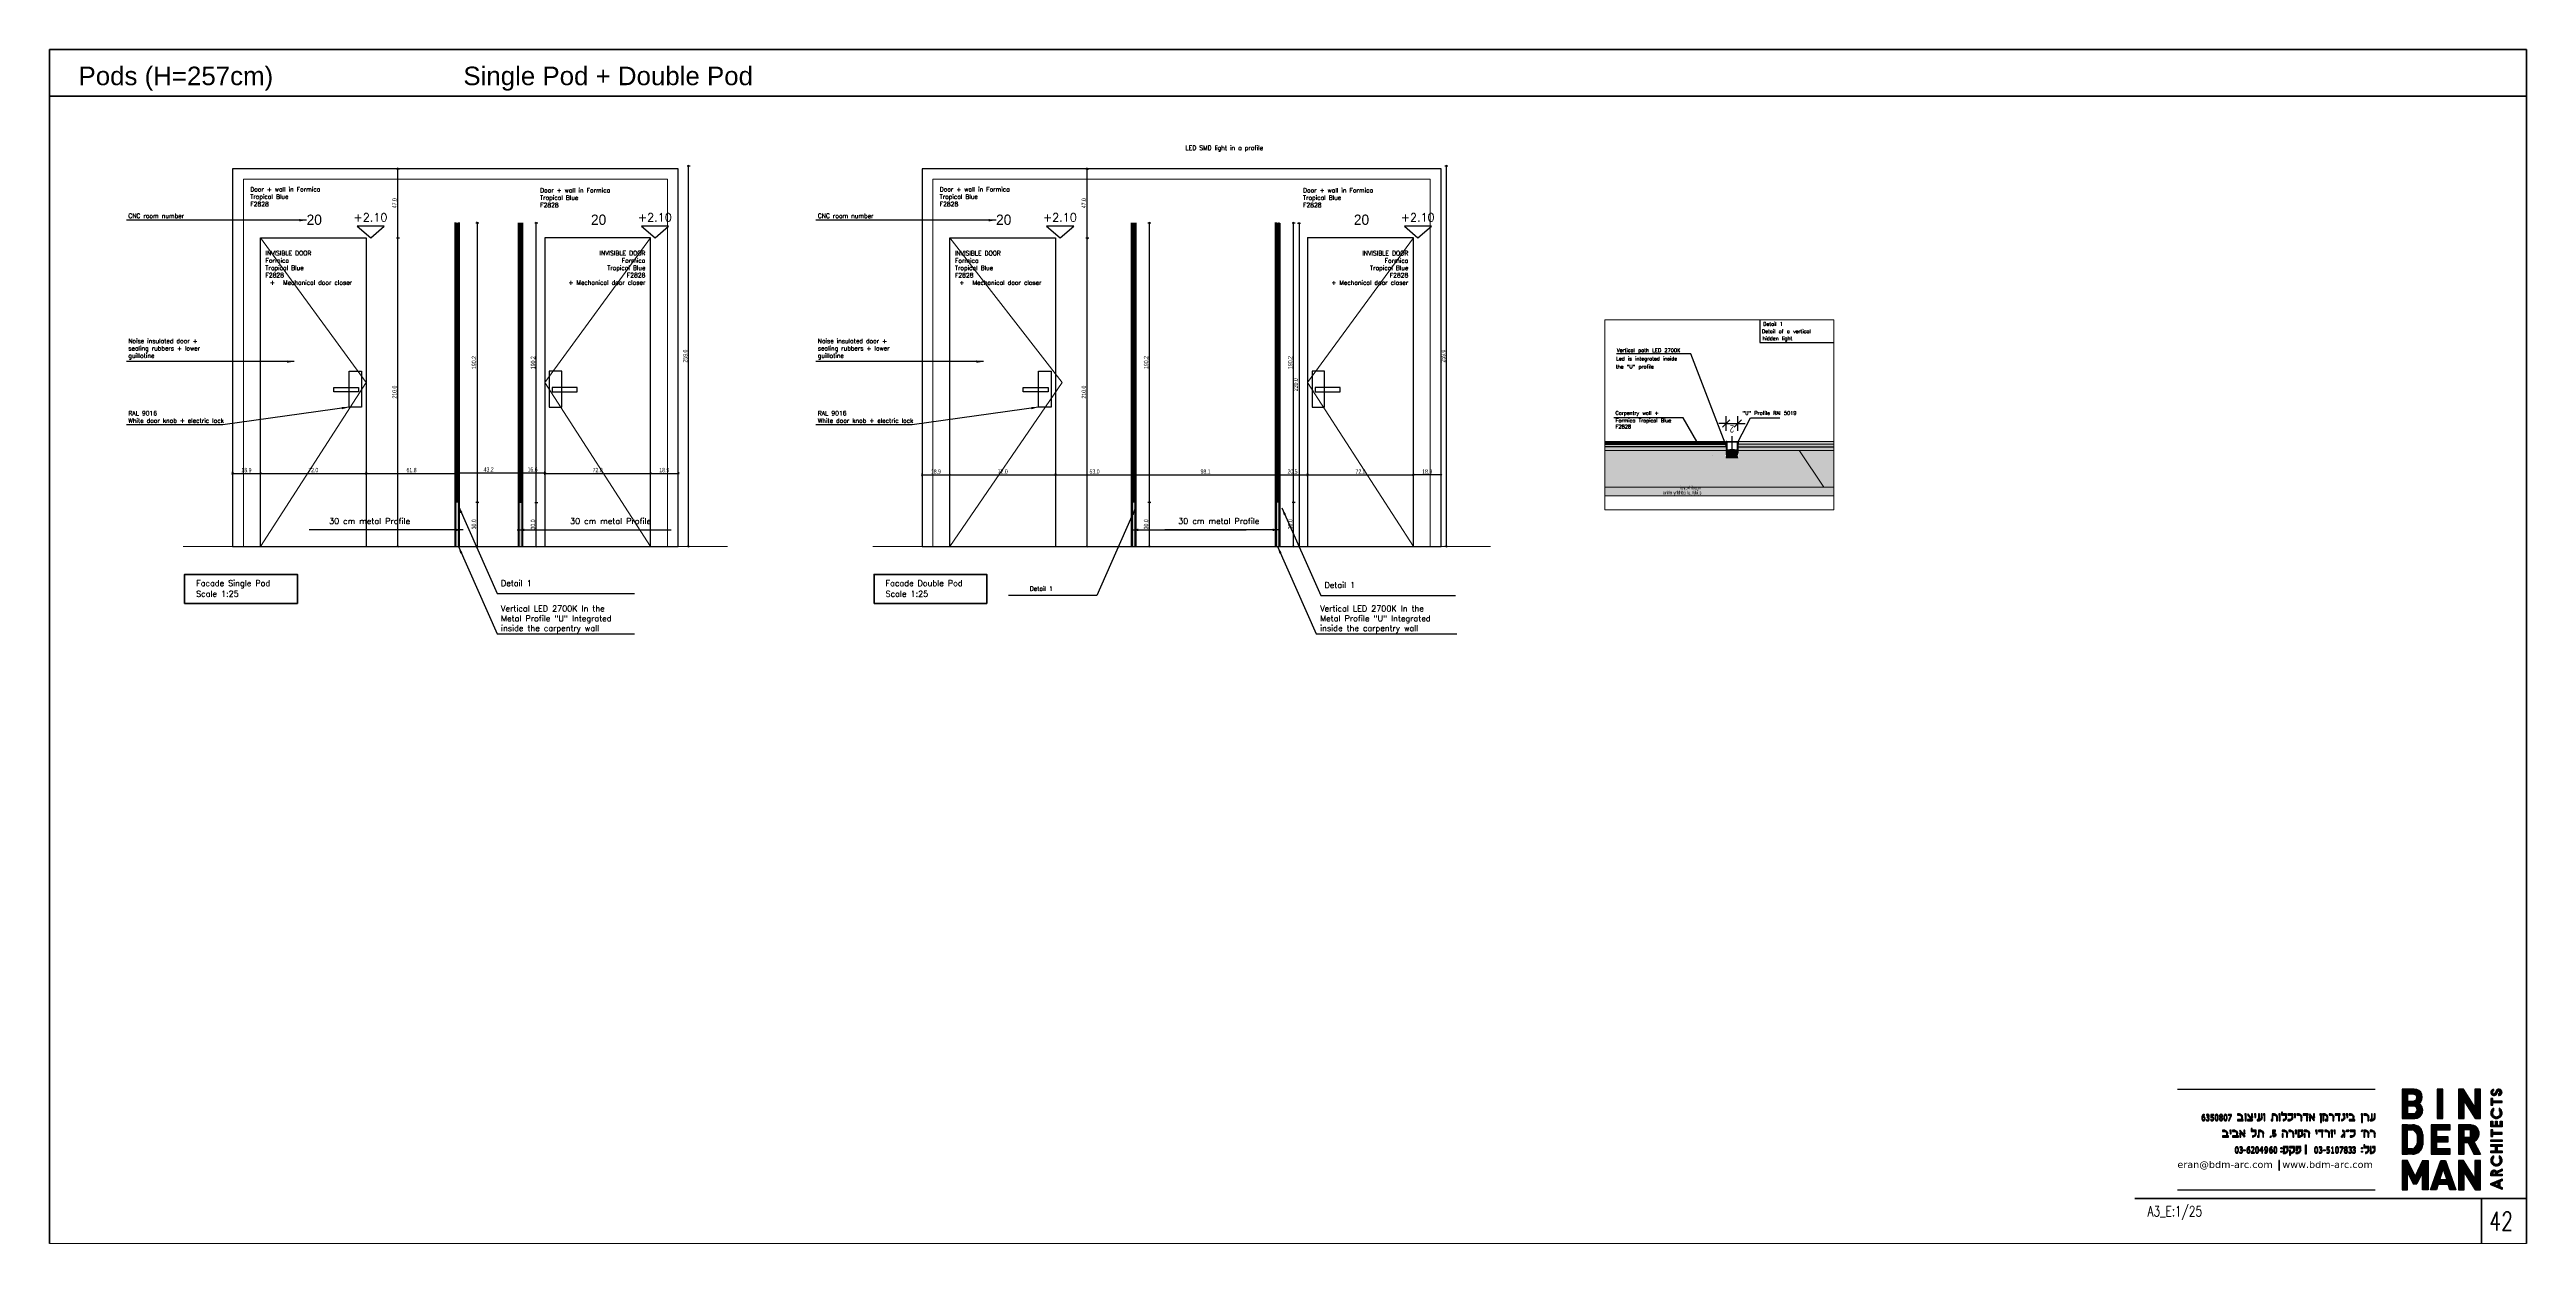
# Paper-space layout '04_Facade' of a CAD drawing. Header units: inches. Extents: x 0.8 to 34.5, y 1.6 to 17.9.
# The model-space entities are those that its viewports show. They can reach past a viewport. Long polylines and large blocks are cut down to what shows.
import ezdxf

# ---------------------------------------------------------------- set-up
doc = ezdxf.new("R2010")
doc.units = ezdxf.units.IN
doc.header["$MEASUREMENT"] = 0
doc.linetypes.add('DASHED', pattern=[19.05, 12.7, -6.35])
doc.linetypes.add('LÍNEAS_OCULTAS', pattern=[9.525, 6.35, -3.175])
doc.layers.get('0').update_dxf_attribs({"color": 5})
doc.layers.get('DEFPOINTS').update_dxf_attribs({"color": 254})
for name, color, linetype in [('$AUDIT_BAD_LAYER1', 7, 'Continuous'), ('A-DIM-25', 1, 'Continuous'), ('A-dim-work', 8, 'Continuous'), ('A-HATCH-WALL-IN', 8, 'Continuous'), ('A-TEXT-25', 5, 'Continuous'), ('A-TX5', 2, 'Continuous'), ('A-VIEW-05', 11, 'Continuous'), ('A-VIEW-10', 11, 'Continuous'), ('A-VIEW-20', 1, 'Continuous'), ('A-VIEW-35', 6, 'Continuous'), ('H', 4, 'Continuous'), ('INST - Hidden Light', 30, 'LÍNEAS_OCULTAS'), ('TEXT', 14, 'Continuous')]:
    doc.layers.add(name, color=color, linetype=linetype)
for name, color, linetype, lineweight in [('1 - bed panels', 170, 'Continuous', 9), ('1 - plaster', 1, 'Continuous', 9), ('1 - subStructural - Bearing', 132, 'Continuous', 9), ('A-VIEW-30', 6, 'Continuous', 15)]:
    doc.layers.add(name, color=color, linetype=linetype, lineweight=lineweight)
doc.styles.add('CAMPOS-C', font='ROMANS', dxfattribs={"width": 0.75, "height": 2.2})
doc.styles.add('ENGLISH', font='romans.shx', dxfattribs={"height": 2})
doc.styles.add('FONT_9', font='txt.shx')
doc.styles.add('hebtovna', font='hebtovna.shx', dxfattribs={"width": 0.7})
doc.styles.add('Recoleta bold', font='')
doc.styles.get("Standard").update_dxf_attribs({"font": 'arial.ttf'})
doc.styles.add('Tahoma', font='tahoma.ttf')
doc.styles.add('Techno-m', font='techno_m.shx')
doc.styles.get('Recoleta bold').set_extended_font_data('Recoleta Alt Bold', bold=True)
doc.dimstyles.new('Copy of gl-D10', dxfattribs={"dimtxt": 2, "dimasz": 1, "dimexe": 1, "dimexo": 1, "dimgap": 1, "dimtad": 0, "dimdec": 1, "dimzin": 0, "dimdsep": 46, "dimtxsty": 'hebtovna', "dimblk": 'OBLIQUE', "dimblk1": 'OBLIQUE', "dimblk2": 'OBLIQUE', "dimcen": 0, "dimdle": 0.5, "dimclrd": 256, "dimclre": 256, "dimclrt": 256, "dimadec": 0, "dimazin": 0, "dimtfac": 0.05, "dimtdec": 1, "dimtix": 1, "dimtmove": 2, "dimatfit": 0, "dimfxl": 1, "dimfxlon": 1, "dimtvp": 0.75, "dimtolj": 1, "dimtzin": 0, "dimarcsym": 0})
doc.dimstyles.new('D-50', dxfattribs={"dimtxt": 11, "dimasz": 0.5, "dimexe": 0.2, "dimexo": 0, "dimgap": 0.8, "dimtad": 0, "dimdec": 0, "dimdsep": 46, "dimtxsty": 'Standard', "dimblk": 'ar11', "dimcen": 20, "dimdle": 0.1, "dimse1": 1, "dimse2": 1, "dimclrt": 2, "dimadec": 0, "dimazin": 0, "dimtfac": 1, "dimtdec": 0, "dimtix": 1, "dimtmove": 2, "dimatfit": 3, "dimfxl": 1, "dimtvp": 1, "dimtolj": 1, "dimlwd": -1, "dimlwe": -1, "dimarcsym": 0})
doc.dimstyles.new('gl-D2', dxfattribs={"dimtxt": 0.8, "dimasz": 0.4, "dimexe": 0.4, "dimexo": 1, "dimgap": 1, "dimtad": 0, "dimdec": 1, "dimzin": 0, "dimdsep": 46, "dimtxsty": 'hebtovna', "dimblk": 'OBLIQUE', "dimcen": 0, "dimdle": 0.4, "dimclrd": 256, "dimclre": 256, "dimclrt": 3, "dimadec": 0, "dimazin": 0, "dimtfac": 0.05, "dimtdec": 1, "dimtix": 1, "dimtmove": 2, "dimatfit": 0, "dimfxl": 1, "dimfxlon": 1, "dimtvp": 0.75, "dimtolj": 1, "dimtzin": 0, "dimarcsym": 0})
doc.dimstyles.new('gl-D5', dxfattribs={"dimtxt": 1.5, "dimasz": 1, "dimexe": 1, "dimexo": 1, "dimgap": 1, "dimtad": 0, "dimdec": 0, "dimzin": 0, "dimdsep": 46, "dimtxsty": 'hebtovna', "dimblk": 'OBLIQUE', "dimcen": 0, "dimdle": 1, "dimclrd": 256, "dimclre": 256, "dimclrt": 2, "dimadec": 0, "dimazin": 0, "dimtfac": 0.05, "dimtdec": 0, "dimtix": 1, "dimtmove": 2, "dimatfit": 0, "dimfxl": 1, "dimfxlon": 1, "dimtvp": 0.75, "dimtolj": 1, "dimtzin": 0, "dimarcsym": 0})

# ---------------------------------------------------------------- blocks, each defined once
blk = doc.blocks.new('A$C70B91C7D')
at = {"layer": 'TEXT', "true_color": 0x311916}
h = blk.add_hatch(color=19, dxfattribs=at)
edge = h.paths.add_edge_path()
edge.add_ellipse((5.226, -0.171), major_axis=(-0.121, 0.121), ratio=1, start_angle=168.5865, end_angle=317.4007)
edge.add_line((5.219, 0), (4.95, 0))
edge.add_line((4.95, 0), (4.95, -0.645))
edge.add_line((4.95, -0.645), (5.232, -0.646))
edge.add_ellipse((5.232, -0.468), major_axis=(-0.126, 0.126), ratio=1, start_angle=134.8239, end_angle=284.9527)
edge = h.paths.add_edge_path(flags=16)
edge.add_line((5.074, -0.112), (5.198, -0.112))
edge.add_ellipse((5.202, -0.187), major_axis=(-0.0526, 0.0526), ratio=1, start_angle=130.8894, end_angle=317.7483, ccw=False)
edge.add_line((5.196, -0.261), (5.074, -0.261))
edge.add_line((5.074, -0.261), (5.074, -0.112))
edge = h.paths.add_edge_path(flags=16)
edge.add_line((5.074, -0.372), (5.208, -0.372))
edge.add_ellipse((5.205, -0.453), major_axis=(0.0568, 0.0568), ratio=1, start_angle=225.9299, end_angle=402.7078, ccw=False)
edge.add_line((5.206, -0.533), (5.074, -0.533))
edge.add_line((5.074, -0.533), (5.074, -0.372))
for points in [[(5.852, 0), (5.728, 0), (5.728, -0.645), (5.852, -0.645)], [(6.303, 0), (6.193, 0), (6.193, -0.645), (6.317, -0.645), (6.317, -0.249), (6.568, -0.645), (6.677, -0.645), (6.677, 0), (6.554, 0), (6.554, -0.395)], [(1.4, -0.556), (1.391, -0.55), (1.381, -0.547), (1.37, -0.546), (1.322, -0.546), (1.322, -0.572), (1.37, -0.572), (1.378, -0.573), (1.385, -0.576), (1.392, -0.58), (1.398, -0.586), (1.403, -0.594), (1.406, -0.602), (1.408, -0.611), (1.409, -0.621), (1.409, -0.669), (1.322, -0.669), (1.322, -0.696), (1.451, -0.696), (1.451, -0.669), (1.43, -0.669), (1.43, -0.621), (1.429, -0.608), (1.427, -0.595), (1.422, -0.583), (1.416, -0.572), (1.409, -0.563)], [(1.514, -0.546), (1.481, -0.546), (1.481, -0.572), (1.493, -0.572), (1.493, -0.696), (1.514, -0.696)], [(1.655, -0.546), (1.634, -0.546), (1.634, -0.602), (1.632, -0.609), (1.629, -0.616), (1.625, -0.621), (1.619, -0.624), (1.556, -0.546), (1.541, -0.564), (1.625, -0.669), (1.541, -0.669), (1.541, -0.696), (1.649, -0.696), (1.664, -0.677), (1.637, -0.643), (1.644, -0.638), (1.649, -0.63), (1.653, -0.622), (1.655, -0.612), (1.655, -0.602)], [(1.727, -0.546), (1.694, -0.546), (1.694, -0.572), (1.706, -0.572), (1.706, -0.621), (1.727, -0.621)], [(1.865, -0.546), (1.844, -0.546), (1.844, -0.621), (1.843, -0.63), (1.841, -0.639), (1.838, -0.648), (1.833, -0.655), (1.827, -0.661), (1.82, -0.666), (1.813, -0.668), (1.805, -0.669), (1.805, -0.546), (1.784, -0.546), (1.784, -0.669), (1.757, -0.669), (1.757, -0.696), (1.805, -0.696), (1.816, -0.695), (1.826, -0.691), (1.835, -0.685), (1.844, -0.678), (1.851, -0.669), (1.857, -0.658), (1.862, -0.646), (1.864, -0.634), (1.865, -0.621)], [(1.928, -0.546), (1.895, -0.546), (1.895, -0.572), (1.907, -0.572), (1.907, -0.696), (1.928, -0.696)], [(2.171, -0.556), (2.162, -0.55), (2.152, -0.547), (2.141, -0.546), (2.084, -0.546), (2.084, -0.669), (2.063, -0.669), (2.063, -0.696), (2.105, -0.696), (2.105, -0.572), (2.141, -0.572), (2.149, -0.573), (2.156, -0.576), (2.163, -0.58), (2.169, -0.586), (2.173, -0.594), (2.177, -0.602), (2.179, -0.611), (2.18, -0.621), (2.18, -0.696), (2.201, -0.696), (2.201, -0.621), (2.2, -0.608), (2.197, -0.595), (2.193, -0.583), (2.187, -0.572), (2.18, -0.563)], [(2.264, -0.546), (2.231, -0.546), (2.231, -0.572), (2.243, -0.572), (2.243, -0.696), (2.264, -0.696)], [(2.402, -0.546), (2.315, -0.546), (2.315, -0.504), (2.294, -0.504), (2.294, -0.572), (2.381, -0.572), (2.381, -0.621), (2.38, -0.63), (2.378, -0.639), (2.374, -0.648), (2.37, -0.655), (2.364, -0.661), (2.357, -0.666), (2.35, -0.668), (2.342, -0.669), (2.327, -0.669), (2.327, -0.696), (2.342, -0.696), (2.352, -0.695), (2.363, -0.691), (2.372, -0.685), (2.38, -0.678), (2.388, -0.669), (2.394, -0.658), (2.398, -0.646), (2.401, -0.634), (2.402, -0.621)], [(2.54, -0.546), (2.432, -0.546), (2.432, -0.572), (2.519, -0.572), (2.519, -0.621), (2.518, -0.63), (2.516, -0.639), (2.512, -0.648), (2.508, -0.655), (2.502, -0.661), (2.495, -0.666), (2.487, -0.668), (2.48, -0.669), (2.432, -0.669), (2.432, -0.696), (2.48, -0.696), (2.49, -0.695), (2.5, -0.691), (2.51, -0.685), (2.519, -0.678), (2.526, -0.669), (2.532, -0.658), (2.536, -0.646), (2.539, -0.634), (2.54, -0.621)], [(2.603, -0.546), (2.57, -0.546), (2.57, -0.572), (2.582, -0.572), (2.582, -0.621), (2.603, -0.621)], [(2.711, -0.556), (2.701, -0.55), (2.691, -0.547), (2.681, -0.546), (2.633, -0.546), (2.633, -0.572), (2.681, -0.572), (2.689, -0.573), (2.696, -0.576), (2.703, -0.58), (2.708, -0.586), (2.713, -0.594), (2.717, -0.602), (2.719, -0.611), (2.72, -0.621), (2.72, -0.696), (2.741, -0.696), (2.741, -0.621), (2.74, -0.608), (2.737, -0.595), (2.733, -0.583), (2.727, -0.572), (2.719, -0.563)], [(2.879, -0.546), (2.771, -0.546), (2.771, -0.572), (2.843, -0.572), (2.843, -0.696), (2.864, -0.696), (2.864, -0.572), (2.879, -0.572)], [(3.017, -0.546), (2.996, -0.546), (2.996, -0.617), (2.996, -0.621), (2.994, -0.624), (2.992, -0.627), (2.989, -0.629), (2.986, -0.629), (2.983, -0.627), (2.981, -0.624), (2.918, -0.546), (2.903, -0.564), (2.927, -0.594), (2.92, -0.598), (2.915, -0.604), (2.911, -0.611), (2.909, -0.619), (2.909, -0.628), (2.909, -0.696), (2.93, -0.696), (2.93, -0.624), (2.93, -0.62), (2.931, -0.617), (2.934, -0.614), (2.936, -0.612), (2.94, -0.613), (2.943, -0.614), (2.945, -0.617), (3.008, -0.696), (3.023, -0.677), (2.999, -0.647), (3.005, -0.643), (3.011, -0.638), (3.014, -0.63), (3.017, -0.622), (3.017, -0.613)], [(3.173, -0.546), (3.14, -0.546), (3.14, -0.572), (3.152, -0.572), (3.152, -0.737), (3.173, -0.737)], [(3.281, -0.556), (3.272, -0.55), (3.262, -0.547), (3.251, -0.546), (3.194, -0.546), (3.194, -0.572), (3.206, -0.572), (3.206, -0.696), (3.227, -0.696), (3.227, -0.572), (3.251, -0.572), (3.259, -0.573), (3.266, -0.576), (3.273, -0.58), (3.279, -0.586), (3.284, -0.594), (3.287, -0.602), (3.289, -0.611), (3.29, -0.621), (3.29, -0.669), (3.257, -0.669), (3.257, -0.696), (3.311, -0.696), (3.311, -0.621), (3.31, -0.608), (3.308, -0.595), (3.303, -0.583), (3.297, -0.572), (3.29, -0.563)], [(3.419, -0.556), (3.41, -0.55), (3.4, -0.547), (3.389, -0.546), (3.341, -0.546), (3.341, -0.572), (3.389, -0.572), (3.397, -0.573), (3.404, -0.576), (3.411, -0.58), (3.417, -0.586), (3.422, -0.594), (3.425, -0.602), (3.428, -0.611), (3.428, -0.621), (3.428, -0.696), (3.449, -0.696), (3.449, -0.621), (3.448, -0.608), (3.446, -0.595), (3.441, -0.583), (3.435, -0.572), (3.428, -0.563)], [(3.587, -0.546), (3.479, -0.546), (3.479, -0.572), (3.551, -0.572), (3.551, -0.696), (3.572, -0.696), (3.572, -0.572), (3.587, -0.572)], [(3.689, -0.546), (3.647, -0.546), (3.647, -0.572), (3.668, -0.572), (3.668, -0.621), (3.667, -0.63), (3.665, -0.639), (3.662, -0.648), (3.657, -0.655), (3.651, -0.661), (3.644, -0.666), (3.637, -0.668), (3.629, -0.669), (3.617, -0.669), (3.617, -0.696), (3.629, -0.696), (3.64, -0.695), (3.65, -0.691), (3.659, -0.685), (3.668, -0.678), (3.675, -0.669), (3.681, -0.658), (3.686, -0.646), (3.688, -0.634), (3.689, -0.621)], [(3.752, -0.546), (3.719, -0.546), (3.719, -0.572), (3.731, -0.572), (3.731, -0.621), (3.752, -0.621)], [(3.851, -0.55), (3.841, -0.547), (3.83, -0.546), (3.782, -0.546), (3.782, -0.572), (3.83, -0.572), (3.838, -0.573), (3.845, -0.576), (3.852, -0.58), (3.858, -0.586), (3.863, -0.594), (3.866, -0.602), (3.868, -0.611), (3.869, -0.621), (3.869, -0.669), (3.782, -0.669), (3.782, -0.696), (3.911, -0.696), (3.911, -0.669), (3.89, -0.669), (3.89, -0.621), (3.889, -0.608), (3.886, -0.595), (3.882, -0.583), (3.876, -0.572), (3.869, -0.563), (3.86, -0.556)], [(4.079, -0.546), (4.046, -0.546), (4.046, -0.572), (4.058, -0.572), (4.058, -0.737), (4.079, -0.737)], [(4.196, -0.563), (4.187, -0.556), (4.178, -0.55), (4.167, -0.547), (4.157, -0.546), (4.109, -0.546), (4.109, -0.572), (4.157, -0.572), (4.165, -0.573), (4.172, -0.576), (4.179, -0.58), (4.185, -0.586), (4.189, -0.594), (4.193, -0.602), (4.195, -0.611), (4.196, -0.621), (4.196, -0.696), (4.217, -0.696), (4.217, -0.621), (4.216, -0.608), (4.213, -0.595), (4.209, -0.583), (4.203, -0.572)], [(4.333, -0.678), (4.341, -0.669), (4.347, -0.658), (4.351, -0.646), (4.354, -0.634), (4.355, -0.621), (4.355, -0.546), (4.334, -0.546), (4.334, -0.621), (4.333, -0.63), (4.331, -0.639), (4.327, -0.648), (4.322, -0.655), (4.317, -0.661), (4.31, -0.666), (4.303, -0.668), (4.295, -0.669), (4.295, -0.546), (4.274, -0.546), (4.274, -0.669), (4.247, -0.669), (4.247, -0.696), (4.295, -0.696), (4.305, -0.695), (4.316, -0.691), (4.325, -0.685)], [(6.97, -0.474), (6.97, -0.421), (6.956, -0.429), (6.943, -0.439), (6.932, -0.45), (6.923, -0.463), (6.915, -0.476), (6.91, -0.491), (6.906, -0.506), (6.904, -0.521), (6.905, -0.537), (6.907, -0.552), (6.912, -0.567), (6.918, -0.581), (6.927, -0.594), (6.937, -0.606), (6.949, -0.617), (6.962, -0.626), (6.976, -0.634), (6.991, -0.64), (7.007, -0.644), (7.023, -0.646), (7.039, -0.646), (7.055, -0.644), (7.071, -0.64), (7.086, -0.635), (7.1, -0.627), (7.114, -0.618), (7.125, -0.607), (7.135, -0.595), (7.144, -0.582), (7.151, -0.568), (7.155, -0.553), (7.158, -0.537), (7.158, -0.522), (7.157, -0.506), (7.153, -0.491), (7.147, -0.477), (7.14, -0.463), (7.13, -0.45), (7.119, -0.439), (7.107, -0.429), (7.093, -0.421), (7.093, -0.474), (7.101, -0.483), (7.108, -0.494), (7.112, -0.506), (7.115, -0.518), (7.116, -0.53), (7.114, -0.542), (7.111, -0.554), (7.106, -0.566), (7.099, -0.576), (7.09, -0.586), (7.08, -0.594), (7.069, -0.6), (7.057, -0.605), (7.044, -0.608), (7.031, -0.608), (7.018, -0.608), (7.006, -0.605), (6.993, -0.6), (6.982, -0.594), (6.972, -0.586), (6.964, -0.576), (6.957, -0.566), (6.952, -0.554), (6.948, -0.542), (6.947, -0.53), (6.948, -0.518), (6.95, -0.506), (6.955, -0.494), (6.961, -0.483)], [(7.031, -0.115), (7.056, -0.063), (7.059, -0.057), (7.064, -0.052), (7.069, -0.048), (7.075, -0.046), (7.082, -0.045), (7.089, -0.046), (7.095, -0.048), (7.101, -0.052), (7.105, -0.057), (7.109, -0.062), (7.11, -0.069), (7.11, -0.075), (7.108, -0.082), (7.105, -0.087), (7.1, -0.092), (7.094, -0.095), (7.088, -0.097), (7.081, -0.098), (7.081, -0.139), (7.094, -0.138), (7.106, -0.135), (7.118, -0.13), (7.129, -0.123), (7.138, -0.115), (7.145, -0.105), (7.151, -0.094), (7.154, -0.082), (7.155, -0.07), (7.154, -0.058), (7.151, -0.046), (7.145, -0.035), (7.138, -0.025), (7.128, -0.016), (7.118, -0.01), (7.106, -0.005), (7.092, -0.002), (7.079, -0.001), (7.066, -0.003), (7.053, -0.007), (7.041, -0.013), (7.031, -0.021), (7.007, -0.08), (7.003, -0.087), (6.997, -0.094), (6.99, -0.098), (6.982, -0.101), (6.974, -0.102), (6.965, -0.101), (6.958, -0.097), (6.951, -0.092), (6.946, -0.085), (6.943, -0.078), (6.942, -0.069), (6.943, -0.062), (6.947, -0.054), (6.952, -0.048), (6.959, -0.043), (6.967, -0.04), (6.976, -0.039), (6.976, -0.004), (6.963, -0.005), (6.952, -0.009), (6.941, -0.014), (6.931, -0.021), (6.923, -0.03), (6.916, -0.039), (6.911, -0.05), (6.909, -0.062), (6.908, -0.073), (6.91, -0.085), (6.913, -0.096), (6.919, -0.106), (6.926, -0.115), (6.935, -0.123), (6.945, -0.129), (6.955, -0.134), (6.967, -0.137), (6.979, -0.138), (6.991, -0.137), (7.002, -0.134), (7.013, -0.129), (7.023, -0.123)], [(7.155, -0.262), (6.951, -0.262), (6.951, -0.203), (6.908, -0.203), (6.908, -0.35), (6.951, -0.35), (6.951, -0.297), (7.155, -0.297)], [(0.599, -0.619), (0.596, -0.615), (0.593, -0.613), (0.59, -0.61), (0.586, -0.609), (0.583, -0.608), (0.579, -0.607), (0.574, -0.607), (0.571, -0.607), (0.566, -0.608), (0.562, -0.609), (0.559, -0.611), (0.555, -0.614), (0.551, -0.617), (0.537, -0.617), (0.536, -0.623), (0.536, -0.629), (0.536, -0.635), (0.536, -0.639), (0.536, -0.645), (0.537, -0.651), (0.537, -0.656), (0.538, -0.661), (0.539, -0.666), (0.54, -0.667), (0.541, -0.673), (0.543, -0.678), (0.546, -0.682), (0.548, -0.686), (0.552, -0.69), (0.555, -0.693), (0.559, -0.695), (0.56, -0.696), (0.564, -0.697), (0.568, -0.698), (0.573, -0.698), (0.574, -0.698), (0.578, -0.698), (0.582, -0.697), (0.586, -0.695), (0.587, -0.695), (0.591, -0.692), (0.594, -0.689), (0.598, -0.685), (0.598, -0.684), (0.573, -0.683), (0.57, -0.683), (0.566, -0.681), (0.562, -0.679), (0.559, -0.675), (0.557, -0.672), (0.555, -0.668), (0.553, -0.662), (0.553, -0.661), (0.552, -0.656), (0.552, -0.651), (0.551, -0.645), (0.551, -0.639), (0.551, -0.634), (0.551, -0.63), (0.553, -0.629), (0.557, -0.626), (0.561, -0.624), (0.562, -0.624), (0.567, -0.623), (0.571, -0.622)], [(0.567, -0.576), (0.571, -0.573), (0.575, -0.572), (0.579, -0.571), (0.584, -0.57), (0.554, -0.568), (0.551, -0.572), (0.548, -0.577), (0.548, -0.577), (0.546, -0.581), (0.544, -0.586), (0.542, -0.591), (0.54, -0.596), (0.539, -0.602), (0.538, -0.607), (0.537, -0.612), (0.537, -0.617), (0.551, -0.617), (0.552, -0.611), (0.553, -0.605), (0.554, -0.599), (0.555, -0.594), (0.557, -0.59), (0.559, -0.586), (0.561, -0.582), (0.564, -0.579)], [(0.598, -0.556), (0.597, -0.556), (0.593, -0.555), (0.59, -0.554), (0.586, -0.554), (0.585, -0.554), (0.58, -0.555), (0.576, -0.555), (0.572, -0.557), (0.568, -0.558), (0.564, -0.56), (0.561, -0.562), (0.557, -0.565), (0.554, -0.568), (0.584, -0.57), (0.588, -0.571), (0.592, -0.571), (0.594, -0.572), (0.598, -0.574), (0.598, -0.574)], [(0.605, -0.63), (0.604, -0.628), (0.602, -0.623), (0.599, -0.619), (0.571, -0.622), (0.574, -0.622), (0.579, -0.623), (0.582, -0.624), (0.585, -0.627), (0.586, -0.628), (0.589, -0.632), (0.591, -0.637), (0.592, -0.64), (0.593, -0.645), (0.593, -0.651), (0.593, -0.656), (0.592, -0.662), (0.591, -0.667), (0.589, -0.671), (0.587, -0.675), (0.585, -0.678), (0.581, -0.681), (0.577, -0.683), (0.573, -0.683), (0.598, -0.684), (0.601, -0.68), (0.603, -0.676), (0.605, -0.67), (0.606, -0.667), (0.607, -0.662), (0.608, -0.656), (0.608, -0.651), (0.608, -0.645), (0.607, -0.64), (0.606, -0.635)], [(0.692, -0.686), (0.692, -0.685), (0.664, -0.682), (0.661, -0.682), (0.656, -0.682), (0.652, -0.68), (0.648, -0.678), (0.647, -0.678), (0.642, -0.675), (0.638, -0.673), (0.635, -0.67), (0.634, -0.67), (0.634, -0.69), (0.635, -0.691), (0.639, -0.692), (0.643, -0.694), (0.648, -0.696), (0.651, -0.697), (0.656, -0.698), (0.66, -0.698), (0.664, -0.698), (0.667, -0.698), (0.672, -0.698), (0.676, -0.697), (0.68, -0.695), (0.681, -0.695), (0.685, -0.692), (0.688, -0.689)], [(0.693, -0.565), (0.689, -0.562), (0.687, -0.56), (0.684, -0.558), (0.679, -0.556), (0.675, -0.555), (0.671, -0.554), (0.666, -0.554), (0.664, -0.554), (0.659, -0.555), (0.655, -0.555), (0.65, -0.557), (0.649, -0.557), (0.645, -0.559), (0.641, -0.561), (0.637, -0.563), (0.637, -0.582), (0.638, -0.582), (0.639, -0.581), (0.643, -0.578), (0.645, -0.577), (0.649, -0.574), (0.653, -0.573), (0.657, -0.571), (0.661, -0.57), (0.665, -0.57), (0.696, -0.57)], [(0.698, -0.577), (0.697, -0.573), (0.696, -0.57), (0.665, -0.57), (0.668, -0.57), (0.672, -0.571), (0.675, -0.572), (0.678, -0.574), (0.68, -0.576), (0.683, -0.58), (0.684, -0.584), (0.684, -0.589), (0.684, -0.594), (0.683, -0.599), (0.681, -0.603), (0.678, -0.607), (0.675, -0.609), (0.671, -0.611), (0.666, -0.612), (0.662, -0.613), (0.657, -0.613), (0.657, -0.628), (0.663, -0.628), (0.664, -0.628), (0.668, -0.628), (0.672, -0.629), (0.676, -0.63), (0.68, -0.633), (0.682, -0.636), (0.685, -0.641), (0.685, -0.642), (0.686, -0.647), (0.686, -0.653), (0.686, -0.655), (0.686, -0.661), (0.685, -0.666), (0.683, -0.67), (0.68, -0.675), (0.68, -0.675), (0.677, -0.678), (0.673, -0.68), (0.672, -0.681), (0.668, -0.682), (0.664, -0.682), (0.692, -0.685), (0.695, -0.681), (0.697, -0.677), (0.699, -0.672), (0.699, -0.671), (0.701, -0.666), (0.701, -0.66), (0.701, -0.654), (0.701, -0.649), (0.701, -0.644), (0.699, -0.639), (0.699, -0.638), (0.696, -0.633), (0.694, -0.629), (0.694, -0.629), (0.69, -0.625), (0.686, -0.623), (0.683, -0.621), (0.679, -0.62), (0.679, -0.619), (0.683, -0.617), (0.687, -0.615), (0.69, -0.612), (0.693, -0.608), (0.693, -0.607), (0.696, -0.603), (0.698, -0.598), (0.699, -0.593), (0.699, -0.587), (0.699, -0.583)], [(0.786, -0.688), (0.79, -0.685), (0.79, -0.684), (0.763, -0.682), (0.758, -0.682), (0.754, -0.681), (0.751, -0.68), (0.746, -0.678), (0.743, -0.677), (0.739, -0.674), (0.738, -0.674), (0.734, -0.671), (0.733, -0.671), (0.733, -0.691), (0.734, -0.691), (0.738, -0.693), (0.742, -0.695), (0.747, -0.696), (0.749, -0.697), (0.753, -0.698), (0.758, -0.698), (0.762, -0.698), (0.765, -0.698), (0.77, -0.698), (0.774, -0.697), (0.778, -0.695), (0.779, -0.694), (0.783, -0.692)], [(0.799, -0.557), (0.738, -0.557), (0.738, -0.628), (0.739, -0.628), (0.743, -0.627), (0.748, -0.626), (0.751, -0.626), (0.755, -0.625), (0.76, -0.625), (0.791, -0.622), (0.788, -0.618), (0.785, -0.615), (0.781, -0.613), (0.777, -0.611), (0.776, -0.611), (0.752, -0.61), (0.752, -0.573), (0.799, -0.573)], [(0.798, -0.635), (0.796, -0.631), (0.796, -0.63), (0.794, -0.626), (0.791, -0.622), (0.76, -0.625), (0.761, -0.625), (0.766, -0.625), (0.77, -0.626), (0.77, -0.626), (0.774, -0.628), (0.778, -0.631), (0.78, -0.634), (0.783, -0.639), (0.783, -0.64), (0.784, -0.645), (0.784, -0.651), (0.784, -0.654), (0.784, -0.659), (0.783, -0.664), (0.783, -0.664), (0.781, -0.669), (0.779, -0.674), (0.778, -0.674), (0.775, -0.678), (0.771, -0.68), (0.767, -0.682), (0.763, -0.682), (0.79, -0.684), (0.793, -0.68), (0.795, -0.675), (0.797, -0.67), (0.797, -0.668), (0.798, -0.663), (0.799, -0.657), (0.799, -0.651), (0.799, -0.646), (0.799, -0.641)], [(0.876, -0.557), (0.872, -0.555), (0.867, -0.554), (0.863, -0.554), (0.861, -0.554), (0.856, -0.555), (0.852, -0.556), (0.848, -0.558), (0.844, -0.56), (0.841, -0.563), (0.839, -0.567), (0.836, -0.571), (0.835, -0.573), (0.834, -0.576), (0.833, -0.58), (0.831, -0.585), (0.83, -0.59), (0.829, -0.595), (0.829, -0.6), (0.828, -0.606), (0.828, -0.613), (0.827, -0.619), (0.827, -0.626), (0.827, -0.628), (0.827, -0.635), (0.828, -0.641), (0.828, -0.648), (0.829, -0.653), (0.83, -0.659), (0.83, -0.664), (0.832, -0.669), (0.833, -0.673), (0.834, -0.677), (0.836, -0.681), (0.837, -0.683), (0.863, -0.683), (0.86, -0.683), (0.856, -0.682), (0.852, -0.679), (0.851, -0.677), (0.848, -0.673), (0.846, -0.668), (0.846, -0.667), (0.845, -0.662), (0.844, -0.656), (0.843, -0.651), (0.843, -0.649), (0.843, -0.644), (0.843, -0.639), (0.842, -0.633), (0.842, -0.626), (0.842, -0.624), (0.843, -0.618), (0.843, -0.612), (0.843, -0.607), (0.843, -0.602), (0.843, -0.6), (0.844, -0.594), (0.845, -0.589), (0.846, -0.584), (0.847, -0.581), (0.85, -0.577), (0.853, -0.573), (0.854, -0.572), (0.858, -0.57), (0.863, -0.569), (0.888, -0.569), (0.886, -0.565), (0.883, -0.562), (0.879, -0.559)], [(0.891, -0.576), (0.89, -0.572), (0.888, -0.569), (0.863, -0.569), (0.865, -0.57), (0.869, -0.571), (0.873, -0.573), (0.874, -0.575), (0.877, -0.579), (0.879, -0.584), (0.879, -0.585), (0.881, -0.59), (0.882, -0.595), (0.882, -0.601), (0.882, -0.604), (0.883, -0.609), (0.883, -0.614), (0.883, -0.62), (0.883, -0.626), (0.883, -0.629), (0.883, -0.635), (0.883, -0.641), (0.883, -0.646), (0.882, -0.651), (0.882, -0.653), (0.881, -0.659), (0.88, -0.664), (0.879, -0.668), (0.878, -0.671), (0.876, -0.676), (0.873, -0.679), (0.871, -0.681), (0.867, -0.682), (0.863, -0.683), (0.837, -0.683), (0.84, -0.687), (0.843, -0.691), (0.846, -0.693), (0.85, -0.696), (0.854, -0.697), (0.858, -0.698), (0.863, -0.698), (0.865, -0.698), (0.87, -0.698), (0.874, -0.697), (0.878, -0.695), (0.881, -0.692), (0.884, -0.689), (0.887, -0.685), (0.89, -0.681), (0.89, -0.68), (0.892, -0.676), (0.893, -0.672), (0.894, -0.668), (0.895, -0.663), (0.896, -0.658), (0.897, -0.652), (0.897, -0.646), (0.898, -0.64), (0.898, -0.633), (0.898, -0.626), (0.898, -0.625), (0.898, -0.618), (0.898, -0.611), (0.897, -0.605), (0.897, -0.599), (0.896, -0.594), (0.895, -0.589), (0.894, -0.584), (0.893, -0.58)], [(0.94, -0.644), (0.942, -0.639), (0.942, -0.638), (0.945, -0.634), (0.948, -0.63), (0.951, -0.626), (0.938, -0.625), (0.934, -0.629), (0.931, -0.632), (0.929, -0.636), (0.929, -0.637), (0.926, -0.641), (0.925, -0.646), (0.924, -0.652), (0.924, -0.657), (0.924, -0.657), (0.924, -0.663), (0.925, -0.668), (0.926, -0.673), (0.928, -0.678), (0.93, -0.683), (0.933, -0.687), (0.934, -0.687), (0.937, -0.691), (0.941, -0.693), (0.945, -0.696), (0.947, -0.696), (0.951, -0.698), (0.955, -0.698), (0.96, -0.699), (0.962, -0.699), (0.967, -0.698), (0.971, -0.697), (0.975, -0.695), (0.979, -0.693), (0.982, -0.69), (0.986, -0.687), (0.986, -0.686), (0.96, -0.685), (0.956, -0.684), (0.952, -0.683), (0.948, -0.68), (0.945, -0.677), (0.944, -0.676), (0.942, -0.672), (0.94, -0.667), (0.939, -0.662), (0.939, -0.656), (0.939, -0.654), (0.939, -0.649)], [(0.951, -0.569), (0.955, -0.568), (0.96, -0.567), (0.934, -0.566), (0.931, -0.57), (0.929, -0.575), (0.928, -0.58), (0.927, -0.585), (0.926, -0.59), (0.927, -0.593), (0.927, -0.598), (0.928, -0.604), (0.93, -0.608), (0.932, -0.61), (0.935, -0.614), (0.938, -0.618), (0.968, -0.617), (0.967, -0.617), (0.963, -0.615), (0.959, -0.613), (0.955, -0.61), (0.952, -0.608), (0.95, -0.607), (0.947, -0.604), (0.944, -0.6), (0.943, -0.599), (0.942, -0.594), (0.941, -0.588), (0.941, -0.587), (0.942, -0.582), (0.944, -0.577), (0.947, -0.573), (0.948, -0.572)], [(0.981, -0.561), (0.977, -0.558), (0.973, -0.556), (0.969, -0.555), (0.965, -0.554), (0.96, -0.554), (0.955, -0.554), (0.951, -0.555), (0.947, -0.556), (0.943, -0.558), (0.939, -0.561), (0.936, -0.564), (0.934, -0.566), (0.96, -0.567), (0.962, -0.568), (0.967, -0.569), (0.97, -0.571), (0.974, -0.574), (0.974, -0.574), (0.977, -0.579), (0.978, -0.584), (0.979, -0.589), (0.978, -0.594), (0.978, -0.599), (0.976, -0.604), (0.976, -0.605), (0.974, -0.609), (0.971, -0.613), (0.968, -0.617), (0.938, -0.618), (0.943, -0.621), (0.943, -0.622), (0.941, -0.622), (0.938, -0.625), (0.951, -0.626), (0.953, -0.627), (0.957, -0.629), (0.961, -0.631), (0.964, -0.633), (0.968, -0.635), (0.968, -0.635), (0.972, -0.638), (0.976, -0.642), (0.978, -0.645), (0.979, -0.648), (0.98, -0.653), (0.981, -0.659), (0.98, -0.664), (0.979, -0.669), (0.978, -0.674), (0.975, -0.678), (0.972, -0.681), (0.969, -0.683), (0.965, -0.684), (0.96, -0.685), (0.986, -0.686), (0.989, -0.682), (0.992, -0.677), (0.994, -0.673), (0.995, -0.668), (0.996, -0.662), (0.996, -0.657), (0.996, -0.656), (0.996, -0.65), (0.995, -0.645), (0.993, -0.64), (0.991, -0.636), (0.99, -0.635), (0.988, -0.632), (0.984, -0.628), (0.981, -0.625), (0.976, -0.622), (0.976, -0.622), (0.98, -0.619), (0.983, -0.616), (0.986, -0.612), (0.989, -0.607), (0.99, -0.605), (0.992, -0.599), (0.993, -0.594), (0.993, -0.589), (0.993, -0.587), (0.993, -0.582), (0.991, -0.576), (0.99, -0.572), (0.987, -0.568), (0.984, -0.564), (0.984, -0.564)], [(1.071, -0.915), (1.056, -0.908), (1.041, -0.906), (0.993, -0.906), (0.993, -0.932), (1.041, -0.932), (1.053, -0.934), (1.064, -0.941), (1.073, -0.952), (1.078, -0.966), (1.08, -0.981), (1.08, -1.029), (0.993, -1.029), (0.993, -1.055), (1.122, -1.055), (1.122, -1.029), (1.101, -1.029), (1.101, -0.981), (1.099, -0.961), (1.093, -0.943), (1.083, -0.928)], [(1.07, -0.557), (1.066, -0.555), (1.062, -0.554), (1.057, -0.554), (1.055, -0.554), (1.05, -0.555), (1.046, -0.556), (1.042, -0.558), (1.039, -0.56), (1.036, -0.563), (1.033, -0.567), (1.03, -0.571), (1.03, -0.573), (1.028, -0.576), (1.027, -0.58), (1.026, -0.585), (1.024, -0.59), (1.024, -0.595), (1.023, -0.6), (1.022, -0.606), (1.022, -0.613), (1.022, -0.619), (1.022, -0.626), (1.022, -0.628), (1.022, -0.635), (1.022, -0.641), (1.022, -0.648), (1.023, -0.653), (1.024, -0.659), (1.025, -0.664), (1.026, -0.669), (1.027, -0.673), (1.029, -0.677), (1.03, -0.681), (1.031, -0.683), (1.057, -0.683), (1.054, -0.683), (1.05, -0.682), (1.047, -0.679), (1.045, -0.677), (1.043, -0.673), (1.04, -0.668), (1.04, -0.667), (1.039, -0.662), (1.038, -0.656), (1.037, -0.651), (1.037, -0.649), (1.037, -0.644), (1.037, -0.639), (1.037, -0.633), (1.037, -0.626), (1.037, -0.624), (1.037, -0.618), (1.037, -0.612), (1.037, -0.607), (1.038, -0.602), (1.038, -0.6), (1.038, -0.594), (1.039, -0.589), (1.041, -0.584), (1.042, -0.581), (1.044, -0.577), (1.047, -0.573), (1.048, -0.572), (1.052, -0.57), (1.057, -0.569), (1.083, -0.569), (1.08, -0.565), (1.077, -0.562), (1.074, -0.559)], [(1.088, -0.584), (1.087, -0.58), (1.086, -0.576), (1.084, -0.572), (1.083, -0.569), (1.057, -0.569), (1.059, -0.57), (1.064, -0.571), (1.067, -0.573), (1.069, -0.575), (1.071, -0.579), (1.073, -0.584), (1.074, -0.585), (1.075, -0.59), (1.076, -0.595), (1.076, -0.601), (1.077, -0.604), (1.077, -0.609), (1.077, -0.614), (1.077, -0.62), (1.077, -0.626), (1.077, -0.629), (1.077, -0.635), (1.077, -0.641), (1.077, -0.646), (1.076, -0.651), (1.076, -0.653), (1.076, -0.659), (1.075, -0.664), (1.073, -0.668), (1.072, -0.671), (1.07, -0.676), (1.067, -0.679), (1.066, -0.681), (1.062, -0.682), (1.057, -0.683), (1.031, -0.683), (1.034, -0.687), (1.037, -0.691), (1.04, -0.693), (1.044, -0.696), (1.048, -0.697), (1.052, -0.698), (1.057, -0.698), (1.059, -0.698), (1.064, -0.698), (1.068, -0.697), (1.072, -0.695), (1.075, -0.692), (1.079, -0.689), (1.081, -0.685), (1.084, -0.681), (1.084, -0.68), (1.086, -0.676), (1.087, -0.672), (1.088, -0.668), (1.09, -0.663), (1.09, -0.658), (1.091, -0.652), (1.092, -0.646), (1.092, -0.64), (1.092, -0.633), (1.092, -0.626), (1.092, -0.625), (1.092, -0.618), (1.092, -0.611), (1.092, -0.605), (1.091, -0.599), (1.09, -0.594), (1.089, -0.589)], [(1.19, -0.557), (1.12, -0.557), (1.12, -0.573), (1.177, -0.573), (1.126, -0.696), (1.142, -0.696), (1.19, -0.578)], [(1.185, -0.906), (1.152, -0.906), (1.152, -0.932), (1.164, -0.932), (1.164, -0.981), (1.185, -0.981)], [(1.293, -0.915), (1.278, -0.908), (1.263, -0.906), (1.215, -0.906), (1.215, -0.932), (1.263, -0.932), (1.275, -0.934), (1.286, -0.941), (1.295, -0.952), (1.3, -0.966), (1.302, -0.981), (1.302, -1.029), (1.215, -1.029), (1.215, -1.055), (1.344, -1.055), (1.344, -1.029), (1.323, -1.029), (1.323, -0.981), (1.321, -0.961), (1.315, -0.943), (1.305, -0.928)], [(1.482, -0.906), (1.461, -0.906), (1.461, -0.977), (1.459, -0.985), (1.452, -0.989), (1.446, -0.984), (1.383, -0.906), (1.368, -0.924), (1.392, -0.954), (1.384, -0.959), (1.378, -0.967), (1.374, -0.977), (1.374, -0.988), (1.374, -1.055), (1.395, -1.055), (1.395, -0.984), (1.397, -0.976), (1.404, -0.972), (1.41, -0.977), (1.473, -1.055), (1.488, -1.037), (1.464, -1.007), (1.472, -1.002), (1.478, -0.994), (1.481, -0.984), (1.482, -0.973)], [(1.731, -0.906), (1.644, -0.906), (1.644, -0.864), (1.623, -0.864), (1.623, -0.932), (1.71, -0.932), (1.71, -0.981), (1.708, -0.996), (1.702, -1.009), (1.694, -1.02), (1.683, -1.027), (1.671, -1.029), (1.656, -1.029), (1.656, -1.055), (1.671, -1.055), (1.686, -1.053), (1.7, -1.046), (1.713, -1.034), (1.723, -1.018), (1.729, -1), (1.731, -0.981)], [(1.869, -0.915), (1.854, -0.908), (1.839, -0.906), (1.782, -0.906), (1.782, -1.029), (1.761, -1.029), (1.761, -1.055), (1.803, -1.055), (1.803, -0.932), (1.839, -0.932), (1.851, -0.934), (1.862, -0.941), (1.87, -0.952), (1.876, -0.966), (1.878, -0.981), (1.878, -1.055), (1.899, -1.055), (1.899, -0.981), (1.897, -0.961), (1.891, -0.943), (1.881, -0.928)], [(2.064, -1.036), (2.06, -1.029), (2.054, -1.028), (2.049, -1.033), (2.04, -1.052), (2.039, -1.06), (2.043, -1.067), (2.049, -1.068), (2.055, -1.063), (2.063, -1.044)], [(2.16, -0.906), (2.094, -0.906), (2.094, -0.995), (2.115, -0.995), (2.121, -0.987), (2.13, -0.984), (2.138, -0.987), (2.145, -0.995), (2.148, -1.007), (2.145, -1.018), (2.138, -1.026), (2.13, -1.029), (2.121, -1.026), (2.115, -1.018), (2.094, -1.018), (2.099, -1.033), (2.108, -1.045), (2.12, -1.053), (2.133, -1.055), (2.145, -1.053), (2.156, -1.046), (2.164, -1.035), (2.169, -1.022), (2.171, -1.007), (2.169, -0.992), (2.164, -0.978), (2.156, -0.967), (2.145, -0.96), (2.133, -0.958), (2.124, -0.958), (2.115, -0.962), (2.115, -0.932), (2.16, -0.932)], [(2.393, -0.915), (2.379, -0.908), (2.363, -0.906), (2.307, -0.906), (2.307, -0.932), (2.363, -0.932), (2.376, -0.934), (2.386, -0.941), (2.395, -0.952), (2.401, -0.966), (2.402, -0.981), (2.402, -1.055), (2.423, -1.055), (2.423, -0.981), (2.422, -0.961), (2.416, -0.943), (2.406, -0.928)], [(2.531, -0.915), (2.517, -0.908), (2.501, -0.906), (2.454, -0.906), (2.454, -0.932), (2.501, -0.932), (2.514, -0.934), (2.525, -0.941), (2.533, -0.952), (2.538, -0.966), (2.54, -0.981), (2.54, -1.055), (2.562, -1.055), (2.562, -0.981), (2.56, -0.961), (2.553, -0.943), (2.544, -0.928)], [(2.624, -0.906), (2.592, -0.906), (2.592, -0.932), (2.604, -0.932), (2.604, -0.981), (2.624, -0.981)], [(2.879, -0.915), (2.865, -0.908), (2.849, -0.906), (2.792, -0.906), (2.792, -0.932), (2.849, -0.932), (2.861, -0.934), (2.872, -0.941), (2.881, -0.952), (2.887, -0.966), (2.889, -0.981), (2.889, -1.055), (2.909, -1.055), (2.909, -0.981), (2.907, -0.961), (2.901, -0.943), (2.892, -0.928)], [(3.077, -0.906), (3.044, -0.906), (3.044, -0.932), (3.056, -0.932), (3.056, -0.981), (3.077, -0.981)], [(3.215, -0.906), (3.107, -0.906), (3.107, -0.932), (3.179, -0.932), (3.179, -1.055), (3.2, -1.055), (3.2, -0.932), (3.215, -0.932)], [(3.323, -0.915), (3.309, -0.908), (3.293, -0.906), (3.245, -0.906), (3.245, -0.932), (3.293, -0.932), (3.305, -0.934), (3.316, -0.941), (3.325, -0.952), (3.33, -0.966), (3.332, -0.981), (3.332, -1.055), (3.353, -1.055), (3.353, -0.981), (3.351, -0.961), (3.345, -0.943), (3.335, -0.928)], [(3.416, -0.906), (3.383, -0.906), (3.383, -0.932), (3.395, -0.932), (3.395, -1.055), (3.416, -1.055)], [(3.479, -0.906), (3.446, -0.906), (3.446, -0.932), (3.458, -0.932), (3.458, -0.981), (3.479, -0.981)], [(3.677, -0.916), (3.667, -0.909), (3.656, -0.906), (3.635, -0.906), (3.635, -0.932), (3.656, -0.932), (3.662, -0.935), (3.665, -0.943), (3.665, -0.992), (3.65, -0.995), (3.635, -1.004), (3.624, -1.018), (3.617, -1.036), (3.614, -1.055), (3.635, -1.055), (3.637, -1.041), (3.644, -1.029), (3.654, -1.021), (3.665, -1.018), (3.665, -1.055), (3.686, -1.055), (3.686, -0.943), (3.684, -0.929)], [(3.746, -0.913), (3.747, -0.905), (3.743, -0.898), (3.736, -0.897), (3.731, -0.902), (3.722, -0.92), (3.721, -0.929), (3.725, -0.936), (3.732, -0.937), (3.737, -0.932)], [(3.776, -0.913), (3.777, -0.905), (3.773, -0.898), (3.766, -0.897), (3.761, -0.902), (3.752, -0.92), (3.751, -0.929), (3.755, -0.936), (3.762, -0.937), (3.767, -0.932)], [(3.914, -0.906), (3.806, -0.906), (3.806, -0.932), (3.893, -0.932), (3.893, -0.981), (3.891, -0.996), (3.886, -1.009), (3.877, -1.02), (3.866, -1.027), (3.854, -1.029), (3.806, -1.029), (3.806, -1.055), (3.854, -1.055), (3.87, -1.053), (3.884, -1.046), (3.897, -1.034), (3.906, -1.018), (3.912, -1), (3.914, -0.981)], [(4.079, -0.913), (4.08, -0.905), (4.076, -0.898), (4.069, -0.897), (4.064, -0.902), (4.055, -0.92), (4.054, -0.929), (4.058, -0.936), (4.064, -0.937), (4.07, -0.932)], [(4.187, -0.915), (4.172, -0.908), (4.157, -0.906), (4.109, -0.906), (4.109, -1.055), (4.13, -1.055), (4.13, -0.932), (4.157, -0.932), (4.169, -0.934), (4.18, -0.941), (4.189, -0.952), (4.194, -0.966), (4.196, -0.981), (4.196, -1.055), (4.217, -1.055), (4.217, -0.981), (4.215, -0.961), (4.209, -0.943), (4.199, -0.928)], [(4.325, -0.915), (4.31, -0.908), (4.295, -0.906), (4.247, -0.906), (4.247, -0.932), (4.295, -0.932), (4.307, -0.934), (4.318, -0.941), (4.326, -0.952), (4.332, -0.966), (4.334, -0.981), (4.334, -1.055), (4.355, -1.055), (4.355, -0.981), (4.353, -0.961), (4.347, -0.943), (4.337, -0.928)], [(5.074, -0.786), (4.95, -0.786), (4.95, -1.431), (5.074, -1.431)], [(5.719, -0.786), (5.596, -0.786), (5.596, -1.431), (5.719, -1.431)], [(6.012, -0.786), (5.719, -0.786), (5.719, -0.898), (6.012, -0.898)], [(5.966, -1.049), (5.719, -1.049), (5.719, -1.162), (5.966, -1.162)], [(6.322, -0.786), (6.199, -0.786), (6.199, -1.431), (6.322, -1.431)], [(7.155, -0.708), (7.112, -0.708), (7.112, -0.79), (7.05, -0.79), (7.05, -0.708), (7.013, -0.708), (7.013, -0.79), (6.951, -0.79), (6.951, -0.708), (6.908, -0.708), (6.908, -0.832), (7.155, -0.832)], [(7.155, -0.955), (6.951, -0.955), (6.951, -0.896), (6.908, -0.896), (6.908, -1.043), (6.951, -1.043), (6.951, -0.99), (7.155, -0.99)], [(1.295, -1.289), (1.297, -1.287), (1.298, -1.286), (1.301, -1.284), (1.304, -1.283), (1.307, -1.283), (1.282, -1.282), (1.28, -1.285), (1.28, -1.286), (1.279, -1.289), (1.278, -1.291), (1.277, -1.294), (1.276, -1.297), (1.275, -1.3), (1.275, -1.303), (1.274, -1.307), (1.273, -1.31), (1.273, -1.314), (1.272, -1.318), (1.272, -1.322), (1.272, -1.326), (1.272, -1.331), (1.272, -1.335), (1.272, -1.34), (1.272, -1.341), (1.272, -1.346), (1.272, -1.351), (1.272, -1.355), (1.272, -1.359), (1.273, -1.363), (1.273, -1.367), (1.273, -1.371), (1.274, -1.374), (1.275, -1.378), (1.275, -1.381), (1.276, -1.384), (1.277, -1.387), (1.278, -1.39), (1.279, -1.392), (1.28, -1.395), (1.281, -1.395), (1.282, -1.398), (1.284, -1.401), (1.286, -1.403), (1.288, -1.405), (1.29, -1.407), (1.293, -1.409), (1.295, -1.41), (1.298, -1.411), (1.301, -1.412), (1.304, -1.412), (1.307, -1.412), (1.308, -1.412), (1.311, -1.412), (1.314, -1.412), (1.317, -1.411), (1.319, -1.41), (1.322, -1.409), (1.324, -1.407), (1.326, -1.405), (1.329, -1.403), (1.33, -1.401), (1.332, -1.398), (1.307, -1.397), (1.304, -1.397), (1.302, -1.396), (1.299, -1.395), (1.297, -1.393), (1.295, -1.391), (1.293, -1.389), (1.292, -1.386), (1.29, -1.382), (1.29, -1.379), (1.289, -1.376), (1.288, -1.372), (1.288, -1.368), (1.287, -1.364), (1.287, -1.363), (1.287, -1.36), (1.287, -1.356), (1.287, -1.352), (1.287, -1.349), (1.287, -1.344), (1.287, -1.34), (1.287, -1.338), (1.287, -1.334), (1.287, -1.33), (1.287, -1.326), (1.287, -1.323), (1.287, -1.319), (1.288, -1.316), (1.288, -1.312), (1.288, -1.308), (1.289, -1.304), (1.29, -1.301), (1.291, -1.298), (1.292, -1.295), (1.293, -1.292)], [(1.342, -1.321), (1.342, -1.317), (1.341, -1.313), (1.341, -1.31), (1.34, -1.306), (1.339, -1.303), (1.339, -1.3), (1.338, -1.297), (1.337, -1.294), (1.336, -1.291), (1.335, -1.288), (1.334, -1.286), (1.333, -1.285), (1.332, -1.282), (1.33, -1.279), (1.328, -1.277), (1.326, -1.275), (1.324, -1.273), (1.321, -1.271), (1.319, -1.27), (1.316, -1.269), (1.313, -1.268), (1.31, -1.268), (1.307, -1.268), (1.307, -1.268), (1.303, -1.268), (1.3, -1.268), (1.298, -1.269), (1.295, -1.27), (1.292, -1.271), (1.29, -1.273), (1.288, -1.275), (1.286, -1.277), (1.284, -1.279), (1.282, -1.282), (1.307, -1.283), (1.309, -1.283), (1.312, -1.284), (1.315, -1.285), (1.317, -1.287), (1.319, -1.288), (1.32, -1.291), (1.322, -1.294), (1.323, -1.298), (1.324, -1.3), (1.325, -1.304), (1.326, -1.307), (1.326, -1.311), (1.327, -1.315), (1.327, -1.317), (1.327, -1.321), (1.327, -1.324), (1.327, -1.328), (1.327, -1.332), (1.327, -1.336), (1.327, -1.34), (1.327, -1.343), (1.327, -1.347), (1.327, -1.351), (1.327, -1.355), (1.327, -1.358), (1.327, -1.362), (1.327, -1.365), (1.326, -1.368), (1.326, -1.372), (1.325, -1.376), (1.324, -1.379), (1.323, -1.382), (1.323, -1.385), (1.321, -1.388), (1.319, -1.391), (1.317, -1.393), (1.316, -1.394), (1.313, -1.396), (1.31, -1.397), (1.307, -1.397), (1.332, -1.398), (1.334, -1.395), (1.334, -1.394), (1.335, -1.391), (1.336, -1.389), (1.337, -1.386), (1.338, -1.383), (1.339, -1.38), (1.34, -1.377), (1.34, -1.373), (1.341, -1.37), (1.341, -1.366), (1.342, -1.362), (1.342, -1.358), (1.342, -1.354), (1.342, -1.349), (1.342, -1.345), (1.343, -1.34), (1.343, -1.339), (1.342, -1.334), (1.342, -1.33), (1.342, -1.325)], [(1.425, -1.399), (1.426, -1.398), (1.397, -1.396), (1.396, -1.396), (1.393, -1.396), (1.39, -1.395), (1.387, -1.395), (1.384, -1.394), (1.381, -1.392), (1.379, -1.391), (1.376, -1.389), (1.373, -1.388), (1.371, -1.386), (1.369, -1.384), (1.368, -1.384), (1.368, -1.404), (1.37, -1.405), (1.372, -1.406), (1.375, -1.408), (1.378, -1.409), (1.381, -1.41), (1.383, -1.41), (1.386, -1.411), (1.389, -1.412), (1.392, -1.412), (1.395, -1.412), (1.398, -1.412), (1.399, -1.412), (1.402, -1.412), (1.405, -1.412), (1.408, -1.411), (1.411, -1.41), (1.413, -1.409), (1.416, -1.408), (1.418, -1.406), (1.421, -1.404), (1.423, -1.402)], [(1.421, -1.274), (1.418, -1.272), (1.416, -1.271), (1.413, -1.27), (1.412, -1.269), (1.409, -1.269), (1.406, -1.268), (1.403, -1.268), (1.4, -1.268), (1.398, -1.268), (1.396, -1.268), (1.393, -1.268), (1.39, -1.269), (1.387, -1.269), (1.384, -1.27), (1.381, -1.271), (1.378, -1.272), (1.375, -1.274), (1.373, -1.275), (1.371, -1.276), (1.371, -1.296), (1.371, -1.296), (1.374, -1.294), (1.376, -1.292), (1.377, -1.292), (1.38, -1.29), (1.382, -1.288), (1.385, -1.287), (1.388, -1.286), (1.39, -1.285), (1.393, -1.284), (1.395, -1.284), (1.398, -1.284), (1.429, -1.283), (1.427, -1.281), (1.425, -1.278), (1.423, -1.276)], [(1.43, -1.286), (1.429, -1.283), (1.398, -1.284), (1.4, -1.284), (1.403, -1.284), (1.406, -1.285), (1.407, -1.285), (1.409, -1.286), (1.412, -1.288), (1.412, -1.289), (1.414, -1.291), (1.416, -1.294), (1.417, -1.296), (1.418, -1.299), (1.418, -1.303), (1.418, -1.305), (1.417, -1.309), (1.416, -1.312), (1.415, -1.315), (1.414, -1.318), (1.412, -1.32), (1.409, -1.322), (1.407, -1.324), (1.404, -1.325), (1.401, -1.326), (1.398, -1.326), (1.395, -1.326), (1.39, -1.326), (1.39, -1.342), (1.397, -1.342), (1.397, -1.342), (1.4, -1.342), (1.403, -1.342), (1.406, -1.343), (1.408, -1.344), (1.411, -1.345), (1.413, -1.347), (1.415, -1.348), (1.417, -1.351), (1.418, -1.355), (1.419, -1.356), (1.419, -1.359), (1.42, -1.363), (1.42, -1.367), (1.42, -1.369), (1.42, -1.373), (1.419, -1.376), (1.418, -1.379), (1.417, -1.382), (1.416, -1.386), (1.414, -1.389), (1.411, -1.391), (1.409, -1.393), (1.406, -1.394), (1.403, -1.395), (1.4, -1.396), (1.397, -1.396), (1.426, -1.398), (1.428, -1.395), (1.43, -1.392), (1.431, -1.389), (1.432, -1.385), (1.433, -1.383), (1.434, -1.379), (1.435, -1.376), (1.435, -1.372), (1.435, -1.368), (1.435, -1.367), (1.435, -1.363), (1.434, -1.359), (1.434, -1.356), (1.433, -1.353), (1.432, -1.351), (1.431, -1.348), (1.429, -1.345), (1.427, -1.342), (1.425, -1.34), (1.422, -1.338), (1.42, -1.337), (1.418, -1.336), (1.415, -1.334), (1.412, -1.334), (1.412, -1.332), (1.415, -1.331), (1.418, -1.33), (1.42, -1.328), (1.422, -1.326), (1.425, -1.324), (1.427, -1.321), (1.427, -1.321), (1.429, -1.318), (1.43, -1.315), (1.431, -1.312), (1.432, -1.308), (1.433, -1.305), (1.433, -1.301), (1.433, -1.301), (1.433, -1.297), (1.432, -1.293), (1.431, -1.29)], [(1.492, -1.34), (1.45, -1.34), (1.45, -1.357), (1.492, -1.357)], [(1.558, -1.292), (1.56, -1.29), (1.562, -1.288), (1.565, -1.286), (1.567, -1.285), (1.57, -1.285), (1.573, -1.284), (1.576, -1.284), (1.547, -1.282), (1.545, -1.285), (1.543, -1.287), (1.541, -1.29), (1.54, -1.292), (1.538, -1.295), (1.537, -1.298), (1.536, -1.301), (1.534, -1.305), (1.533, -1.308), (1.532, -1.312), (1.532, -1.316), (1.531, -1.319), (1.53, -1.322), (1.53, -1.326), (1.53, -1.329), (1.529, -1.333), (1.529, -1.337), (1.529, -1.341), (1.529, -1.344), (1.529, -1.348), (1.529, -1.351), (1.529, -1.355), (1.529, -1.359), (1.529, -1.363), (1.53, -1.366), (1.53, -1.37), (1.531, -1.373), (1.531, -1.376), (1.532, -1.379), (1.532, -1.381), (1.533, -1.385), (1.535, -1.388), (1.536, -1.391), (1.538, -1.394), (1.539, -1.397), (1.565, -1.397), (1.564, -1.397), (1.561, -1.396), (1.558, -1.395), (1.556, -1.394), (1.554, -1.392), (1.551, -1.389), (1.55, -1.386), (1.548, -1.383), (1.547, -1.38), (1.546, -1.376), (1.546, -1.375), (1.545, -1.372), (1.545, -1.368), (1.544, -1.365), (1.544, -1.361), (1.544, -1.357), (1.544, -1.352), (1.544, -1.351), (1.544, -1.348), (1.544, -1.347), (1.544, -1.344), (1.546, -1.342), (1.548, -1.341), (1.551, -1.339), (1.554, -1.338), (1.555, -1.337), (1.558, -1.337), (1.561, -1.336), (1.564, -1.336), (1.593, -1.334), (1.591, -1.331), (1.544, -1.33), (1.544, -1.329), (1.544, -1.325), (1.545, -1.321), (1.546, -1.317), (1.546, -1.313), (1.547, -1.31), (1.548, -1.306), (1.55, -1.303), (1.551, -1.301), (1.552, -1.298), (1.554, -1.296), (1.555, -1.294)], [(1.599, -1.347), (1.598, -1.344), (1.598, -1.343), (1.596, -1.34), (1.595, -1.337), (1.593, -1.334), (1.564, -1.336), (1.566, -1.336), (1.568, -1.336), (1.571, -1.337), (1.573, -1.337), (1.575, -1.339), (1.578, -1.341), (1.579, -1.342), (1.581, -1.345), (1.583, -1.348), (1.584, -1.351), (1.585, -1.354), (1.585, -1.357), (1.585, -1.361), (1.586, -1.365), (1.585, -1.37), (1.585, -1.374), (1.585, -1.377), (1.584, -1.381), (1.583, -1.384), (1.581, -1.387), (1.58, -1.389), (1.579, -1.391), (1.576, -1.393), (1.574, -1.395), (1.571, -1.396), (1.569, -1.397), (1.565, -1.397), (1.539, -1.397), (1.541, -1.4), (1.542, -1.401), (1.544, -1.404), (1.547, -1.406), (1.549, -1.408), (1.552, -1.409), (1.554, -1.41), (1.556, -1.411), (1.559, -1.412), (1.562, -1.412), (1.565, -1.412), (1.568, -1.412), (1.571, -1.412), (1.574, -1.411), (1.576, -1.41), (1.579, -1.409), (1.581, -1.408), (1.583, -1.406), (1.586, -1.404), (1.588, -1.402), (1.59, -1.399), (1.592, -1.397), (1.594, -1.394), (1.595, -1.391), (1.597, -1.388), (1.598, -1.384), (1.598, -1.383), (1.599, -1.379), (1.6, -1.376), (1.6, -1.372), (1.601, -1.368), (1.601, -1.364), (1.601, -1.361), (1.6, -1.357), (1.6, -1.354), (1.599, -1.35)], [(1.591, -1.27), (1.588, -1.269), (1.585, -1.268), (1.584, -1.268), (1.582, -1.268), (1.578, -1.268), (1.576, -1.268), (1.573, -1.268), (1.57, -1.269), (1.567, -1.269), (1.564, -1.27), (1.562, -1.271), (1.559, -1.272), (1.556, -1.274), (1.554, -1.276), (1.551, -1.278), (1.549, -1.28), (1.547, -1.282), (1.576, -1.284), (1.579, -1.284), (1.582, -1.284), (1.585, -1.285), (1.585, -1.285), (1.588, -1.286), (1.59, -1.288), (1.591, -1.288)], [(1.686, -1.286), (1.684, -1.283), (1.655, -1.284), (1.657, -1.284), (1.66, -1.284), (1.663, -1.285), (1.664, -1.286), (1.666, -1.287), (1.669, -1.289), (1.669, -1.29), (1.671, -1.293), (1.673, -1.297), (1.673, -1.299), (1.674, -1.303), (1.674, -1.307), (1.674, -1.307), (1.674, -1.311), (1.674, -1.315), (1.673, -1.318), (1.672, -1.322), (1.671, -1.325), (1.669, -1.328), (1.669, -1.33), (1.668, -1.332), (1.666, -1.335), (1.665, -1.337), (1.663, -1.34), (1.661, -1.343), (1.659, -1.346), (1.657, -1.349), (1.655, -1.353), (1.652, -1.356), (1.652, -1.357), (1.65, -1.36), (1.648, -1.363), (1.646, -1.365), (1.643, -1.368), (1.641, -1.371), (1.639, -1.373), (1.638, -1.374), (1.636, -1.377), (1.634, -1.379), (1.632, -1.382), (1.63, -1.385), (1.628, -1.387), (1.625, -1.39), (1.625, -1.409), (1.694, -1.409), (1.694, -1.393), (1.639, -1.393), (1.64, -1.393), (1.642, -1.391), (1.644, -1.388), (1.646, -1.386), (1.648, -1.383), (1.65, -1.38), (1.653, -1.377), (1.654, -1.376), (1.656, -1.373), (1.659, -1.371), (1.661, -1.368), (1.663, -1.365), (1.665, -1.363), (1.667, -1.36), (1.669, -1.357), (1.669, -1.357), (1.671, -1.354), (1.673, -1.351), (1.675, -1.349), (1.677, -1.346), (1.679, -1.343), (1.68, -1.34), (1.682, -1.337), (1.684, -1.334), (1.685, -1.331), (1.686, -1.328), (1.687, -1.325), (1.688, -1.321), (1.688, -1.321), (1.688, -1.317), (1.689, -1.314), (1.689, -1.31), (1.689, -1.306), (1.689, -1.304), (1.689, -1.3), (1.688, -1.296), (1.688, -1.292), (1.687, -1.289)], [(1.678, -1.276), (1.676, -1.274), (1.674, -1.272), (1.671, -1.271), (1.669, -1.27), (1.666, -1.269), (1.663, -1.268), (1.66, -1.268), (1.656, -1.268), (1.655, -1.268), (1.652, -1.268), (1.65, -1.268), (1.647, -1.269), (1.644, -1.269), (1.641, -1.27), (1.638, -1.271), (1.635, -1.272), (1.632, -1.274), (1.63, -1.275), (1.628, -1.276), (1.628, -1.296), (1.628, -1.296), (1.63, -1.294), (1.633, -1.292), (1.634, -1.291), (1.637, -1.29), (1.639, -1.288), (1.641, -1.287), (1.644, -1.286), (1.647, -1.285), (1.649, -1.284), (1.652, -1.284), (1.655, -1.284), (1.684, -1.283), (1.682, -1.28), (1.68, -1.278), (1.68, -1.278)], [(1.742, -1.289), (1.744, -1.287), (1.745, -1.286), (1.748, -1.284), (1.751, -1.283), (1.754, -1.283), (1.729, -1.282), (1.727, -1.285), (1.727, -1.286), (1.726, -1.289), (1.725, -1.291), (1.724, -1.294), (1.723, -1.297), (1.722, -1.3), (1.721, -1.303), (1.721, -1.307), (1.72, -1.31), (1.72, -1.314), (1.719, -1.318), (1.719, -1.322), (1.719, -1.326), (1.719, -1.331), (1.718, -1.335), (1.718, -1.34), (1.718, -1.341), (1.718, -1.346), (1.719, -1.351), (1.719, -1.355), (1.719, -1.359), (1.719, -1.363), (1.72, -1.367), (1.72, -1.371), (1.721, -1.374), (1.722, -1.378), (1.722, -1.381), (1.723, -1.384), (1.724, -1.387), (1.725, -1.39), (1.726, -1.392), (1.727, -1.395), (1.727, -1.395), (1.729, -1.398), (1.731, -1.401), (1.733, -1.403), (1.735, -1.405), (1.737, -1.407), (1.74, -1.409), (1.742, -1.41), (1.745, -1.411), (1.748, -1.412), (1.751, -1.412), (1.754, -1.412), (1.754, -1.412), (1.758, -1.412), (1.761, -1.412), (1.763, -1.411), (1.766, -1.41), (1.769, -1.409), (1.771, -1.407), (1.773, -1.405), (1.775, -1.403), (1.777, -1.401), (1.779, -1.398), (1.754, -1.397), (1.751, -1.397), (1.748, -1.396), (1.746, -1.395), (1.744, -1.393), (1.742, -1.391), (1.74, -1.389), (1.739, -1.386), (1.737, -1.382), (1.737, -1.379), (1.736, -1.376), (1.735, -1.372), (1.735, -1.368), (1.734, -1.364), (1.734, -1.363), (1.734, -1.36), (1.734, -1.356), (1.734, -1.352), (1.734, -1.349), (1.734, -1.344), (1.734, -1.34), (1.734, -1.338), (1.734, -1.334), (1.734, -1.33), (1.734, -1.326), (1.734, -1.323), (1.734, -1.319), (1.734, -1.316), (1.735, -1.312), (1.735, -1.308), (1.736, -1.304), (1.737, -1.301), (1.737, -1.298), (1.738, -1.295), (1.74, -1.292)], [(1.779, -1.282), (1.777, -1.279), (1.775, -1.277), (1.773, -1.275), (1.771, -1.273), (1.768, -1.271), (1.766, -1.27), (1.763, -1.269), (1.76, -1.268), (1.757, -1.268), (1.754, -1.268), (1.753, -1.268), (1.75, -1.268), (1.747, -1.268), (1.744, -1.269), (1.742, -1.27), (1.739, -1.271), (1.737, -1.273), (1.735, -1.275), (1.732, -1.277), (1.731, -1.279), (1.729, -1.282), (1.754, -1.283), (1.756, -1.283), (1.759, -1.284), (1.762, -1.285), (1.764, -1.287), (1.765, -1.288), (1.767, -1.291), (1.769, -1.294), (1.77, -1.298), (1.771, -1.3), (1.772, -1.304), (1.772, -1.307), (1.773, -1.311), (1.773, -1.315), (1.774, -1.317), (1.774, -1.321), (1.774, -1.324), (1.774, -1.328), (1.774, -1.332), (1.774, -1.336), (1.774, -1.34), (1.774, -1.343), (1.774, -1.347), (1.774, -1.351), (1.774, -1.355), (1.774, -1.358), (1.774, -1.362), (1.773, -1.365), (1.773, -1.368), (1.772, -1.372), (1.772, -1.376), (1.771, -1.379), (1.77, -1.382), (1.769, -1.385), (1.768, -1.388), (1.766, -1.391), (1.764, -1.393), (1.762, -1.394), (1.76, -1.396), (1.757, -1.397), (1.754, -1.397), (1.779, -1.398), (1.781, -1.395), (1.781, -1.394), (1.782, -1.391), (1.783, -1.389), (1.784, -1.386), (1.785, -1.383), (1.786, -1.38), (1.786, -1.377), (1.787, -1.373), (1.788, -1.37), (1.788, -1.366), (1.788, -1.362), (1.789, -1.358), (1.789, -1.354), (1.789, -1.349), (1.789, -1.345), (1.789, -1.34), (1.789, -1.339), (1.789, -1.334), (1.789, -1.33), (1.789, -1.325), (1.789, -1.321), (1.788, -1.317), (1.788, -1.313), (1.787, -1.31), (1.787, -1.306), (1.786, -1.303), (1.786, -1.3), (1.785, -1.297), (1.784, -1.294), (1.783, -1.291), (1.782, -1.288), (1.781, -1.286), (1.78, -1.285)], [(1.887, -1.347), (1.873, -1.347), (1.822, -1.347), (1.859, -1.293), (1.873, -1.271), (1.86, -1.271), (1.81, -1.342), (1.81, -1.362), (1.859, -1.362), (1.859, -1.409), (1.873, -1.409), (1.873, -1.362), (1.887, -1.362)], [(1.978, -1.279), (1.975, -1.277), (1.973, -1.274), (1.971, -1.273), (1.968, -1.271), (1.966, -1.27), (1.963, -1.269), (1.96, -1.268), (1.957, -1.268), (1.954, -1.268), (1.952, -1.268), (1.949, -1.268), (1.946, -1.269), (1.943, -1.27), (1.94, -1.271), (1.938, -1.272), (1.936, -1.274), (1.933, -1.276), (1.931, -1.278), (1.929, -1.281), (1.927, -1.283), (1.926, -1.286), (1.924, -1.289), (1.923, -1.293), (1.921, -1.296), (1.921, -1.298), (1.92, -1.301), (1.919, -1.304), (1.919, -1.308), (1.919, -1.312), (1.919, -1.316), (1.919, -1.319), (1.919, -1.323), (1.919, -1.327), (1.92, -1.33), (1.921, -1.334), (1.922, -1.337), (1.923, -1.34), (1.925, -1.343), (1.926, -1.346), (1.955, -1.344), (1.954, -1.344), (1.951, -1.344), (1.948, -1.343), (1.947, -1.343), (1.944, -1.341), (1.941, -1.339), (1.941, -1.338), (1.938, -1.336), (1.937, -1.333), (1.936, -1.329), (1.935, -1.326), (1.934, -1.323), (1.934, -1.319), (1.934, -1.315), (1.934, -1.311), (1.934, -1.307), (1.935, -1.303), (1.936, -1.3), (1.937, -1.297), (1.938, -1.294), (1.939, -1.291), (1.941, -1.289), (1.943, -1.287), (1.945, -1.285), (1.948, -1.284), (1.951, -1.283), (1.954, -1.283), (1.98, -1.283), (1.979, -1.28)], [(1.985, -1.292), (1.984, -1.289), (1.982, -1.286), (1.98, -1.283), (1.954, -1.283), (1.956, -1.283), (1.959, -1.284), (1.961, -1.285), (1.963, -1.286), (1.966, -1.288), (1.968, -1.291), (1.968, -1.291), (1.97, -1.294), (1.971, -1.297), (1.973, -1.301), (1.974, -1.305), (1.974, -1.305), (1.974, -1.308), (1.975, -1.312), (1.975, -1.315), (1.975, -1.319), (1.976, -1.323), (1.976, -1.328), (1.976, -1.329), (1.976, -1.333), (1.976, -1.333), (1.975, -1.336), (1.974, -1.338), (1.971, -1.339), (1.969, -1.341), (1.966, -1.342), (1.964, -1.343), (1.961, -1.343), (1.958, -1.344), (1.955, -1.344), (1.926, -1.346), (1.928, -1.349), (1.975, -1.35), (1.975, -1.35), (1.975, -1.355), (1.975, -1.359), (1.974, -1.363), (1.973, -1.366), (1.972, -1.37), (1.971, -1.373), (1.97, -1.376), (1.969, -1.379), (1.967, -1.382), (1.966, -1.384), (1.964, -1.386), (1.962, -1.389), (1.96, -1.391), (1.957, -1.392), (1.955, -1.394), (1.952, -1.395), (1.949, -1.395), (1.946, -1.396), (1.943, -1.396), (1.972, -1.398), (1.975, -1.396), (1.977, -1.393), (1.978, -1.39), (1.979, -1.388), (1.981, -1.385), (1.982, -1.382), (1.984, -1.379), (1.985, -1.376), (1.986, -1.372), (1.987, -1.368), (1.988, -1.364), (1.988, -1.361), (1.989, -1.358), (1.989, -1.354), (1.99, -1.35), (1.99, -1.347), (1.99, -1.343), (1.991, -1.339), (1.991, -1.336), (1.991, -1.332), (1.991, -1.329), (1.991, -1.325), (1.99, -1.321), (1.99, -1.317), (1.99, -1.313), (1.989, -1.31), (1.989, -1.306), (1.988, -1.303), (1.988, -1.3), (1.987, -1.299), (1.986, -1.295)], [(1.965, -1.405), (1.968, -1.403), (1.97, -1.401), (1.972, -1.398), (1.943, -1.396), (1.941, -1.396), (1.938, -1.396), (1.935, -1.395), (1.931, -1.394), (1.929, -1.392), (1.928, -1.392), (1.928, -1.41), (1.929, -1.41), (1.932, -1.411), (1.935, -1.412), (1.935, -1.412), (1.938, -1.412), (1.941, -1.412), (1.943, -1.412), (1.947, -1.412), (1.95, -1.411), (1.953, -1.411), (1.956, -1.41), (1.958, -1.409), (1.961, -1.408), (1.963, -1.406)], [(2.058, -1.29), (2.06, -1.288), (2.063, -1.286), (2.065, -1.285), (2.068, -1.285), (2.071, -1.284), (2.074, -1.284), (2.044, -1.282), (2.042, -1.285), (2.04, -1.287), (2.039, -1.29), (2.038, -1.292), (2.036, -1.295), (2.035, -1.298), (2.034, -1.301), (2.032, -1.305), (2.031, -1.308), (2.03, -1.312), (2.029, -1.316), (2.029, -1.319), (2.028, -1.322), (2.028, -1.326), (2.027, -1.329), (2.027, -1.333), (2.027, -1.337), (2.027, -1.341), (2.027, -1.344), (2.027, -1.348), (2.027, -1.351), (2.027, -1.355), (2.027, -1.359), (2.027, -1.363), (2.027, -1.366), (2.028, -1.37), (2.028, -1.373), (2.029, -1.376), (2.03, -1.379), (2.03, -1.381), (2.031, -1.385), (2.032, -1.388), (2.034, -1.391), (2.035, -1.394), (2.037, -1.397), (2.063, -1.397), (2.062, -1.397), (2.059, -1.396), (2.056, -1.395), (2.054, -1.394), (2.052, -1.392), (2.049, -1.389), (2.048, -1.386), (2.046, -1.383), (2.045, -1.38), (2.044, -1.376), (2.044, -1.375), (2.043, -1.372), (2.042, -1.368), (2.042, -1.365), (2.042, -1.361), (2.042, -1.357), (2.041, -1.352), (2.041, -1.351), (2.042, -1.348), (2.042, -1.347), (2.042, -1.344), (2.043, -1.342), (2.046, -1.341), (2.049, -1.339), (2.051, -1.338), (2.053, -1.337), (2.056, -1.337), (2.059, -1.336), (2.062, -1.336), (2.091, -1.334), (2.089, -1.331), (2.042, -1.33), (2.042, -1.329), (2.042, -1.325), (2.043, -1.321), (2.044, -1.317), (2.044, -1.313), (2.045, -1.31), (2.046, -1.306), (2.048, -1.303), (2.049, -1.301), (2.05, -1.298), (2.052, -1.296), (2.053, -1.294), (2.055, -1.292)], [(2.097, -1.347), (2.096, -1.344), (2.095, -1.343), (2.094, -1.34), (2.093, -1.337), (2.091, -1.334), (2.062, -1.336), (2.063, -1.336), (2.066, -1.336), (2.069, -1.337), (2.071, -1.337), (2.073, -1.339), (2.076, -1.341), (2.077, -1.342), (2.079, -1.345), (2.08, -1.348), (2.082, -1.351), (2.082, -1.354), (2.083, -1.357), (2.083, -1.361), (2.083, -1.365), (2.083, -1.37), (2.083, -1.374), (2.082, -1.377), (2.082, -1.381), (2.081, -1.384), (2.079, -1.387), (2.078, -1.389), (2.076, -1.391), (2.074, -1.393), (2.072, -1.395), (2.069, -1.396), (2.066, -1.397), (2.063, -1.397), (2.037, -1.397), (2.039, -1.4), (2.04, -1.401), (2.042, -1.404), (2.044, -1.406), (2.047, -1.408), (2.05, -1.409), (2.052, -1.41), (2.054, -1.411), (2.057, -1.412), (2.06, -1.412), (2.063, -1.412), (2.066, -1.412), (2.069, -1.412), (2.071, -1.411), (2.074, -1.41), (2.077, -1.409), (2.079, -1.408), (2.081, -1.406), (2.084, -1.404), (2.086, -1.402), (2.088, -1.399), (2.09, -1.397), (2.091, -1.394), (2.093, -1.391), (2.094, -1.388), (2.096, -1.384), (2.096, -1.383), (2.097, -1.379), (2.098, -1.376), (2.098, -1.372), (2.098, -1.368), (2.099, -1.364), (2.098, -1.361), (2.098, -1.357), (2.098, -1.354), (2.097, -1.35)], [(2.089, -1.27), (2.086, -1.269), (2.083, -1.268), (2.082, -1.268), (2.079, -1.268), (2.076, -1.268), (2.074, -1.268), (2.071, -1.268), (2.068, -1.269), (2.065, -1.269), (2.062, -1.27), (2.059, -1.271), (2.057, -1.272), (2.054, -1.274), (2.052, -1.276), (2.049, -1.278), (2.047, -1.28), (2.044, -1.282), (2.074, -1.284), (2.077, -1.284), (2.08, -1.284), (2.082, -1.285), (2.083, -1.285), (2.086, -1.286), (2.088, -1.288), (2.089, -1.288)], [(2.145, -1.289), (2.147, -1.287), (2.149, -1.286), (2.151, -1.284), (2.154, -1.283), (2.157, -1.283), (2.132, -1.282), (2.131, -1.285), (2.13, -1.286), (2.129, -1.289), (2.128, -1.291), (2.127, -1.294), (2.126, -1.297), (2.126, -1.3), (2.125, -1.303), (2.124, -1.307), (2.124, -1.31), (2.123, -1.314), (2.123, -1.318), (2.123, -1.322), (2.122, -1.326), (2.122, -1.331), (2.122, -1.335), (2.122, -1.34), (2.122, -1.341), (2.122, -1.346), (2.122, -1.351), (2.122, -1.355), (2.123, -1.359), (2.123, -1.363), (2.123, -1.367), (2.124, -1.371), (2.124, -1.374), (2.125, -1.378), (2.126, -1.381), (2.127, -1.384), (2.128, -1.387), (2.128, -1.39), (2.129, -1.392), (2.131, -1.395), (2.131, -1.395), (2.133, -1.398), (2.134, -1.401), (2.136, -1.403), (2.138, -1.405), (2.141, -1.407), (2.143, -1.409), (2.146, -1.41), (2.148, -1.411), (2.151, -1.412), (2.154, -1.412), (2.157, -1.412), (2.158, -1.412), (2.161, -1.412), (2.164, -1.412), (2.167, -1.411), (2.17, -1.41), (2.172, -1.409), (2.175, -1.407), (2.177, -1.405), (2.179, -1.403), (2.181, -1.401), (2.183, -1.398), (2.157, -1.397), (2.155, -1.397), (2.152, -1.396), (2.149, -1.395), (2.147, -1.393), (2.146, -1.391), (2.144, -1.389), (2.142, -1.386), (2.141, -1.382), (2.14, -1.379), (2.139, -1.376), (2.139, -1.372), (2.138, -1.368), (2.138, -1.364), (2.138, -1.363), (2.138, -1.36), (2.137, -1.356), (2.137, -1.352), (2.137, -1.349), (2.137, -1.344), (2.137, -1.34), (2.137, -1.338), (2.137, -1.334), (2.137, -1.33), (2.137, -1.326), (2.138, -1.323), (2.138, -1.319), (2.138, -1.316), (2.138, -1.312), (2.139, -1.308), (2.139, -1.304), (2.14, -1.301), (2.141, -1.298), (2.142, -1.295), (2.144, -1.292)], [(2.174, -1.273), (2.172, -1.271), (2.169, -1.27), (2.167, -1.269), (2.164, -1.268), (2.161, -1.268), (2.157, -1.268), (2.157, -1.268), (2.154, -1.268), (2.151, -1.268), (2.148, -1.269), (2.145, -1.27), (2.143, -1.271), (2.14, -1.273), (2.138, -1.275), (2.136, -1.277), (2.134, -1.279), (2.132, -1.282), (2.157, -1.283), (2.16, -1.283), (2.163, -1.284), (2.165, -1.285), (2.168, -1.287), (2.169, -1.288), (2.171, -1.291), (2.172, -1.294), (2.174, -1.298), (2.175, -1.3), (2.175, -1.304), (2.176, -1.307), (2.177, -1.311), (2.177, -1.315), (2.177, -1.317), (2.177, -1.321), (2.178, -1.324), (2.178, -1.328), (2.178, -1.332), (2.178, -1.336), (2.178, -1.34), (2.178, -1.343), (2.178, -1.347), (2.178, -1.351), (2.178, -1.355), (2.177, -1.358), (2.177, -1.362), (2.177, -1.365), (2.177, -1.368), (2.176, -1.372), (2.175, -1.376), (2.175, -1.379), (2.174, -1.382), (2.173, -1.385), (2.171, -1.388), (2.17, -1.391), (2.168, -1.393), (2.166, -1.394), (2.163, -1.396), (2.161, -1.397), (2.157, -1.397), (2.183, -1.398), (2.184, -1.395), (2.185, -1.394), (2.186, -1.391), (2.187, -1.389), (2.188, -1.386), (2.189, -1.383), (2.189, -1.38), (2.19, -1.377), (2.191, -1.373), (2.191, -1.37), (2.192, -1.366), (2.192, -1.362), (2.192, -1.358), (2.193, -1.354), (2.193, -1.349), (2.193, -1.345), (2.193, -1.34), (2.193, -1.339), (2.193, -1.334), (2.193, -1.33), (2.193, -1.325), (2.192, -1.321), (2.192, -1.317), (2.192, -1.313), (2.191, -1.31), (2.19, -1.306), (2.19, -1.303), (2.189, -1.3), (2.188, -1.297), (2.187, -1.294), (2.186, -1.291), (2.185, -1.288), (2.184, -1.286), (2.184, -1.285), (2.182, -1.282), (2.18, -1.279), (2.179, -1.277), (2.176, -1.275)], [(2.3, -1.297), (2.297, -1.293), (2.293, -1.289), (2.289, -1.288), (2.284, -1.289), (2.28, -1.293), (2.277, -1.297), (2.277, -1.303), (2.277, -1.309), (2.28, -1.314), (2.284, -1.317), (2.289, -1.318), (2.293, -1.317), (2.297, -1.314), (2.3, -1.309), (2.3, -1.303)], [(2.3, -1.372), (2.297, -1.367), (2.293, -1.364), (2.289, -1.363), (2.284, -1.364), (2.28, -1.367), (2.277, -1.372), (2.277, -1.378), (2.277, -1.384), (2.28, -1.389), (2.284, -1.392), (2.289, -1.393), (2.293, -1.392), (2.297, -1.389), (2.3, -1.384), (2.3, -1.378)], [(2.579, -1.266), (2.471, -1.266), (2.471, -1.292), (2.558, -1.292), (2.558, -1.341), (2.557, -1.353), (2.553, -1.365), (2.547, -1.375), (2.539, -1.383), (2.529, -1.388), (2.519, -1.389), (2.513, -1.389), (2.513, -1.416), (2.519, -1.416), (2.531, -1.414), (2.542, -1.41), (2.553, -1.403), (2.562, -1.394), (2.569, -1.382), (2.575, -1.369), (2.578, -1.355), (2.579, -1.341)], [(2.492, -1.341), (2.471, -1.341), (2.471, -1.457), (2.492, -1.457)], [(2.717, -1.266), (2.609, -1.266), (2.609, -1.344), (2.651, -1.344), (2.651, -1.318), (2.63, -1.318), (2.63, -1.292), (2.696, -1.292), (2.696, -1.341), (2.695, -1.353), (2.691, -1.365), (2.685, -1.375), (2.677, -1.383), (2.667, -1.388), (2.657, -1.389), (2.609, -1.389), (2.609, -1.416), (2.657, -1.416), (2.669, -1.414), (2.68, -1.41), (2.691, -1.403), (2.7, -1.394), (2.707, -1.382), (2.713, -1.369), (2.716, -1.355), (2.717, -1.341)], [(2.838, -1.224), (2.823, -1.224), (2.823, -1.433), (2.838, -1.433)], [(3.077, -1.276), (3.074, -1.273), (3.07, -1.271), (3.066, -1.269), (3.062, -1.268), (3.057, -1.268), (3.055, -1.268), (3.05, -1.268), (3.046, -1.27), (3.042, -1.272), (3.039, -1.274), (3.035, -1.277), (3.033, -1.281), (3.03, -1.285), (3.029, -1.286), (3.028, -1.29), (3.026, -1.294), (3.025, -1.299), (3.024, -1.304), (3.023, -1.309), (3.023, -1.314), (3.022, -1.32), (3.022, -1.327), (3.021, -1.333), (3.021, -1.34), (3.021, -1.342), (3.021, -1.349), (3.022, -1.355), (3.022, -1.362), (3.023, -1.367), (3.024, -1.373), (3.024, -1.378), (3.026, -1.383), (3.027, -1.387), (3.028, -1.391), (3.03, -1.395), (3.031, -1.397), (3.057, -1.397), (3.054, -1.397), (3.05, -1.396), (3.047, -1.393), (3.045, -1.392), (3.042, -1.388), (3.04, -1.382), (3.04, -1.381), (3.039, -1.376), (3.038, -1.371), (3.037, -1.365), (3.037, -1.363), (3.037, -1.358), (3.037, -1.353), (3.037, -1.347), (3.036, -1.34), (3.036, -1.338), (3.037, -1.332), (3.037, -1.326), (3.037, -1.321), (3.037, -1.316), (3.037, -1.314), (3.038, -1.308), (3.039, -1.303), (3.04, -1.298), (3.041, -1.295), (3.044, -1.29), (3.047, -1.287), (3.048, -1.286), (3.052, -1.284), (3.057, -1.283), (3.082, -1.283), (3.08, -1.279)], [(3.088, -1.298), (3.087, -1.294), (3.085, -1.29), (3.084, -1.286), (3.082, -1.283), (3.057, -1.283), (3.059, -1.283), (3.064, -1.285), (3.067, -1.287), (3.068, -1.288), (3.071, -1.292), (3.073, -1.298), (3.074, -1.299), (3.075, -1.304), (3.076, -1.309), (3.076, -1.315), (3.077, -1.318), (3.077, -1.323), (3.077, -1.328), (3.077, -1.334), (3.077, -1.34), (3.077, -1.343), (3.077, -1.349), (3.077, -1.355), (3.077, -1.36), (3.076, -1.365), (3.076, -1.367), (3.076, -1.373), (3.075, -1.378), (3.073, -1.383), (3.072, -1.385), (3.07, -1.39), (3.067, -1.394), (3.065, -1.395), (3.062, -1.397), (3.057, -1.397), (3.031, -1.397), (3.034, -1.401), (3.037, -1.405), (3.04, -1.408), (3.044, -1.41), (3.048, -1.411), (3.052, -1.412), (3.057, -1.413), (3.059, -1.413), (3.064, -1.412), (3.068, -1.411), (3.072, -1.409), (3.075, -1.406), (3.078, -1.403), (3.081, -1.399), (3.084, -1.395), (3.084, -1.394), (3.086, -1.39), (3.087, -1.386), (3.088, -1.382), (3.09, -1.377), (3.09, -1.372), (3.091, -1.366), (3.092, -1.36), (3.092, -1.354), (3.092, -1.347), (3.092, -1.34), (3.092, -1.339), (3.092, -1.332), (3.092, -1.325), (3.092, -1.319), (3.091, -1.313), (3.09, -1.308), (3.089, -1.303)], [(3.166, -1.409), (3.167, -1.409), (3.171, -1.407), (3.174, -1.403), (3.178, -1.4), (3.178, -1.4), (3.149, -1.397), (3.146, -1.396), (3.142, -1.396), (3.138, -1.394), (3.134, -1.393), (3.132, -1.392), (3.128, -1.39), (3.124, -1.387), (3.121, -1.384), (3.12, -1.384), (3.12, -1.404), (3.121, -1.405), (3.125, -1.407), (3.129, -1.409), (3.134, -1.41), (3.137, -1.411), (3.141, -1.412), (3.146, -1.413), (3.15, -1.413), (3.153, -1.413), (3.158, -1.412), (3.162, -1.411)], [(3.175, -1.276), (3.173, -1.274), (3.169, -1.271), (3.165, -1.27), (3.161, -1.269), (3.157, -1.268), (3.152, -1.268), (3.149, -1.268), (3.145, -1.268), (3.141, -1.269), (3.136, -1.27), (3.135, -1.271), (3.13, -1.272), (3.126, -1.274), (3.123, -1.276), (3.123, -1.296), (3.124, -1.296), (3.125, -1.295), (3.129, -1.292), (3.131, -1.291), (3.135, -1.288), (3.138, -1.287), (3.143, -1.285), (3.146, -1.284), (3.151, -1.284), (3.181, -1.283), (3.179, -1.279)], [(3.184, -1.291), (3.183, -1.286), (3.181, -1.283), (3.151, -1.284), (3.154, -1.284), (3.158, -1.285), (3.16, -1.286), (3.164, -1.288), (3.166, -1.29), (3.169, -1.294), (3.17, -1.298), (3.17, -1.303), (3.17, -1.307), (3.169, -1.313), (3.167, -1.317), (3.164, -1.321), (3.161, -1.323), (3.157, -1.325), (3.152, -1.326), (3.147, -1.327), (3.143, -1.327), (3.143, -1.342), (3.149, -1.342), (3.149, -1.342), (3.154, -1.342), (3.158, -1.343), (3.162, -1.344), (3.166, -1.347), (3.168, -1.35), (3.171, -1.355), (3.171, -1.356), (3.172, -1.361), (3.172, -1.367), (3.172, -1.369), (3.172, -1.375), (3.171, -1.38), (3.169, -1.384), (3.166, -1.389), (3.163, -1.392), (3.158, -1.395), (3.154, -1.396), (3.149, -1.397), (3.178, -1.4), (3.181, -1.395), (3.183, -1.391), (3.185, -1.386), (3.185, -1.385), (3.186, -1.38), (3.187, -1.374), (3.187, -1.368), (3.187, -1.363), (3.187, -1.358), (3.185, -1.353), (3.185, -1.352), (3.182, -1.347), (3.18, -1.343), (3.18, -1.343), (3.176, -1.339), (3.172, -1.337), (3.169, -1.335), (3.165, -1.334), (3.165, -1.332), (3.169, -1.331), (3.173, -1.329), (3.176, -1.325), (3.179, -1.321), (3.179, -1.321), (3.182, -1.317), (3.184, -1.312), (3.185, -1.307), (3.185, -1.301), (3.185, -1.297)], [(3.259, -1.34), (3.217, -1.34), (3.217, -1.357), (3.259, -1.357)], [(3.339, -1.406), (3.342, -1.403), (3.345, -1.399), (3.346, -1.398), (3.318, -1.397), (3.314, -1.396), (3.31, -1.395), (3.306, -1.394), (3.302, -1.392), (3.299, -1.391), (3.295, -1.389), (3.293, -1.388), (3.29, -1.385), (3.289, -1.385), (3.289, -1.405), (3.29, -1.405), (3.293, -1.407), (3.298, -1.409), (3.302, -1.41), (3.305, -1.411), (3.309, -1.412), (3.314, -1.413), (3.318, -1.413), (3.321, -1.413), (3.325, -1.412), (3.33, -1.411), (3.334, -1.409), (3.335, -1.408)], [(3.354, -1.271), (3.293, -1.271), (3.293, -1.342), (3.294, -1.342), (3.298, -1.341), (3.303, -1.34), (3.307, -1.34), (3.311, -1.339), (3.315, -1.339), (3.347, -1.336), (3.344, -1.332), (3.34, -1.329), (3.336, -1.327), (3.332, -1.325), (3.331, -1.325), (3.308, -1.324), (3.308, -1.287), (3.354, -1.287)], [(3.354, -1.355), (3.354, -1.349), (3.352, -1.345), (3.352, -1.345), (3.35, -1.34), (3.347, -1.336), (3.315, -1.339), (3.317, -1.339), (3.322, -1.339), (3.326, -1.34), (3.326, -1.34), (3.33, -1.342), (3.334, -1.345), (3.336, -1.348), (3.338, -1.353), (3.339, -1.354), (3.34, -1.359), (3.34, -1.365), (3.34, -1.368), (3.339, -1.373), (3.339, -1.378), (3.339, -1.378), (3.337, -1.384), (3.334, -1.388), (3.331, -1.392), (3.327, -1.395), (3.323, -1.396), (3.318, -1.397), (3.346, -1.398), (3.349, -1.394), (3.351, -1.389), (3.353, -1.384), (3.353, -1.382), (3.354, -1.377), (3.355, -1.371), (3.355, -1.365), (3.355, -1.36)], [(3.428, -1.27), (3.417, -1.27), (3.417, -1.272), (3.416, -1.278), (3.414, -1.282), (3.411, -1.285), (3.408, -1.287), (3.404, -1.289), (3.399, -1.289), (3.394, -1.29), (3.394, -1.302), (3.414, -1.302), (3.414, -1.396), (3.394, -1.396), (3.394, -1.41), (3.448, -1.41), (3.448, -1.396), (3.428, -1.396)], [(3.533, -1.273), (3.529, -1.271), (3.525, -1.269), (3.521, -1.268), (3.516, -1.268), (3.514, -1.268), (3.51, -1.268), (3.505, -1.27), (3.501, -1.272), (3.498, -1.274), (3.495, -1.277), (3.492, -1.281), (3.489, -1.285), (3.489, -1.286), (3.487, -1.29), (3.486, -1.294), (3.485, -1.299), (3.484, -1.304), (3.483, -1.309), (3.482, -1.314), (3.481, -1.32), (3.481, -1.327), (3.481, -1.333), (3.481, -1.34), (3.481, -1.342), (3.481, -1.349), (3.481, -1.355), (3.482, -1.362), (3.482, -1.367), (3.483, -1.373), (3.484, -1.378), (3.485, -1.383), (3.486, -1.387), (3.488, -1.391), (3.489, -1.395), (3.491, -1.397), (3.516, -1.397), (3.514, -1.397), (3.509, -1.396), (3.506, -1.393), (3.504, -1.392), (3.502, -1.388), (3.5, -1.382), (3.499, -1.381), (3.498, -1.376), (3.497, -1.371), (3.497, -1.365), (3.496, -1.363), (3.496, -1.358), (3.496, -1.353), (3.496, -1.347), (3.496, -1.34), (3.496, -1.338), (3.496, -1.332), (3.496, -1.326), (3.496, -1.321), (3.497, -1.316), (3.497, -1.314), (3.498, -1.308), (3.499, -1.303), (3.5, -1.298), (3.501, -1.295), (3.503, -1.29), (3.506, -1.287), (3.508, -1.286), (3.512, -1.284), (3.516, -1.283), (3.542, -1.283), (3.539, -1.279), (3.536, -1.276)], [(3.543, -1.286), (3.542, -1.283), (3.516, -1.283), (3.519, -1.283), (3.523, -1.285), (3.527, -1.287), (3.528, -1.288), (3.531, -1.292), (3.533, -1.298), (3.533, -1.299), (3.534, -1.304), (3.535, -1.309), (3.536, -1.315), (3.536, -1.318), (3.536, -1.323), (3.537, -1.328), (3.537, -1.334), (3.537, -1.34), (3.537, -1.343), (3.537, -1.349), (3.536, -1.355), (3.536, -1.36), (3.536, -1.365), (3.536, -1.367), (3.535, -1.373), (3.534, -1.378), (3.533, -1.383), (3.532, -1.385), (3.529, -1.39), (3.527, -1.394), (3.525, -1.395), (3.521, -1.397), (3.516, -1.397), (3.491, -1.397), (3.493, -1.401), (3.496, -1.405), (3.5, -1.408), (3.503, -1.41), (3.507, -1.411), (3.512, -1.412), (3.516, -1.413), (3.519, -1.413), (3.523, -1.412), (3.527, -1.411), (3.531, -1.409), (3.535, -1.406), (3.538, -1.403), (3.541, -1.399), (3.543, -1.395), (3.544, -1.394), (3.545, -1.39), (3.547, -1.386), (3.548, -1.382), (3.549, -1.377), (3.55, -1.372), (3.551, -1.366), (3.551, -1.36), (3.552, -1.354), (3.552, -1.347), (3.552, -1.34), (3.552, -1.339), (3.552, -1.332), (3.551, -1.325), (3.551, -1.319), (3.55, -1.313), (3.55, -1.308), (3.549, -1.303), (3.548, -1.298), (3.546, -1.294), (3.545, -1.29)], [(3.65, -1.271), (3.579, -1.271), (3.579, -1.287), (3.637, -1.287), (3.586, -1.41), (3.602, -1.41), (3.65, -1.291)], [(3.691, -1.363), (3.692, -1.358), (3.693, -1.353), (3.694, -1.352), (3.696, -1.348), (3.699, -1.344), (3.703, -1.34), (3.689, -1.339), (3.685, -1.343), (3.682, -1.346), (3.68, -1.351), (3.68, -1.351), (3.678, -1.355), (3.676, -1.361), (3.675, -1.366), (3.675, -1.371), (3.675, -1.371), (3.675, -1.377), (3.676, -1.382), (3.677, -1.388), (3.679, -1.392), (3.682, -1.397), (3.685, -1.401), (3.685, -1.401), (3.688, -1.405), (3.692, -1.408), (3.696, -1.41), (3.698, -1.411), (3.702, -1.412), (3.707, -1.413), (3.711, -1.413), (3.714, -1.413), (3.718, -1.412), (3.723, -1.411), (3.727, -1.409), (3.73, -1.407), (3.734, -1.404), (3.737, -1.401), (3.738, -1.4), (3.711, -1.399), (3.707, -1.399), (3.703, -1.397), (3.699, -1.394), (3.696, -1.391), (3.696, -1.39), (3.693, -1.386), (3.691, -1.381), (3.69, -1.376), (3.69, -1.37), (3.69, -1.368)], [(3.695, -1.291), (3.698, -1.287), (3.699, -1.286), (3.702, -1.283), (3.707, -1.282), (3.711, -1.281), (3.685, -1.28), (3.683, -1.284), (3.68, -1.289), (3.679, -1.293), (3.678, -1.299), (3.678, -1.304), (3.678, -1.307), (3.678, -1.312), (3.68, -1.317), (3.682, -1.322), (3.683, -1.324), (3.686, -1.328), (3.69, -1.332), (3.719, -1.331), (3.715, -1.329), (3.71, -1.327), (3.707, -1.324), (3.703, -1.322), (3.702, -1.321), (3.698, -1.317), (3.695, -1.314), (3.695, -1.313), (3.693, -1.308), (3.693, -1.302), (3.693, -1.301), (3.693, -1.295)], [(3.736, -1.277), (3.736, -1.277), (3.732, -1.274), (3.729, -1.272), (3.725, -1.27), (3.721, -1.269), (3.716, -1.268), (3.711, -1.267), (3.707, -1.268), (3.702, -1.269), (3.698, -1.27), (3.694, -1.272), (3.69, -1.275), (3.687, -1.278), (3.685, -1.28), (3.711, -1.281), (3.714, -1.281), (3.718, -1.282), (3.722, -1.284), (3.725, -1.287), (3.726, -1.288), (3.728, -1.293), (3.73, -1.297), (3.73, -1.303), (3.73, -1.308), (3.729, -1.313), (3.728, -1.318), (3.726, -1.323), (3.723, -1.327), (3.719, -1.331), (3.69, -1.332), (3.694, -1.335), (3.694, -1.336), (3.693, -1.336), (3.689, -1.339), (3.703, -1.34), (3.704, -1.341), (3.708, -1.343), (3.712, -1.345), (3.715, -1.347), (3.719, -1.349), (3.724, -1.352), (3.727, -1.356), (3.729, -1.359), (3.731, -1.362), (3.732, -1.367), (3.732, -1.373), (3.732, -1.378), (3.731, -1.383), (3.729, -1.388), (3.726, -1.392), (3.724, -1.395), (3.72, -1.397), (3.716, -1.399), (3.711, -1.399), (3.738, -1.4), (3.741, -1.396), (3.743, -1.392), (3.745, -1.387), (3.746, -1.382), (3.747, -1.377), (3.747, -1.371), (3.747, -1.37), (3.747, -1.365), (3.746, -1.359), (3.745, -1.354), (3.742, -1.35), (3.742, -1.349), (3.739, -1.346), (3.736, -1.342), (3.732, -1.339), (3.728, -1.336), (3.728, -1.336), (3.731, -1.333), (3.735, -1.33), (3.738, -1.326), (3.74, -1.321), (3.742, -1.319), (3.743, -1.313), (3.744, -1.308), (3.745, -1.303), (3.745, -1.301), (3.744, -1.295), (3.743, -1.29), (3.741, -1.286), (3.739, -1.281)], [(3.829, -1.403), (3.832, -1.4), (3.832, -1.4), (3.804, -1.397), (3.801, -1.396), (3.796, -1.396), (3.792, -1.394), (3.788, -1.393), (3.787, -1.392), (3.782, -1.39), (3.778, -1.387), (3.775, -1.384), (3.774, -1.384), (3.774, -1.404), (3.775, -1.405), (3.779, -1.407), (3.783, -1.409), (3.788, -1.41), (3.791, -1.411), (3.796, -1.412), (3.8, -1.413), (3.805, -1.413), (3.807, -1.413), (3.812, -1.412), (3.816, -1.411), (3.82, -1.409), (3.821, -1.409), (3.825, -1.407)], [(3.83, -1.276), (3.828, -1.274), (3.824, -1.271), (3.82, -1.27), (3.816, -1.269), (3.811, -1.268), (3.806, -1.268), (3.804, -1.268), (3.799, -1.268), (3.795, -1.269), (3.79, -1.27), (3.789, -1.271), (3.785, -1.272), (3.781, -1.274), (3.777, -1.276), (3.777, -1.296), (3.778, -1.296), (3.779, -1.295), (3.783, -1.292), (3.785, -1.291), (3.789, -1.288), (3.793, -1.287), (3.797, -1.285), (3.801, -1.284), (3.805, -1.284), (3.836, -1.283), (3.833, -1.279)], [(3.841, -1.38), (3.842, -1.374), (3.842, -1.368), (3.842, -1.363), (3.841, -1.358), (3.84, -1.353), (3.839, -1.352), (3.837, -1.347), (3.834, -1.343), (3.834, -1.343), (3.83, -1.339), (3.827, -1.337), (3.823, -1.335), (3.819, -1.334), (3.819, -1.332), (3.823, -1.331), (3.827, -1.329), (3.83, -1.325), (3.834, -1.321), (3.834, -1.321), (3.836, -1.317), (3.838, -1.312), (3.839, -1.307), (3.84, -1.301), (3.839, -1.297), (3.839, -1.291), (3.837, -1.286), (3.836, -1.283), (3.805, -1.284), (3.808, -1.284), (3.812, -1.285), (3.815, -1.286), (3.819, -1.288), (3.82, -1.29), (3.823, -1.294), (3.824, -1.298), (3.825, -1.303), (3.824, -1.307), (3.823, -1.313), (3.821, -1.317), (3.818, -1.321), (3.815, -1.323), (3.811, -1.325), (3.807, -1.326), (3.802, -1.327), (3.797, -1.327), (3.797, -1.342), (3.803, -1.342), (3.804, -1.342), (3.808, -1.342), (3.813, -1.343), (3.816, -1.344), (3.82, -1.347), (3.823, -1.35), (3.825, -1.355), (3.825, -1.356), (3.826, -1.361), (3.827, -1.367), (3.827, -1.369), (3.826, -1.375), (3.825, -1.38), (3.823, -1.384), (3.82, -1.389), (3.82, -1.389), (3.817, -1.392), (3.813, -1.395), (3.808, -1.396), (3.804, -1.397), (3.832, -1.4), (3.835, -1.395), (3.837, -1.391), (3.839, -1.386), (3.84, -1.385)], [(3.912, -1.403), (3.915, -1.4), (3.916, -1.4), (3.887, -1.397), (3.884, -1.396), (3.88, -1.396), (3.876, -1.394), (3.871, -1.393), (3.87, -1.392), (3.866, -1.39), (3.862, -1.387), (3.859, -1.384), (3.858, -1.384), (3.858, -1.404), (3.859, -1.405), (3.863, -1.407), (3.867, -1.409), (3.872, -1.41), (3.875, -1.411), (3.879, -1.412), (3.884, -1.413), (3.888, -1.413), (3.891, -1.413), (3.896, -1.412), (3.9, -1.411), (3.904, -1.409), (3.905, -1.409), (3.909, -1.407)], [(3.913, -1.276), (3.911, -1.274), (3.907, -1.271), (3.903, -1.27), (3.899, -1.269), (3.895, -1.268), (3.89, -1.268), (3.887, -1.268), (3.883, -1.268), (3.879, -1.269), (3.874, -1.27), (3.873, -1.271), (3.868, -1.272), (3.864, -1.274), (3.861, -1.276), (3.861, -1.296), (3.862, -1.296), (3.863, -1.295), (3.866, -1.292), (3.868, -1.291), (3.873, -1.288), (3.876, -1.287), (3.881, -1.285), (3.884, -1.284), (3.889, -1.284), (3.919, -1.283), (3.917, -1.279)], [(3.922, -1.291), (3.921, -1.286), (3.919, -1.283), (3.889, -1.284), (3.892, -1.284), (3.896, -1.285), (3.898, -1.286), (3.902, -1.288), (3.904, -1.29), (3.906, -1.294), (3.908, -1.298), (3.908, -1.303), (3.908, -1.307), (3.907, -1.313), (3.905, -1.317), (3.902, -1.321), (3.898, -1.323), (3.895, -1.325), (3.89, -1.326), (3.885, -1.327), (3.88, -1.327), (3.88, -1.342), (3.887, -1.342), (3.887, -1.342), (3.892, -1.342), (3.896, -1.343), (3.9, -1.344), (3.904, -1.347), (3.906, -1.35), (3.908, -1.355), (3.909, -1.356), (3.91, -1.361), (3.91, -1.367), (3.91, -1.369), (3.91, -1.375), (3.909, -1.38), (3.907, -1.384), (3.904, -1.389), (3.904, -1.389), (3.901, -1.392), (3.896, -1.395), (3.892, -1.396), (3.887, -1.397), (3.916, -1.4), (3.919, -1.395), (3.921, -1.391), (3.923, -1.386), (3.923, -1.385), (3.924, -1.38), (3.925, -1.374), (3.925, -1.368), (3.925, -1.363), (3.924, -1.358), (3.923, -1.353), (3.923, -1.352), (3.92, -1.347), (3.918, -1.343), (3.918, -1.343), (3.914, -1.339), (3.91, -1.337), (3.907, -1.335), (3.903, -1.334), (3.903, -1.332), (3.907, -1.331), (3.91, -1.329), (3.914, -1.325), (3.917, -1.321), (3.917, -1.321), (3.92, -1.317), (3.922, -1.312), (3.923, -1.307), (3.923, -1.301), (3.923, -1.297)], [(4.078, -1.297), (4.076, -1.293), (4.072, -1.289), (4.067, -1.288), (4.062, -1.289), (4.058, -1.293), (4.056, -1.297), (4.055, -1.303), (4.056, -1.309), (4.058, -1.314), (4.062, -1.317), (4.067, -1.318), (4.072, -1.317), (4.076, -1.314), (4.078, -1.309), (4.079, -1.303)], [(4.078, -1.372), (4.076, -1.367), (4.072, -1.364), (4.067, -1.363), (4.062, -1.364), (4.058, -1.367), (4.056, -1.372), (4.055, -1.378), (4.056, -1.384), (4.058, -1.389), (4.062, -1.392), (4.067, -1.393), (4.072, -1.392), (4.076, -1.389), (4.078, -1.384), (4.079, -1.378)], [(4.217, -1.266), (4.13, -1.266), (4.13, -1.224), (4.109, -1.224), (4.109, -1.292), (4.196, -1.292), (4.196, -1.341), (4.194, -1.353), (4.191, -1.365), (4.185, -1.375), (4.176, -1.383), (4.167, -1.388), (4.157, -1.389), (4.142, -1.389), (4.142, -1.416), (4.157, -1.416), (4.169, -1.414), (4.18, -1.41), (4.19, -1.403), (4.199, -1.394), (4.207, -1.382), (4.212, -1.369), (4.216, -1.355), (4.217, -1.341)], [(4.268, -1.266), (4.247, -1.266), (4.247, -1.416), (4.295, -1.416), (4.306, -1.414), (4.318, -1.41), (4.328, -1.403), (4.337, -1.394), (4.345, -1.382), (4.35, -1.369), (4.354, -1.355), (4.355, -1.341), (4.355, -1.266), (4.301, -1.266), (4.301, -1.292), (4.334, -1.292), (4.334, -1.341), (4.332, -1.353), (4.329, -1.365), (4.323, -1.375), (4.314, -1.383), (4.305, -1.388), (4.295, -1.389), (4.268, -1.389)], [(5.072, -1.571), (4.95, -1.571), (4.95, -2.216), (5.074, -2.216), (5.074, -1.84), (5.195, -2.085), (5.279, -2.085), (5.4, -1.84), (5.4, -2.216), (5.524, -2.216), (5.524, -1.571), (5.401, -1.571), (5.237, -1.92)], [(6.012, -1.318), (5.719, -1.318), (5.719, -1.431), (6.012, -1.431)], [(6.303, -1.571), (6.193, -1.571), (6.193, -2.216), (6.317, -2.216), (6.317, -1.82), (6.568, -2.216), (6.677, -2.216), (6.677, -1.571), (6.554, -1.571), (6.554, -1.966)], [(7.13, -1.495), (7.119, -1.484), (7.107, -1.474), (7.093, -1.466), (7.093, -1.518), (7.101, -1.528), (7.108, -1.539), (7.112, -1.551), (7.115, -1.563), (7.116, -1.575), (7.114, -1.587), (7.111, -1.599), (7.106, -1.611), (7.099, -1.621), (7.09, -1.631), (7.08, -1.639), (7.069, -1.645), (7.057, -1.65), (7.044, -1.652), (7.031, -1.654), (7.018, -1.652), (7.006, -1.65), (6.993, -1.645), (6.982, -1.639), (6.972, -1.631), (6.964, -1.621), (6.957, -1.611), (6.952, -1.599), (6.948, -1.587), (6.947, -1.575), (6.948, -1.563), (6.95, -1.551), (6.955, -1.539), (6.961, -1.528), (6.97, -1.518), (6.97, -1.466), (6.956, -1.474), (6.943, -1.484), (6.932, -1.495), (6.923, -1.508), (6.915, -1.521), (6.91, -1.536), (6.906, -1.551), (6.904, -1.566), (6.905, -1.582), (6.907, -1.597), (6.912, -1.612), (6.918, -1.626), (6.927, -1.639), (6.937, -1.651), (6.949, -1.662), (6.962, -1.671), (6.976, -1.679), (6.991, -1.685), (7.007, -1.689), (7.023, -1.691), (7.039, -1.691), (7.055, -1.689), (7.071, -1.685), (7.086, -1.68), (7.1, -1.672), (7.114, -1.663), (7.125, -1.652), (7.135, -1.64), (7.144, -1.627), (7.151, -1.612), (7.155, -1.598), (7.158, -1.582), (7.158, -1.567), (7.157, -1.551), (7.153, -1.536), (7.147, -1.522), (7.14, -1.508)], [(7.155, -1.113), (6.908, -1.113), (6.908, -1.154), (7.155, -1.154)], [(7.05, -1.26), (7.155, -1.26), (7.155, -1.219), (6.908, -1.219), (6.908, -1.26), (7.013, -1.26), (7.013, -1.36), (6.908, -1.36), (6.908, -1.401), (7.155, -1.401), (7.155, -1.36), (7.05, -1.36)]]:
    blk.add_hatch(color=19, dxfattribs=at).paths.add_polyline_path(points)
for points in [[(0.767, -0.609), (0.762, -0.609), (0.762, -0.609), (0.757, -0.609), (0.757, -0.61), (0.752, -0.61), (0.776, -0.611), (0.772, -0.61)], [(2.327, -0.981), (2.307, -0.981), (2.307, -1.055), (2.327, -1.055)], [(2.813, -0.981), (2.792, -0.981), (2.792, -1.055), (2.813, -1.055)], [(1.584, -1.325), (1.581, -1.323), (1.578, -1.322), (1.576, -1.322), (1.573, -1.321), (1.57, -1.321), (1.567, -1.321), (1.566, -1.321), (1.563, -1.321), (1.56, -1.321), (1.558, -1.322), (1.555, -1.323), (1.554, -1.323), (1.552, -1.325), (1.549, -1.326), (1.546, -1.328), (1.544, -1.33), (1.591, -1.331), (1.589, -1.329), (1.586, -1.327)], [(1.873, -1.271), (1.859, -1.293), (1.859, -1.347), (1.873, -1.347)], [(1.97, -1.354), (1.973, -1.352), (1.975, -1.35), (1.928, -1.349), (1.931, -1.351), (1.933, -1.353), (1.936, -1.355), (1.938, -1.357), (1.941, -1.358), (1.943, -1.358), (1.946, -1.359), (1.949, -1.359), (1.952, -1.359), (1.952, -1.359), (1.955, -1.359), (1.958, -1.359), (1.961, -1.358), (1.964, -1.357), (1.965, -1.357), (1.967, -1.355)], [(2.084, -1.327), (2.081, -1.325), (2.079, -1.323), (2.076, -1.322), (2.074, -1.322), (2.071, -1.321), (2.068, -1.321), (2.065, -1.321), (2.064, -1.321), (2.061, -1.321), (2.058, -1.321), (2.055, -1.322), (2.053, -1.323), (2.052, -1.323), (2.05, -1.325), (2.047, -1.326), (2.044, -1.328), (2.042, -1.33), (2.089, -1.331), (2.086, -1.329)]]:
    blk.add_hatch(color=19, dxfattribs=at).paths.add_polyline_path(points, flags=17)
h = blk.add_hatch(color=19, dxfattribs=at)
h.paths.add_polyline_path([(2.762, -0.906), (2.654, -0.906), (2.654, -1.055), (2.703, -1.055), (2.718, -1.053), (2.732, -1.046), (2.745, -1.034), (2.754, -1.018), (2.76, -1), (2.762, -0.981)])
h.paths.add_polyline_path([(2.742, -0.932), (2.742, -0.981), (2.74, -0.996), (2.734, -1.009), (2.725, -1.02), (2.714, -1.027), (2.703, -1.029), (2.676, -1.029), (2.676, -0.932)], flags=16)
h = blk.add_hatch(color=19, dxfattribs=at)
edge = h.paths.add_edge_path()
edge.add_ellipse((5.192, -1.002), major_axis=(-0.153, 0.153), ratio=1, start_angle=225.1091, end_angle=318.699)
edge.add_line((5.178, -0.786), (5.074, -0.786))
edge.add_line((5.074, -0.786), (5.074, -0.898))
edge.add_line((5.074, -0.898), (5.183, -0.898))
edge.add_ellipse((5.172, -1.01), major_axis=(-0.0799, 0.0799), ratio=1, start_angle=224.7458, end_angle=309.2187, ccw=False)
edge.add_line((5.285, -1.011), (5.285, -1.191))
edge.add_ellipse((5.172, -1.205), major_axis=(-0.0805, 0.0805), ratio=1, start_angle=141.0118, end_angle=232.3909, ccw=False)
edge.add_line((5.184, -1.318), (5.074, -1.318))
edge.add_line((5.074, -1.318), (5.074, -1.431))
edge.add_line((5.074, -1.431), (5.178, -1.431))
edge.add_ellipse((5.193, -1.215), major_axis=(0.153, 0.153), ratio=1, start_angle=221.0305, end_angle=312.6177)
edge.add_line((5.409, -1.224), (5.409, -1.002))
h = blk.add_hatch(color=19, dxfattribs=at)
edge = h.paths.add_edge_path()
edge.add_ellipse((6.461, -0.977), major_axis=(-0.135, 0.135), ratio=1, start_angle=158.0494, end_angle=313.1326)
edge.add_line((6.468, -0.786), (6.322, -0.786))
edge.add_line((6.322, -0.786), (6.322, -0.898))
edge.add_line((6.322, -0.898), (6.438, -0.898))
edge.add_ellipse((6.443, -0.983), major_axis=(0.0603, 0.0603), ratio=1, start_angle=222.2068, end_angle=407.8835, ccw=False)
edge.add_line((6.438, -1.068), (6.322, -1.068))
edge.add_line((6.322, -1.068), (6.322, -1.173))
edge.add_line((6.322, -1.173), (6.411, -1.173))
edge.add_line((6.411, -1.173), (6.534, -1.431))
edge.add_line((6.534, -1.431), (6.677, -1.431))
edge.add_line((6.677, -1.431), (6.536, -1.152))
h = blk.add_hatch(color=19, dxfattribs=at)
h.paths.add_polyline_path([(2.438, -1.266), (2.331, -1.266), (2.331, -1.416), (2.378, -1.416), (2.39, -1.414), (2.401, -1.41), (2.412, -1.403), (2.421, -1.394), (2.428, -1.382), (2.434, -1.369), (2.437, -1.355), (2.438, -1.341)])
h.paths.add_polyline_path([(2.417, -1.292), (2.417, -1.341), (2.416, -1.353), (2.412, -1.365), (2.406, -1.375), (2.398, -1.383), (2.389, -1.388), (2.378, -1.389), (2.351, -1.389), (2.351, -1.292)], flags=16)
h = blk.add_hatch(color=19, dxfattribs=at)
h.paths.add_polyline_path([(5.906, -1.571), (5.809, -1.571), (5.579, -2.216), (5.708, -2.216), (5.746, -2.102), (5.971, -2.102), (6.008, -2.216), (6.137, -2.216)])
h.paths.add_polyline_path([(5.861, -1.762), (5.938, -1.996), (5.781, -1.996)], flags=16)
h = blk.add_hatch(color=19, dxfattribs=at)
h.paths.add_polyline_path([(7.155, -1.8), (7.155, -1.753), (7.037, -1.818), (7.03, -1.809), (7.021, -1.801), (7.011, -1.794), (7, -1.79), (6.988, -1.787), (6.976, -1.786), (6.964, -1.788), (6.953, -1.791), (6.942, -1.796), (6.932, -1.802), (6.924, -1.811), (6.917, -1.82), (6.912, -1.831), (6.909, -1.842), (6.908, -1.853), (6.908, -1.912), (7.155, -1.912), (7.155, -1.871), (7.05, -1.871), (7.05, -1.853)])
h.paths.add_polyline_path([(7.012, -1.846), (7.013, -1.853), (7.013, -1.871), (6.951, -1.871), (6.951, -1.853), (6.952, -1.846), (6.955, -1.838), (6.96, -1.832), (6.966, -1.828), (6.974, -1.825), (6.982, -1.824), (6.99, -1.825), (6.997, -1.828), (7.004, -1.832), (7.009, -1.838)], flags=16)
h = blk.add_hatch(color=19, dxfattribs=at)
h.paths.add_polyline_path([(7.155, -1.976), (6.908, -2.076), (6.908, -2.111), (7.155, -2.211), (7.155, -2.17), (7.105, -2.147), (7.105, -2.041), (7.155, -2.017)])
h.paths.add_polyline_path([(7.062, -2.059), (7.062, -2.129), (6.976, -2.094)], flags=16)
at = {"layer": 'TEXT', "color": 19, "true_color": 0x311916}
for p, q in [((0, 0), (4.355, 0)), ((5.219, 0), (4.95, 0)), ((4.95, 0), (4.95, -0.645)), ((5.728, 0), (5.728, -0.645)), ((5.852, 0), (5.728, 0)), ((5.852, -0.645), (5.852, 0)), ((6.303, 0), (6.193, 0)), ((6.193, 0), (6.193, -0.645)), ((6.303, 0), (6.193, 0)), ((6.193, 0), (6.193, -0.645)), ((6.554, -0.395), (6.303, 0)), ((6.554, -0.395), (6.303, 0)), ((6.554, 0), (6.554, -0.395)), ((6.677, 0), (6.554, 0)), ((6.677, 0), (6.554, 0)), ((6.554, 0), (6.554, -0.395)), ((6.677, -0.645), (6.677, 0)), ((6.677, -0.645), (6.677, 0)), ((5.198, -0.112), (5.074, -0.112)), ((5.074, -0.112), (5.074, -0.261)), ((5.074, -0.261), (5.196, -0.261)), ((5.208, -0.372), (5.074, -0.372)), ((5.074, -0.372), (5.074, -0.533)), ((5.074, -0.533), (5.206, -0.533)), ((6.317, -0.645), (6.317, -0.249)), ((6.568, -0.645), (6.317, -0.249)), ((6.317, -0.645), (6.317, -0.249)), ((6.317, -0.249), (6.568, -0.645)), ((4.95, -0.645), (5.232, -0.646)), ((4.95, -0.786), (4.95, -1.431)), ((5.074, -0.786), (4.95, -0.786)), ((5.074, -1.431), (5.074, -0.786)), ((5.074, -0.786), (5.178, -0.786)), ((5.074, -0.898), (5.183, -0.898)), ((5.285, -1.011), (5.285, -1.191)), ((5.409, -1.002), (5.409, -1.224)), ((5.596, -0.786), (5.596, -1.431)), ((5.719, -0.786), (5.596, -0.786)), ((5.719, -0.786), (5.719, -0.898)), ((5.719, -1.431), (5.719, -0.786)), ((6.012, -0.786), (5.719, -0.786)), ((5.719, -0.898), (6.012, -0.898)), ((5.719, -1.049), (5.719, -1.162)), ((5.966, -1.049), (5.719, -1.049)), ((5.728, -0.645), (5.852, -0.645)), ((5.966, -1.162), (5.966, -1.049)), ((6.012, -0.898), (6.012, -0.786)), ((6.193, -0.645), (6.317, -0.645)), ((6.193, -0.645), (6.317, -0.645)), ((6.199, -0.786), (6.199, -1.431)), ((6.199, -0.786), (6.199, -1.431)), ((6.468, -0.786), (6.199, -0.786)), ((6.322, -0.786), (6.199, -0.786)), ((6.322, -1.431), (6.322, -0.786)), ((6.438, -0.898), (6.322, -0.898)), ((6.438, -1.068), (6.322, -1.068)), ((6.568, -0.645), (6.677, -0.645)), ((6.568, -0.645), (6.677, -0.645)), ((4.95, -1.431), (5.074, -1.431)), ((5.072, -1.571), (4.95, -1.571)), ((4.95, -1.571), (4.95, -2.216)), ((5.237, -1.92), (5.072, -1.571)), ((5.184, -1.318), (5.074, -1.318)), ((5.178, -1.431), (5.074, -1.431)), ((5.401, -1.571), (5.237, -1.92)), ((5.402, -1.571), (5.524, -1.571)), ((5.524, -1.571), (5.524, -2.216)), ((5.579, -2.216), (5.809, -1.571)), ((5.596, -1.431), (5.719, -1.431)), ((5.719, -1.162), (5.966, -1.162)), ((5.719, -1.318), (5.719, -1.431)), ((6.012, -1.318), (5.719, -1.318)), ((5.719, -1.431), (6.012, -1.431)), ((5.809, -1.571), (5.906, -1.571)), ((5.906, -1.571), (6.137, -2.216)), ((6.012, -1.431), (6.012, -1.318)), ((6.303, -1.571), (6.193, -1.571)), ((6.193, -1.571), (6.193, -2.216)), ((6.303, -1.571), (6.193, -1.571)), ((6.193, -1.571), (6.193, -2.216)), ((6.199, -1.431), (6.322, -1.431)), ((6.554, -1.966), (6.303, -1.571)), ((6.554, -1.966), (6.303, -1.571)), ((6.322, -1.173), (6.411, -1.173)), ((6.411, -1.173), (6.534, -1.431)), ((6.534, -1.431), (6.677, -1.431)), ((6.536, -1.152), (6.677, -1.431)), ((6.554, -1.571), (6.554, -1.966)), ((6.677, -1.571), (6.554, -1.571)), ((6.677, -1.571), (6.554, -1.571)), ((6.554, -1.571), (6.554, -1.966)), ((6.677, -2.216), (6.677, -1.571)), ((6.677, -2.216), (6.677, -1.571)), ((5.074, -2.216), (5.074, -1.84)), ((5.074, -1.84), (5.195, -2.085)), ((5.195, -2.085), (5.279, -2.085)), ((5.279, -2.085), (5.195, -2.085)), ((5.4, -1.84), (5.279, -2.085)), ((5.4, -2.216), (5.4, -1.84)), ((5.746, -2.102), (5.708, -2.216)), ((5.971, -2.102), (5.746, -2.102)), ((5.781, -1.996), (5.861, -1.762)), ((5.938, -1.996), (5.781, -1.996)), ((5.861, -1.762), (5.938, -1.996)), ((6.008, -2.216), (5.971, -2.102)), ((6.317, -2.216), (6.317, -1.82)), ((6.568, -2.216), (6.317, -1.82)), ((6.317, -2.216), (6.317, -1.82)), ((6.317, -1.82), (6.568, -2.216)), ((0, -2.216), (4.355, -2.216)), ((4.95, -2.216), (5.074, -2.216)), ((5.524, -2.216), (5.4, -2.216)), ((5.708, -2.216), (5.579, -2.216)), ((6.137, -2.216), (6.008, -2.216)), ((6.193, -2.216), (6.317, -2.216)), ((6.193, -2.216), (6.317, -2.216)), ((6.568, -2.216), (6.677, -2.216)), ((6.568, -2.216), (6.677, -2.216))]:
    blk.add_line(p, q, dxfattribs=at)
for points in [[(1.37, -0.546), (1.322, -0.546), (1.322, -0.572), (1.37, -0.572), (1.378, -0.573), (1.385, -0.576), (1.392, -0.58), (1.398, -0.586), (1.403, -0.594), (1.406, -0.602), (1.408, -0.611), (1.409, -0.621), (1.409, -0.669), (1.322, -0.669), (1.322, -0.696), (1.451, -0.696)], [(1.37, -0.546), (1.381, -0.547), (1.391, -0.55), (1.4, -0.556), (1.409, -0.563), (1.416, -0.572), (1.422, -0.583), (1.427, -0.595), (1.429, -0.608), (1.43, -0.621)], [(1.655, -0.602), (1.655, -0.546), (1.634, -0.546), (1.634, -0.602), (1.632, -0.609), (1.629, -0.616), (1.625, -0.621), (1.619, -0.624), (1.556, -0.546), (1.541, -0.564), (1.625, -0.669), (1.541, -0.669), (1.541, -0.696), (1.649, -0.696), (1.664, -0.677)], [(1.865, -0.621), (1.865, -0.546), (1.844, -0.546), (1.844, -0.621), (1.843, -0.63), (1.841, -0.639), (1.838, -0.648), (1.833, -0.655), (1.827, -0.661), (1.82, -0.666), (1.813, -0.668), (1.805, -0.669), (1.805, -0.546), (1.784, -0.546), (1.784, -0.669), (1.757, -0.669), (1.757, -0.696), (1.805, -0.696)], [(2.141, -0.546), (2.084, -0.546), (2.084, -0.669), (2.063, -0.669), (2.063, -0.696), (2.105, -0.696), (2.105, -0.572), (2.141, -0.572), (2.149, -0.573), (2.156, -0.576), (2.163, -0.58), (2.169, -0.586), (2.173, -0.594), (2.177, -0.602), (2.179, -0.611), (2.18, -0.621), (2.18, -0.696), (2.201, -0.696)], [(2.141, -0.546), (2.152, -0.547), (2.162, -0.55), (2.171, -0.556), (2.18, -0.563), (2.187, -0.572), (2.193, -0.583), (2.197, -0.595), (2.2, -0.608), (2.201, -0.621)], [(2.402, -0.621), (2.402, -0.546), (2.315, -0.546), (2.315, -0.504), (2.294, -0.504), (2.294, -0.572), (2.381, -0.572), (2.381, -0.621), (2.38, -0.63), (2.378, -0.639), (2.374, -0.648), (2.37, -0.655), (2.364, -0.661), (2.357, -0.666), (2.35, -0.668), (2.342, -0.669), (2.327, -0.669), (2.327, -0.696), (2.342, -0.696)], [(2.54, -0.621), (2.54, -0.546), (2.432, -0.546), (2.432, -0.572), (2.519, -0.572), (2.519, -0.621), (2.518, -0.63), (2.516, -0.639), (2.512, -0.648), (2.508, -0.655), (2.502, -0.661), (2.495, -0.666), (2.487, -0.668), (2.48, -0.669), (2.432, -0.669), (2.432, -0.696), (2.48, -0.696)], [(2.681, -0.546), (2.633, -0.546), (2.633, -0.572), (2.681, -0.572), (2.689, -0.573), (2.696, -0.576), (2.703, -0.58), (2.708, -0.586), (2.713, -0.594), (2.717, -0.602), (2.719, -0.611), (2.72, -0.621), (2.72, -0.696), (2.741, -0.696)], [(2.681, -0.546), (2.691, -0.547), (2.701, -0.55), (2.711, -0.556), (2.719, -0.563), (2.727, -0.572), (2.733, -0.583), (2.737, -0.595), (2.74, -0.608), (2.741, -0.621)], [(3.017, -0.613), (3.017, -0.546), (2.996, -0.546), (2.996, -0.617), (2.996, -0.621), (2.994, -0.624), (2.992, -0.627), (2.989, -0.629), (2.986, -0.629), (2.983, -0.627), (2.981, -0.624), (2.918, -0.546), (2.903, -0.564), (2.927, -0.594)], [(3.251, -0.546), (3.194, -0.546), (3.194, -0.572), (3.206, -0.572), (3.206, -0.696), (3.227, -0.696), (3.227, -0.572), (3.251, -0.572), (3.259, -0.573), (3.266, -0.576), (3.273, -0.58), (3.279, -0.586), (3.284, -0.594), (3.287, -0.602), (3.289, -0.611), (3.29, -0.621), (3.29, -0.669), (3.257, -0.669), (3.257, -0.696), (3.311, -0.696)], [(3.251, -0.546), (3.262, -0.547), (3.272, -0.55), (3.281, -0.556), (3.29, -0.563), (3.297, -0.572), (3.303, -0.583), (3.308, -0.595), (3.31, -0.608), (3.311, -0.621)], [(3.389, -0.546), (3.341, -0.546), (3.341, -0.572), (3.389, -0.572), (3.397, -0.573), (3.404, -0.576), (3.411, -0.58), (3.417, -0.586), (3.422, -0.594), (3.425, -0.602), (3.428, -0.611), (3.428, -0.621), (3.428, -0.696), (3.449, -0.696)], [(3.389, -0.546), (3.4, -0.547), (3.41, -0.55), (3.419, -0.556), (3.428, -0.563), (3.435, -0.572), (3.441, -0.583), (3.446, -0.595), (3.448, -0.608), (3.449, -0.621)], [(3.689, -0.621), (3.689, -0.546), (3.647, -0.546), (3.647, -0.572), (3.668, -0.572), (3.668, -0.621), (3.667, -0.63), (3.665, -0.639), (3.662, -0.648), (3.657, -0.655), (3.651, -0.661), (3.644, -0.666), (3.637, -0.668), (3.629, -0.669), (3.617, -0.669), (3.617, -0.696), (3.629, -0.696)], [(3.83, -0.546), (3.782, -0.546), (3.782, -0.572), (3.83, -0.572), (3.838, -0.573), (3.845, -0.576), (3.852, -0.58), (3.858, -0.586), (3.863, -0.594), (3.866, -0.602), (3.868, -0.611), (3.869, -0.621), (3.869, -0.669), (3.782, -0.669), (3.782, -0.696), (3.911, -0.696)], [(3.83, -0.546), (3.841, -0.547), (3.851, -0.55), (3.86, -0.556), (3.869, -0.563), (3.876, -0.572), (3.882, -0.583), (3.886, -0.595), (3.889, -0.608), (3.89, -0.621)], [(4.157, -0.546), (4.109, -0.546), (4.109, -0.572), (4.157, -0.572), (4.165, -0.573), (4.172, -0.576), (4.179, -0.58), (4.185, -0.586), (4.189, -0.594), (4.193, -0.602), (4.195, -0.611), (4.196, -0.621), (4.196, -0.696), (4.217, -0.696)], [(4.157, -0.546), (4.167, -0.547), (4.178, -0.55), (4.187, -0.556), (4.196, -0.563), (4.203, -0.572), (4.209, -0.583), (4.213, -0.595), (4.216, -0.608), (4.217, -0.621)], [(4.355, -0.621), (4.355, -0.546), (4.334, -0.546), (4.334, -0.621), (4.333, -0.63), (4.331, -0.639), (4.327, -0.648), (4.322, -0.655), (4.317, -0.661), (4.31, -0.666), (4.303, -0.668), (4.295, -0.669), (4.295, -0.546), (4.274, -0.546), (4.274, -0.669), (4.247, -0.669), (4.247, -0.696), (4.295, -0.696)], [(6.97, -0.421), (6.956, -0.429), (6.943, -0.439), (6.932, -0.45), (6.923, -0.463), (6.915, -0.476), (6.91, -0.491), (6.906, -0.506), (6.904, -0.521), (6.905, -0.537), (6.907, -0.552), (6.912, -0.567), (6.918, -0.581), (6.927, -0.594), (6.937, -0.606), (6.949, -0.617), (6.962, -0.626), (6.976, -0.634), (6.991, -0.64), (7.007, -0.644)], [(6.976, -0.039), (6.976, -0.004), (6.963, -0.005), (6.952, -0.009), (6.941, -0.014), (6.931, -0.021), (6.923, -0.03), (6.916, -0.039), (6.911, -0.05), (6.909, -0.062), (6.908, -0.073), (6.91, -0.085), (6.913, -0.096), (6.919, -0.106), (6.926, -0.115)], [(6.908, -0.203), (6.908, -0.35)], [(6.951, -0.203), (6.908, -0.203)], [(6.908, -0.35), (6.951, -0.35)], [(6.926, -0.115), (6.935, -0.123), (6.945, -0.129), (6.955, -0.134), (6.967, -0.137), (6.979, -0.138), (6.991, -0.137), (7.002, -0.134), (7.013, -0.129), (7.023, -0.123), (7.031, -0.115)], [(6.976, -0.039), (6.967, -0.04), (6.959, -0.043), (6.952, -0.048), (6.947, -0.054), (6.943, -0.062), (6.942, -0.069), (6.943, -0.078), (6.946, -0.085), (6.951, -0.092)], [(6.97, -0.474), (6.961, -0.483), (6.955, -0.494), (6.95, -0.506), (6.948, -0.518), (6.947, -0.53), (6.948, -0.542), (6.952, -0.554), (6.957, -0.566), (6.964, -0.576), (6.972, -0.586), (6.982, -0.594), (6.993, -0.6), (7.006, -0.605), (7.018, -0.608), (7.031, -0.608)], [(6.951, -0.092), (6.958, -0.097), (6.965, -0.101), (6.974, -0.102), (6.982, -0.101), (6.99, -0.098), (6.997, -0.094), (7.003, -0.087), (7.007, -0.08)], [(6.951, -0.262), (6.951, -0.203)], [(7.155, -0.262), (6.951, -0.262)], [(6.951, -0.297), (7.155, -0.297)], [(6.951, -0.35), (6.951, -0.297)], [(6.97, -0.421), (6.97, -0.474)], [(7.031, -0.021), (7.007, -0.08)], [(7.007, -0.644), (7.023, -0.646), (7.039, -0.646), (7.055, -0.644), (7.071, -0.64), (7.086, -0.635), (7.1, -0.627), (7.114, -0.618), (7.125, -0.607), (7.135, -0.595), (7.144, -0.582), (7.151, -0.568), (7.155, -0.553), (7.158, -0.537), (7.158, -0.522), (7.157, -0.506), (7.153, -0.491), (7.147, -0.477), (7.14, -0.463), (7.13, -0.45), (7.119, -0.439), (7.107, -0.429), (7.093, -0.421), (7.093, -0.474)], [(7.081, -0.139), (7.094, -0.138), (7.106, -0.135), (7.118, -0.13), (7.129, -0.123), (7.138, -0.115), (7.145, -0.105), (7.151, -0.094), (7.154, -0.082), (7.155, -0.07), (7.154, -0.058), (7.151, -0.046), (7.145, -0.035), (7.138, -0.025), (7.128, -0.016), (7.118, -0.01), (7.106, -0.005), (7.092, -0.002), (7.079, -0.001), (7.066, -0.003), (7.053, -0.007), (7.041, -0.013), (7.031, -0.021)], [(7.031, -0.115), (7.056, -0.063)], [(7.031, -0.608), (7.044, -0.608), (7.057, -0.605), (7.069, -0.6), (7.08, -0.594), (7.09, -0.586), (7.099, -0.576), (7.106, -0.566), (7.111, -0.554), (7.114, -0.542), (7.116, -0.53), (7.115, -0.518), (7.112, -0.506), (7.108, -0.494), (7.101, -0.483), (7.093, -0.474)], [(7.081, -0.098), (7.088, -0.097), (7.094, -0.095), (7.1, -0.092), (7.105, -0.087), (7.108, -0.082), (7.11, -0.075), (7.11, -0.069), (7.109, -0.062), (7.105, -0.057), (7.101, -0.052), (7.095, -0.048), (7.089, -0.046), (7.082, -0.045), (7.075, -0.046), (7.069, -0.048), (7.064, -0.052), (7.059, -0.057), (7.056, -0.063)], [(7.081, -0.098), (7.081, -0.139)], [(7.155, -0.297), (7.155, -0.262)], [(1.041, -0.906), (0.993, -0.906), (0.993, -0.932), (1.041, -0.932), (1.053, -0.934), (1.064, -0.941), (1.073, -0.952), (1.078, -0.966), (1.08, -0.981), (1.08, -1.029), (0.993, -1.029), (0.993, -1.055), (1.122, -1.055)], [(1.041, -0.906), (1.056, -0.908), (1.071, -0.915), (1.083, -0.928), (1.093, -0.943), (1.099, -0.961), (1.101, -0.981)], [(1.122, -1.055), (1.122, -1.029), (1.101, -1.029), (1.101, -0.981)], [(1.263, -0.906), (1.215, -0.906), (1.215, -0.932), (1.263, -0.932), (1.275, -0.934), (1.286, -0.941), (1.295, -0.952), (1.3, -0.966), (1.302, -0.981), (1.302, -1.029), (1.215, -1.029), (1.215, -1.055), (1.344, -1.055)], [(1.263, -0.906), (1.278, -0.908), (1.293, -0.915), (1.305, -0.928), (1.315, -0.943), (1.321, -0.961), (1.323, -0.981)], [(1.344, -1.055), (1.344, -1.029), (1.323, -1.029), (1.323, -0.981)], [(1.482, -0.973), (1.482, -0.906), (1.461, -0.906), (1.461, -0.977), (1.459, -0.985), (1.452, -0.989), (1.446, -0.984), (1.383, -0.906), (1.368, -0.924), (1.392, -0.954)], [(1.374, -0.988), (1.374, -0.977), (1.378, -0.967), (1.384, -0.959), (1.392, -0.954)], [(1.374, -0.988), (1.374, -1.055), (1.395, -1.055), (1.395, -0.984), (1.397, -0.976), (1.404, -0.972), (1.41, -0.977), (1.473, -1.055), (1.488, -1.037)], [(1.451, -0.696), (1.451, -0.669), (1.43, -0.669), (1.43, -0.621)], [(1.482, -0.973), (1.481, -0.984), (1.478, -0.994), (1.472, -1.002), (1.464, -1.007)], [(1.488, -1.037), (1.464, -1.007)], [(1.731, -0.981), (1.731, -0.906), (1.644, -0.906), (1.644, -0.864), (1.623, -0.864), (1.623, -0.932), (1.71, -0.932), (1.71, -0.981), (1.708, -0.996), (1.702, -1.009), (1.694, -1.02), (1.683, -1.027), (1.671, -1.029), (1.656, -1.029), (1.656, -1.055), (1.671, -1.055)], [(1.655, -0.602), (1.655, -0.612), (1.653, -0.622), (1.649, -0.63), (1.644, -0.638), (1.637, -0.643)], [(1.664, -0.677), (1.637, -0.643)], [(1.731, -0.981), (1.729, -1), (1.723, -1.018), (1.713, -1.034), (1.7, -1.046), (1.686, -1.053), (1.671, -1.055)], [(1.839, -0.906), (1.782, -0.906), (1.782, -1.029), (1.761, -1.029), (1.761, -1.055), (1.803, -1.055), (1.803, -0.932), (1.839, -0.932), (1.851, -0.934), (1.862, -0.941), (1.87, -0.952), (1.876, -0.966), (1.878, -0.981), (1.878, -1.055), (1.899, -1.055)], [(1.865, -0.621), (1.864, -0.634), (1.862, -0.646), (1.857, -0.658), (1.851, -0.669), (1.844, -0.678), (1.835, -0.685), (1.826, -0.691), (1.816, -0.695), (1.805, -0.696)], [(1.839, -0.906), (1.854, -0.908), (1.869, -0.915), (1.881, -0.928), (1.891, -0.943), (1.897, -0.961), (1.899, -0.981)], [(1.899, -1.055), (1.899, -0.981)], [(2.055, -1.063), (2.049, -1.068), (2.043, -1.067), (2.039, -1.06), (2.04, -1.052)], [(2.049, -1.033), (2.04, -1.052)], [(2.049, -1.033), (2.054, -1.028), (2.06, -1.029), (2.064, -1.036), (2.063, -1.044)], [(2.055, -1.063), (2.063, -1.044)], [(2.115, -0.962), (2.115, -0.932), (2.16, -0.932), (2.16, -0.906), (2.094, -0.906), (2.094, -0.995), (2.115, -0.995), (2.121, -0.987), (2.13, -0.984), (2.138, -0.987), (2.145, -0.995), (2.148, -1.007), (2.145, -1.018), (2.138, -1.026), (2.13, -1.029), (2.121, -1.026), (2.115, -1.018), (2.094, -1.018)], [(2.133, -1.055), (2.12, -1.053), (2.108, -1.045), (2.099, -1.033), (2.094, -1.018)], [(2.115, -0.962), (2.124, -0.958), (2.133, -0.958)], [(2.133, -0.958), (2.145, -0.96), (2.156, -0.967), (2.164, -0.978), (2.169, -0.992), (2.171, -1.007)], [(2.171, -1.007), (2.169, -1.022), (2.164, -1.035), (2.156, -1.046), (2.145, -1.053), (2.133, -1.055)], [(2.201, -0.696), (2.201, -0.621)], [(2.363, -0.906), (2.307, -0.906), (2.307, -0.932), (2.363, -0.932), (2.376, -0.934), (2.386, -0.941), (2.395, -0.952), (2.401, -0.966), (2.402, -0.981), (2.402, -1.055), (2.423, -1.055)], [(2.402, -0.621), (2.401, -0.634), (2.398, -0.646), (2.394, -0.658), (2.388, -0.669), (2.38, -0.678), (2.372, -0.685), (2.363, -0.691), (2.352, -0.695), (2.342, -0.696)], [(2.363, -0.906), (2.379, -0.908), (2.393, -0.915), (2.406, -0.928), (2.416, -0.943), (2.422, -0.961), (2.423, -0.981)], [(2.423, -1.055), (2.423, -0.981)], [(2.501, -0.906), (2.454, -0.906), (2.454, -0.932), (2.501, -0.932), (2.514, -0.934), (2.525, -0.941), (2.533, -0.952), (2.538, -0.966), (2.54, -0.981), (2.54, -1.055), (2.562, -1.055)], [(2.54, -0.621), (2.539, -0.634), (2.536, -0.646), (2.532, -0.658), (2.526, -0.669), (2.519, -0.678), (2.51, -0.685), (2.5, -0.691), (2.49, -0.695), (2.48, -0.696)], [(2.501, -0.906), (2.517, -0.908), (2.531, -0.915), (2.544, -0.928), (2.553, -0.943), (2.56, -0.961), (2.562, -0.981)], [(2.562, -1.055), (2.562, -0.981)], [(2.762, -0.981), (2.762, -0.906), (2.654, -0.906), (2.654, -1.055), (2.703, -1.055)], [(2.742, -0.981), (2.742, -0.932), (2.676, -0.932), (2.676, -1.029), (2.703, -1.029)], [(2.762, -0.981), (2.76, -1), (2.754, -1.018), (2.745, -1.034), (2.732, -1.046), (2.718, -1.053), (2.703, -1.055)], [(2.742, -0.981), (2.74, -0.996), (2.734, -1.009), (2.725, -1.02), (2.714, -1.027), (2.703, -1.029)], [(2.741, -0.696), (2.741, -0.621)], [(2.849, -0.906), (2.792, -0.906), (2.792, -0.932), (2.849, -0.932), (2.861, -0.934), (2.872, -0.941), (2.881, -0.952), (2.887, -0.966), (2.889, -0.981), (2.889, -1.055), (2.909, -1.055)], [(2.849, -0.906), (2.865, -0.908), (2.879, -0.915), (2.892, -0.928), (2.901, -0.943), (2.907, -0.961), (2.909, -0.981)], [(2.909, -0.628), (2.909, -0.619), (2.911, -0.611), (2.915, -0.604), (2.92, -0.598), (2.927, -0.594)], [(2.909, -0.628), (2.909, -0.696), (2.93, -0.696), (2.93, -0.624), (2.93, -0.62), (2.931, -0.617), (2.934, -0.614), (2.936, -0.612), (2.94, -0.613), (2.943, -0.614), (2.945, -0.617), (3.008, -0.696), (3.023, -0.677)], [(2.909, -1.055), (2.909, -0.981)], [(3.017, -0.613), (3.017, -0.622), (3.014, -0.63), (3.011, -0.638), (3.005, -0.643), (2.999, -0.647)], [(3.023, -0.677), (2.999, -0.647)], [(3.293, -0.906), (3.245, -0.906), (3.245, -0.932), (3.293, -0.932), (3.305, -0.934), (3.316, -0.941), (3.325, -0.952), (3.33, -0.966), (3.332, -0.981), (3.332, -1.055), (3.353, -1.055)], [(3.293, -0.906), (3.309, -0.908), (3.323, -0.915), (3.335, -0.928), (3.345, -0.943), (3.351, -0.961), (3.353, -0.981)], [(3.311, -0.696), (3.311, -0.621)], [(3.353, -1.055), (3.353, -0.981)], [(3.449, -0.696), (3.449, -0.621)], [(3.614, -1.055), (3.617, -1.036), (3.624, -1.018), (3.635, -1.004), (3.65, -0.995), (3.665, -0.992)], [(3.614, -1.055), (3.635, -1.055), (3.637, -1.041), (3.644, -1.029), (3.654, -1.021), (3.665, -1.018), (3.665, -1.055), (3.686, -1.055)], [(3.689, -0.621), (3.688, -0.634), (3.686, -0.646), (3.681, -0.658), (3.675, -0.669), (3.668, -0.678), (3.659, -0.685), (3.65, -0.691), (3.64, -0.695), (3.629, -0.696)], [(3.656, -0.906), (3.635, -0.906), (3.635, -0.932), (3.656, -0.932), (3.662, -0.935), (3.665, -0.943), (3.665, -0.992)], [(3.656, -0.906), (3.667, -0.909), (3.677, -0.916), (3.684, -0.929), (3.686, -0.943)], [(3.686, -1.055), (3.686, -0.943)], [(3.737, -0.932), (3.732, -0.937), (3.725, -0.936), (3.721, -0.929), (3.722, -0.92)], [(3.731, -0.902), (3.722, -0.92)], [(3.731, -0.902), (3.736, -0.897), (3.743, -0.898), (3.747, -0.905), (3.746, -0.913)], [(3.737, -0.932), (3.746, -0.913)], [(3.767, -0.932), (3.762, -0.937), (3.755, -0.936), (3.751, -0.929), (3.752, -0.92)], [(3.761, -0.902), (3.752, -0.92)], [(3.761, -0.902), (3.766, -0.897), (3.773, -0.898), (3.777, -0.905), (3.776, -0.913)], [(3.767, -0.932), (3.776, -0.913)], [(3.914, -0.981), (3.914, -0.906), (3.806, -0.906), (3.806, -0.932), (3.893, -0.932), (3.893, -0.981), (3.891, -0.996), (3.886, -1.009), (3.877, -1.02), (3.866, -1.027), (3.854, -1.029), (3.806, -1.029), (3.806, -1.055), (3.854, -1.055)], [(3.914, -0.981), (3.912, -1), (3.906, -1.018), (3.897, -1.034), (3.884, -1.046), (3.87, -1.053), (3.854, -1.055)], [(3.911, -0.696), (3.911, -0.669), (3.89, -0.669), (3.89, -0.621)], [(4.07, -0.932), (4.064, -0.937), (4.058, -0.936), (4.054, -0.929), (4.055, -0.92)], [(4.064, -0.902), (4.055, -0.92)], [(4.064, -0.902), (4.069, -0.897), (4.076, -0.898), (4.08, -0.905), (4.079, -0.913)], [(4.07, -0.932), (4.079, -0.913)], [(4.157, -0.906), (4.109, -0.906), (4.109, -1.055), (4.13, -1.055), (4.13, -0.932), (4.157, -0.932), (4.169, -0.934), (4.18, -0.941), (4.189, -0.952), (4.194, -0.966), (4.196, -0.981), (4.196, -1.055), (4.217, -1.055)], [(4.157, -0.906), (4.172, -0.908), (4.187, -0.915), (4.199, -0.928), (4.209, -0.943), (4.215, -0.961), (4.217, -0.981)], [(4.217, -0.696), (4.217, -0.621)], [(4.217, -1.055), (4.217, -0.981)], [(4.295, -0.906), (4.247, -0.906), (4.247, -0.932), (4.295, -0.932), (4.307, -0.934), (4.318, -0.941), (4.326, -0.952), (4.332, -0.966), (4.334, -0.981), (4.334, -1.055), (4.355, -1.055)], [(4.355, -0.621), (4.354, -0.634), (4.351, -0.646), (4.347, -0.658), (4.341, -0.669), (4.333, -0.678), (4.325, -0.685), (4.316, -0.691), (4.305, -0.695), (4.295, -0.696)], [(4.295, -0.906), (4.31, -0.908), (4.325, -0.915), (4.337, -0.928), (4.347, -0.943), (4.353, -0.961), (4.355, -0.981)], [(4.355, -1.055), (4.355, -0.981)], [(6.908, -0.708), (6.951, -0.708)], [(6.908, -0.832), (6.908, -0.708)], [(7.155, -0.832), (6.908, -0.832)], [(6.908, -0.896), (6.908, -1.043)], [(6.951, -0.896), (6.908, -0.896)], [(6.908, -1.043), (6.951, -1.043)], [(6.951, -0.708), (6.951, -0.79)], [(6.951, -0.79), (7.013, -0.79)], [(6.951, -0.955), (6.951, -0.896)], [(7.155, -0.955), (6.951, -0.955)], [(6.951, -0.99), (7.155, -0.99)], [(6.951, -1.043), (6.951, -0.99)], [(7.013, -0.708), (7.05, -0.708)], [(7.013, -0.79), (7.013, -0.708)], [(7.05, -0.708), (7.05, -0.79)], [(7.05, -0.79), (7.112, -0.79)], [(7.112, -0.708), (7.155, -0.708)], [(7.112, -0.79), (7.112, -0.708)], [(7.155, -0.708), (7.155, -0.832)], [(7.155, -0.99), (7.155, -0.955)], [(2.438, -1.341), (2.438, -1.266), (2.331, -1.266), (2.331, -1.416), (2.378, -1.416)], [(2.417, -1.341), (2.417, -1.292), (2.351, -1.292), (2.351, -1.389), (2.378, -1.389)], [(2.438, -1.341), (2.437, -1.355), (2.434, -1.369), (2.428, -1.382), (2.421, -1.394), (2.412, -1.403), (2.401, -1.41), (2.39, -1.414), (2.378, -1.416)], [(2.417, -1.341), (2.416, -1.353), (2.412, -1.365), (2.406, -1.375), (2.398, -1.383), (2.389, -1.388), (2.378, -1.389)], [(2.579, -1.341), (2.579, -1.266), (2.471, -1.266), (2.471, -1.292), (2.558, -1.292), (2.558, -1.341), (2.557, -1.353), (2.553, -1.365), (2.547, -1.375), (2.539, -1.383), (2.529, -1.388), (2.519, -1.389), (2.513, -1.389), (2.513, -1.416), (2.519, -1.416)], [(2.579, -1.341), (2.578, -1.355), (2.575, -1.369), (2.569, -1.382), (2.562, -1.394), (2.553, -1.403), (2.542, -1.41), (2.531, -1.414), (2.519, -1.416)], [(2.717, -1.341), (2.717, -1.266), (2.609, -1.266), (2.609, -1.344), (2.651, -1.344), (2.651, -1.318), (2.63, -1.318), (2.63, -1.292), (2.696, -1.292), (2.696, -1.341), (2.695, -1.353), (2.691, -1.365), (2.685, -1.375), (2.677, -1.383), (2.667, -1.388), (2.657, -1.389), (2.609, -1.389), (2.609, -1.416), (2.657, -1.416)], [(2.717, -1.341), (2.716, -1.355), (2.713, -1.369), (2.707, -1.382), (2.7, -1.394), (2.691, -1.403), (2.68, -1.41), (2.669, -1.414), (2.657, -1.416)], [(4.217, -1.341), (4.217, -1.266), (4.13, -1.266), (4.13, -1.224), (4.109, -1.224), (4.109, -1.292), (4.196, -1.292), (4.196, -1.341), (4.194, -1.353), (4.191, -1.365), (4.185, -1.375), (4.176, -1.383), (4.167, -1.388), (4.157, -1.389), (4.142, -1.389), (4.142, -1.416), (4.157, -1.416)], [(4.217, -1.341), (4.216, -1.355), (4.212, -1.369), (4.207, -1.382), (4.199, -1.394), (4.19, -1.403), (4.18, -1.41), (4.169, -1.414), (4.157, -1.416)], [(4.355, -1.341), (4.355, -1.266), (4.301, -1.266), (4.301, -1.292), (4.334, -1.292), (4.334, -1.341), (4.332, -1.353), (4.329, -1.365), (4.323, -1.375), (4.314, -1.383), (4.305, -1.388), (4.295, -1.389), (4.268, -1.389), (4.268, -1.266), (4.247, -1.266), (4.247, -1.416), (4.295, -1.416)], [(4.355, -1.341), (4.354, -1.355), (4.35, -1.369), (4.345, -1.382), (4.337, -1.394), (4.328, -1.403), (4.318, -1.41), (4.306, -1.414), (4.295, -1.416)], [(6.97, -1.466), (6.956, -1.474), (6.943, -1.484), (6.932, -1.495), (6.923, -1.508), (6.915, -1.521), (6.91, -1.536), (6.906, -1.551), (6.904, -1.566), (6.905, -1.582), (6.907, -1.597), (6.912, -1.612), (6.918, -1.626), (6.927, -1.639), (6.937, -1.651), (6.949, -1.662), (6.962, -1.671), (6.976, -1.679), (6.991, -1.685), (7.007, -1.689)], [(6.908, -1.113), (7.155, -1.113)], [(6.908, -1.154), (6.908, -1.113)], [(7.155, -1.154), (6.908, -1.154)], [(6.908, -1.219), (7.155, -1.219)], [(6.908, -1.26), (6.908, -1.219)], [(7.013, -1.26), (6.908, -1.26)], [(6.908, -1.36), (7.013, -1.36)], [(6.908, -1.401), (6.908, -1.36)], [(7.155, -1.401), (6.908, -1.401)], [(6.97, -1.518), (6.961, -1.528), (6.955, -1.539), (6.95, -1.551), (6.948, -1.563), (6.947, -1.575), (6.948, -1.587), (6.952, -1.599), (6.957, -1.611), (6.964, -1.621), (6.972, -1.631), (6.982, -1.639), (6.993, -1.645), (7.006, -1.65), (7.018, -1.652), (7.031, -1.654)], [(6.97, -1.466), (6.97, -1.518)], [(7.007, -1.689), (7.023, -1.691), (7.039, -1.691), (7.055, -1.689), (7.071, -1.685), (7.086, -1.68), (7.1, -1.672), (7.114, -1.663), (7.125, -1.652), (7.135, -1.64), (7.144, -1.627), (7.151, -1.612), (7.155, -1.598), (7.158, -1.582), (7.158, -1.567), (7.157, -1.551), (7.153, -1.536), (7.147, -1.522), (7.14, -1.508), (7.13, -1.495), (7.119, -1.484), (7.107, -1.474), (7.093, -1.466), (7.093, -1.518)], [(7.013, -1.36), (7.013, -1.26)], [(7.031, -1.654), (7.044, -1.652), (7.057, -1.65), (7.069, -1.645), (7.08, -1.639), (7.09, -1.631), (7.099, -1.621), (7.106, -1.611), (7.111, -1.599), (7.114, -1.587), (7.116, -1.575), (7.115, -1.563), (7.112, -1.551), (7.108, -1.539), (7.101, -1.528), (7.093, -1.518)], [(7.05, -1.26), (7.05, -1.36)], [(7.155, -1.26), (7.05, -1.26)], [(7.05, -1.36), (7.155, -1.36)], [(7.155, -1.113), (7.155, -1.154)], [(7.155, -1.219), (7.155, -1.26)], [(7.155, -1.36), (7.155, -1.401)], [(7.037, -1.818), (7.155, -1.753), (7.155, -1.8), (7.05, -1.853), (7.05, -1.871), (7.155, -1.871), (7.155, -1.912), (6.908, -1.912), (6.908, -1.853)], [(7.037, -1.818), (7.03, -1.809), (7.021, -1.801), (7.011, -1.794), (7, -1.79), (6.988, -1.787), (6.976, -1.786), (6.964, -1.788), (6.953, -1.791), (6.942, -1.796), (6.932, -1.802), (6.924, -1.811), (6.917, -1.82), (6.912, -1.831), (6.909, -1.842), (6.908, -1.853)], [(6.908, -2.076), (7.155, -1.976)], [(6.908, -2.111), (6.908, -2.076)], [(7.155, -2.211), (6.908, -2.111)], [(7.155, -2.017), (7.105, -2.041)], [(7.105, -2.041), (7.105, -2.147)], [(7.105, -2.147), (7.155, -2.17)], [(7.155, -1.976), (7.155, -2.017)], [(7.155, -2.17), (7.155, -2.211)]]:
    blk.add_lwpolyline(points, dxfattribs=at)
for points in [[(1.514, -0.696), (1.514, -0.546), (1.481, -0.546), (1.481, -0.572), (1.493, -0.572), (1.493, -0.696), (1.514, -0.696)], [(1.727, -0.621), (1.727, -0.546), (1.694, -0.546), (1.694, -0.572), (1.706, -0.572), (1.706, -0.621), (1.727, -0.621)], [(1.928, -0.696), (1.928, -0.546), (1.895, -0.546), (1.895, -0.572), (1.907, -0.572), (1.907, -0.696), (1.928, -0.696)], [(2.264, -0.696), (2.264, -0.546), (2.231, -0.546), (2.231, -0.572), (2.243, -0.572), (2.243, -0.696), (2.264, -0.696)], [(2.603, -0.621), (2.603, -0.546), (2.57, -0.546), (2.57, -0.572), (2.582, -0.572), (2.582, -0.621), (2.603, -0.621)], [(2.864, -0.696), (2.864, -0.572), (2.879, -0.572), (2.879, -0.546), (2.771, -0.546), (2.771, -0.572), (2.843, -0.572), (2.843, -0.696), (2.864, -0.696)], [(3.173, -0.737), (3.173, -0.546), (3.14, -0.546), (3.14, -0.572), (3.152, -0.572), (3.152, -0.737), (3.173, -0.737)], [(3.572, -0.696), (3.572, -0.572), (3.587, -0.572), (3.587, -0.546), (3.479, -0.546), (3.479, -0.572), (3.551, -0.572), (3.551, -0.696), (3.572, -0.696)], [(3.752, -0.621), (3.752, -0.546), (3.719, -0.546), (3.719, -0.572), (3.731, -0.572), (3.731, -0.621), (3.752, -0.621)], [(4.079, -0.737), (4.079, -0.546), (4.046, -0.546), (4.046, -0.572), (4.058, -0.572), (4.058, -0.737), (4.079, -0.737)], [(0.574, -0.607), (0.571, -0.607), (0.566, -0.608), (0.562, -0.609), (0.559, -0.611), (0.555, -0.614), (0.551, -0.617), (0.537, -0.617), (0.536, -0.623), (0.536, -0.629), (0.536, -0.635), (0.536, -0.639), (0.536, -0.645), (0.537, -0.651), (0.537, -0.656), (0.538, -0.661), (0.539, -0.666), (0.54, -0.667), (0.541, -0.673), (0.543, -0.678), (0.546, -0.682), (0.548, -0.686), (0.548, -0.686), (0.552, -0.69), (0.555, -0.693), (0.559, -0.695), (0.56, -0.696), (0.564, -0.697), (0.568, -0.698), (0.573, -0.698), (0.574, -0.698), (0.578, -0.698), (0.582, -0.697), (0.586, -0.695), (0.587, -0.695), (0.591, -0.692), (0.594, -0.689), (0.598, -0.685), (0.598, -0.684), (0.573, -0.683), (0.57, -0.683), (0.566, -0.681), (0.562, -0.679), (0.559, -0.675), (0.557, -0.672), (0.555, -0.668), (0.553, -0.662), (0.553, -0.661), (0.552, -0.656), (0.552, -0.651), (0.551, -0.645), (0.551, -0.639), (0.551, -0.634), (0.551, -0.63), (0.553, -0.629), (0.557, -0.626), (0.561, -0.624), (0.562, -0.624), (0.567, -0.623), (0.571, -0.622), (0.599, -0.619), (0.596, -0.615), (0.593, -0.613), (0.59, -0.61), (0.586, -0.609), (0.583, -0.608), (0.579, -0.607)], [(0.554, -0.568), (0.551, -0.572), (0.548, -0.577), (0.548, -0.577), (0.546, -0.581), (0.544, -0.586), (0.542, -0.591), (0.54, -0.596), (0.539, -0.602), (0.538, -0.607), (0.537, -0.612), (0.537, -0.617), (0.551, -0.617), (0.552, -0.611), (0.553, -0.605), (0.554, -0.599), (0.555, -0.594), (0.557, -0.59), (0.559, -0.586), (0.561, -0.582), (0.564, -0.579), (0.567, -0.576), (0.571, -0.573), (0.575, -0.572), (0.579, -0.571), (0.584, -0.57)], [(0.586, -0.554), (0.585, -0.554), (0.58, -0.555), (0.576, -0.555), (0.572, -0.557), (0.568, -0.558), (0.564, -0.56), (0.561, -0.562), (0.557, -0.565), (0.554, -0.568), (0.584, -0.57), (0.588, -0.571), (0.592, -0.571), (0.594, -0.572), (0.598, -0.574), (0.598, -0.574), (0.598, -0.556), (0.597, -0.556), (0.593, -0.555), (0.59, -0.554)], [(0.599, -0.619), (0.571, -0.622), (0.574, -0.622), (0.579, -0.623), (0.582, -0.624), (0.585, -0.627), (0.586, -0.628), (0.589, -0.632), (0.591, -0.637), (0.592, -0.64), (0.593, -0.645), (0.593, -0.651), (0.593, -0.656), (0.592, -0.662), (0.591, -0.667), (0.589, -0.671), (0.587, -0.675), (0.585, -0.678), (0.581, -0.681), (0.577, -0.683), (0.573, -0.683), (0.598, -0.684), (0.601, -0.68), (0.603, -0.676), (0.605, -0.67), (0.606, -0.667), (0.607, -0.662), (0.608, -0.656), (0.608, -0.651), (0.608, -0.645), (0.607, -0.64), (0.606, -0.635), (0.605, -0.63), (0.604, -0.628), (0.602, -0.623)], [(0.635, -0.67), (0.634, -0.67), (0.634, -0.69), (0.635, -0.691), (0.639, -0.692), (0.643, -0.694), (0.648, -0.696), (0.651, -0.697), (0.656, -0.698), (0.66, -0.698), (0.664, -0.698), (0.667, -0.698), (0.672, -0.698), (0.676, -0.697), (0.68, -0.695), (0.681, -0.695), (0.685, -0.692), (0.688, -0.689), (0.692, -0.686), (0.692, -0.685), (0.664, -0.682), (0.661, -0.682), (0.656, -0.682), (0.652, -0.68), (0.648, -0.678), (0.647, -0.678), (0.642, -0.675), (0.638, -0.673)], [(0.666, -0.554), (0.664, -0.554), (0.659, -0.555), (0.655, -0.555), (0.65, -0.557), (0.649, -0.557), (0.645, -0.559), (0.641, -0.561), (0.637, -0.563), (0.637, -0.582), (0.638, -0.582), (0.639, -0.581), (0.643, -0.578), (0.645, -0.577), (0.649, -0.574), (0.653, -0.573), (0.657, -0.571), (0.661, -0.57), (0.665, -0.57), (0.696, -0.57), (0.693, -0.565), (0.689, -0.562), (0.687, -0.56), (0.684, -0.558), (0.679, -0.556), (0.679, -0.556), (0.675, -0.555), (0.671, -0.554)], [(0.696, -0.57), (0.665, -0.57), (0.668, -0.57), (0.672, -0.571), (0.675, -0.572), (0.678, -0.574), (0.68, -0.576), (0.683, -0.58), (0.684, -0.584), (0.684, -0.589), (0.684, -0.594), (0.683, -0.599), (0.681, -0.603), (0.678, -0.607), (0.675, -0.609), (0.671, -0.611), (0.666, -0.612), (0.662, -0.613), (0.657, -0.613), (0.657, -0.628), (0.663, -0.628), (0.664, -0.628), (0.668, -0.628), (0.672, -0.629), (0.676, -0.63), (0.68, -0.633), (0.682, -0.636), (0.685, -0.641), (0.685, -0.642), (0.686, -0.647), (0.686, -0.653), (0.686, -0.655), (0.686, -0.661), (0.685, -0.666), (0.683, -0.67), (0.68, -0.675), (0.68, -0.675), (0.677, -0.678), (0.673, -0.68), (0.672, -0.681), (0.668, -0.682), (0.664, -0.682), (0.692, -0.685), (0.695, -0.681), (0.697, -0.677), (0.699, -0.672), (0.699, -0.671), (0.701, -0.666), (0.701, -0.66), (0.701, -0.654), (0.701, -0.649), (0.701, -0.644), (0.699, -0.639), (0.699, -0.638), (0.696, -0.633), (0.694, -0.629), (0.694, -0.629), (0.69, -0.625), (0.686, -0.623), (0.683, -0.621), (0.679, -0.62), (0.679, -0.619), (0.683, -0.617), (0.687, -0.615), (0.69, -0.612), (0.693, -0.608), (0.693, -0.607), (0.696, -0.603), (0.698, -0.598), (0.699, -0.593), (0.699, -0.587), (0.699, -0.583), (0.698, -0.577), (0.697, -0.573)], [(0.734, -0.671), (0.733, -0.671), (0.733, -0.691), (0.734, -0.691), (0.738, -0.693), (0.742, -0.695), (0.747, -0.696), (0.749, -0.697), (0.753, -0.698), (0.758, -0.698), (0.762, -0.698), (0.765, -0.698), (0.77, -0.698), (0.774, -0.697), (0.778, -0.695), (0.779, -0.694), (0.783, -0.692), (0.786, -0.688), (0.79, -0.685), (0.79, -0.684), (0.763, -0.682), (0.758, -0.682), (0.754, -0.681), (0.751, -0.68), (0.746, -0.678), (0.743, -0.677), (0.739, -0.674), (0.738, -0.674)], [(0.799, -0.557), (0.738, -0.557), (0.738, -0.628), (0.739, -0.628), (0.743, -0.627), (0.748, -0.626), (0.751, -0.626), (0.755, -0.625), (0.76, -0.625), (0.791, -0.622), (0.788, -0.618), (0.785, -0.615), (0.781, -0.613), (0.777, -0.611), (0.776, -0.611), (0.752, -0.61), (0.752, -0.573), (0.799, -0.573)], [(0.762, -0.609), (0.762, -0.609), (0.757, -0.609), (0.757, -0.61), (0.752, -0.61), (0.776, -0.611), (0.772, -0.61), (0.767, -0.609)], [(0.791, -0.622), (0.76, -0.625), (0.761, -0.625), (0.766, -0.625), (0.77, -0.626), (0.77, -0.626), (0.774, -0.628), (0.778, -0.631), (0.78, -0.634), (0.783, -0.639), (0.783, -0.64), (0.784, -0.645), (0.784, -0.651), (0.784, -0.654), (0.784, -0.659), (0.783, -0.664), (0.783, -0.664), (0.781, -0.669), (0.779, -0.674), (0.778, -0.674), (0.775, -0.678), (0.771, -0.68), (0.771, -0.68), (0.767, -0.682), (0.763, -0.682), (0.79, -0.684), (0.793, -0.68), (0.795, -0.675), (0.797, -0.67), (0.797, -0.668), (0.798, -0.663), (0.799, -0.657), (0.799, -0.651), (0.799, -0.646), (0.799, -0.641), (0.798, -0.635), (0.796, -0.631), (0.796, -0.63), (0.794, -0.626)], [(0.863, -0.554), (0.861, -0.554), (0.856, -0.555), (0.852, -0.556), (0.848, -0.558), (0.844, -0.56), (0.841, -0.563), (0.839, -0.567), (0.836, -0.571), (0.835, -0.573), (0.834, -0.576), (0.833, -0.58), (0.831, -0.585), (0.83, -0.59), (0.829, -0.595), (0.829, -0.6), (0.828, -0.606), (0.828, -0.613), (0.827, -0.619), (0.827, -0.626), (0.827, -0.628), (0.827, -0.635), (0.828, -0.641), (0.828, -0.648), (0.829, -0.653), (0.83, -0.659), (0.83, -0.664), (0.832, -0.669), (0.833, -0.673), (0.834, -0.677), (0.836, -0.681), (0.837, -0.683), (0.863, -0.683), (0.86, -0.683), (0.856, -0.682), (0.852, -0.679), (0.851, -0.677), (0.848, -0.673), (0.846, -0.668), (0.846, -0.667), (0.845, -0.662), (0.844, -0.656), (0.843, -0.651), (0.843, -0.649), (0.843, -0.644), (0.843, -0.639), (0.842, -0.633), (0.842, -0.626), (0.842, -0.624), (0.843, -0.618), (0.843, -0.612), (0.843, -0.607), (0.843, -0.602), (0.843, -0.6), (0.844, -0.594), (0.845, -0.589), (0.846, -0.584), (0.847, -0.581), (0.85, -0.577), (0.853, -0.573), (0.854, -0.572), (0.858, -0.57), (0.863, -0.569), (0.888, -0.569), (0.886, -0.565), (0.883, -0.562), (0.879, -0.559), (0.876, -0.557), (0.872, -0.555), (0.867, -0.554)], [(0.888, -0.569), (0.863, -0.569), (0.865, -0.57), (0.869, -0.571), (0.873, -0.573), (0.874, -0.575), (0.877, -0.579), (0.879, -0.584), (0.879, -0.585), (0.881, -0.59), (0.882, -0.595), (0.882, -0.601), (0.882, -0.604), (0.883, -0.609), (0.883, -0.614), (0.883, -0.62), (0.883, -0.626), (0.883, -0.629), (0.883, -0.635), (0.883, -0.641), (0.883, -0.646), (0.882, -0.651), (0.882, -0.653), (0.881, -0.659), (0.88, -0.664), (0.879, -0.668), (0.878, -0.671), (0.876, -0.676), (0.873, -0.679), (0.871, -0.681), (0.867, -0.682), (0.863, -0.683), (0.837, -0.683), (0.84, -0.687), (0.843, -0.691), (0.846, -0.693), (0.85, -0.696), (0.854, -0.697), (0.858, -0.698), (0.863, -0.698), (0.865, -0.698), (0.87, -0.698), (0.874, -0.697), (0.878, -0.695), (0.881, -0.692), (0.884, -0.689), (0.887, -0.685), (0.89, -0.681), (0.89, -0.68), (0.892, -0.676), (0.893, -0.672), (0.894, -0.668), (0.895, -0.663), (0.896, -0.658), (0.897, -0.652), (0.897, -0.646), (0.898, -0.64), (0.898, -0.633), (0.898, -0.626), (0.898, -0.625), (0.898, -0.618), (0.898, -0.611), (0.897, -0.605), (0.897, -0.599), (0.896, -0.594), (0.895, -0.589), (0.894, -0.584), (0.893, -0.58), (0.891, -0.576), (0.89, -0.572)], [(0.938, -0.625), (0.934, -0.629), (0.931, -0.632), (0.929, -0.636), (0.929, -0.637), (0.926, -0.641), (0.925, -0.646), (0.924, -0.652), (0.924, -0.657), (0.924, -0.657), (0.924, -0.663), (0.925, -0.668), (0.926, -0.673), (0.928, -0.678), (0.93, -0.683), (0.933, -0.687), (0.934, -0.687), (0.937, -0.691), (0.941, -0.693), (0.945, -0.696), (0.947, -0.696), (0.951, -0.698), (0.955, -0.698), (0.96, -0.699), (0.962, -0.699), (0.967, -0.698), (0.971, -0.697), (0.975, -0.695), (0.979, -0.693), (0.982, -0.69), (0.986, -0.687), (0.986, -0.686), (0.96, -0.685), (0.956, -0.684), (0.952, -0.683), (0.948, -0.68), (0.945, -0.677), (0.944, -0.676), (0.942, -0.672), (0.94, -0.667), (0.939, -0.662), (0.939, -0.656), (0.939, -0.654), (0.939, -0.649), (0.94, -0.644), (0.942, -0.639), (0.942, -0.638), (0.945, -0.634), (0.948, -0.63), (0.951, -0.626)], [(0.934, -0.566), (0.931, -0.57), (0.929, -0.575), (0.928, -0.58), (0.927, -0.585), (0.926, -0.59), (0.927, -0.593), (0.927, -0.598), (0.928, -0.604), (0.93, -0.608), (0.932, -0.61), (0.935, -0.614), (0.938, -0.618), (0.968, -0.617), (0.967, -0.617), (0.963, -0.615), (0.959, -0.613), (0.955, -0.61), (0.952, -0.608), (0.95, -0.607), (0.947, -0.604), (0.944, -0.6), (0.943, -0.599), (0.942, -0.594), (0.941, -0.588), (0.941, -0.587), (0.942, -0.582), (0.944, -0.577), (0.947, -0.573), (0.948, -0.572), (0.951, -0.569), (0.955, -0.568), (0.96, -0.567)], [(0.96, -0.554), (0.96, -0.554), (0.955, -0.554), (0.951, -0.555), (0.947, -0.556), (0.943, -0.558), (0.939, -0.561), (0.936, -0.564), (0.934, -0.566), (0.96, -0.567), (0.962, -0.568), (0.967, -0.569), (0.97, -0.571), (0.974, -0.574), (0.974, -0.574), (0.977, -0.579), (0.978, -0.584), (0.979, -0.589), (0.978, -0.594), (0.978, -0.599), (0.976, -0.604), (0.976, -0.605), (0.974, -0.609), (0.971, -0.613), (0.968, -0.617), (0.938, -0.618), (0.943, -0.621), (0.943, -0.622), (0.941, -0.622), (0.938, -0.625), (0.951, -0.626), (0.953, -0.627), (0.957, -0.629), (0.961, -0.631), (0.964, -0.633), (0.968, -0.635), (0.968, -0.635), (0.972, -0.638), (0.976, -0.642), (0.978, -0.645), (0.979, -0.648), (0.98, -0.653), (0.981, -0.659), (0.98, -0.664), (0.979, -0.669), (0.978, -0.674), (0.975, -0.678), (0.972, -0.681), (0.969, -0.683), (0.965, -0.684), (0.96, -0.685), (0.986, -0.686), (0.989, -0.682), (0.992, -0.677), (0.994, -0.673), (0.995, -0.668), (0.996, -0.662), (0.996, -0.657), (0.996, -0.656), (0.996, -0.65), (0.995, -0.645), (0.993, -0.64), (0.991, -0.636), (0.99, -0.635), (0.988, -0.632), (0.984, -0.628), (0.981, -0.625), (0.976, -0.622), (0.976, -0.622), (0.98, -0.619), (0.983, -0.616), (0.986, -0.612), (0.989, -0.607), (0.99, -0.605), (0.992, -0.599), (0.993, -0.594), (0.993, -0.589), (0.993, -0.587), (0.993, -0.582), (0.991, -0.576), (0.99, -0.572), (0.987, -0.568), (0.984, -0.564), (0.984, -0.564), (0.981, -0.561), (0.977, -0.558), (0.973, -0.556), (0.969, -0.555), (0.965, -0.554)], [(1.057, -0.554), (1.055, -0.554), (1.05, -0.555), (1.046, -0.556), (1.042, -0.558), (1.039, -0.56), (1.036, -0.563), (1.033, -0.567), (1.03, -0.571), (1.03, -0.573), (1.028, -0.576), (1.027, -0.58), (1.026, -0.585), (1.024, -0.59), (1.024, -0.595), (1.023, -0.6), (1.022, -0.606), (1.022, -0.613), (1.022, -0.619), (1.022, -0.626), (1.022, -0.628), (1.022, -0.635), (1.022, -0.641), (1.022, -0.648), (1.023, -0.653), (1.024, -0.659), (1.025, -0.664), (1.026, -0.669), (1.027, -0.673), (1.029, -0.677), (1.03, -0.681), (1.031, -0.683), (1.057, -0.683), (1.054, -0.683), (1.05, -0.682), (1.047, -0.679), (1.045, -0.677), (1.043, -0.673), (1.04, -0.668), (1.04, -0.667), (1.039, -0.662), (1.038, -0.656), (1.037, -0.651), (1.037, -0.649), (1.037, -0.644), (1.037, -0.639), (1.037, -0.633), (1.037, -0.626), (1.037, -0.624), (1.037, -0.618), (1.037, -0.612), (1.037, -0.607), (1.038, -0.602), (1.038, -0.6), (1.038, -0.594), (1.039, -0.589), (1.041, -0.584), (1.042, -0.581), (1.044, -0.577), (1.047, -0.573), (1.048, -0.572), (1.052, -0.57), (1.057, -0.569), (1.083, -0.569), (1.08, -0.565), (1.077, -0.562), (1.074, -0.559), (1.07, -0.557), (1.066, -0.555), (1.062, -0.554)], [(1.083, -0.569), (1.057, -0.569), (1.059, -0.57), (1.064, -0.571), (1.067, -0.573), (1.069, -0.575), (1.071, -0.579), (1.073, -0.584), (1.074, -0.585), (1.075, -0.59), (1.076, -0.595), (1.076, -0.601), (1.077, -0.604), (1.077, -0.609), (1.077, -0.614), (1.077, -0.62), (1.077, -0.626), (1.077, -0.629), (1.077, -0.635), (1.077, -0.641), (1.077, -0.646), (1.076, -0.651), (1.076, -0.653), (1.076, -0.659), (1.075, -0.664), (1.073, -0.668), (1.072, -0.671), (1.07, -0.676), (1.067, -0.679), (1.066, -0.681), (1.062, -0.682), (1.057, -0.683), (1.031, -0.683), (1.034, -0.687), (1.037, -0.691), (1.04, -0.693), (1.044, -0.696), (1.048, -0.697), (1.052, -0.698), (1.057, -0.698), (1.059, -0.698), (1.064, -0.698), (1.068, -0.697), (1.072, -0.695), (1.075, -0.692), (1.079, -0.689), (1.081, -0.685), (1.084, -0.681), (1.084, -0.68), (1.086, -0.676), (1.087, -0.672), (1.088, -0.668), (1.09, -0.663), (1.09, -0.658), (1.091, -0.652), (1.092, -0.646), (1.092, -0.64), (1.092, -0.633), (1.092, -0.626), (1.092, -0.625), (1.092, -0.618), (1.092, -0.611), (1.092, -0.605), (1.091, -0.599), (1.09, -0.594), (1.089, -0.589), (1.088, -0.584), (1.087, -0.58), (1.086, -0.576), (1.084, -0.572)], [(1.19, -0.557), (1.12, -0.557), (1.12, -0.573), (1.177, -0.573), (1.126, -0.696), (1.142, -0.696), (1.19, -0.578)], [(1.185, -0.981), (1.185, -0.906), (1.152, -0.906), (1.152, -0.932), (1.164, -0.932), (1.164, -0.981), (1.185, -0.981)], [(2.327, -1.055), (2.327, -0.981), (2.307, -0.981), (2.307, -1.055), (2.327, -1.055)], [(2.624, -0.981), (2.624, -0.906), (2.592, -0.906), (2.592, -0.932), (2.604, -0.932), (2.604, -0.981), (2.624, -0.981)], [(2.813, -1.055), (2.813, -0.981), (2.792, -0.981), (2.792, -1.055), (2.813, -1.055)], [(3.077, -0.981), (3.077, -0.906), (3.044, -0.906), (3.044, -0.932), (3.056, -0.932), (3.056, -0.981), (3.077, -0.981)], [(3.2, -1.055), (3.2, -0.932), (3.215, -0.932), (3.215, -0.906), (3.107, -0.906), (3.107, -0.932), (3.179, -0.932), (3.179, -1.055), (3.2, -1.055)], [(3.416, -1.055), (3.416, -0.906), (3.383, -0.906), (3.383, -0.932), (3.395, -0.932), (3.395, -1.055), (3.416, -1.055)], [(3.479, -0.981), (3.479, -0.906), (3.446, -0.906), (3.446, -0.932), (3.458, -0.932), (3.458, -0.981), (3.479, -0.981)], [(1.282, -1.282), (1.28, -1.285), (1.28, -1.286), (1.279, -1.289), (1.278, -1.291), (1.277, -1.294), (1.276, -1.297), (1.275, -1.3), (1.275, -1.303), (1.274, -1.307), (1.273, -1.31), (1.273, -1.314), (1.272, -1.318), (1.272, -1.322), (1.272, -1.326), (1.272, -1.331), (1.272, -1.335), (1.272, -1.34), (1.272, -1.341), (1.272, -1.346), (1.272, -1.351), (1.272, -1.355), (1.272, -1.359), (1.273, -1.363), (1.273, -1.367), (1.273, -1.371), (1.274, -1.374), (1.275, -1.378), (1.275, -1.381), (1.276, -1.384), (1.277, -1.387), (1.278, -1.39), (1.279, -1.392), (1.28, -1.395), (1.281, -1.395), (1.282, -1.398), (1.284, -1.401), (1.286, -1.403), (1.288, -1.405), (1.29, -1.407), (1.293, -1.409), (1.295, -1.41), (1.298, -1.411), (1.301, -1.412), (1.304, -1.412), (1.307, -1.412), (1.308, -1.412), (1.311, -1.412), (1.314, -1.412), (1.317, -1.411), (1.319, -1.41), (1.322, -1.409), (1.324, -1.407), (1.326, -1.405), (1.329, -1.403), (1.33, -1.401), (1.332, -1.398), (1.307, -1.397), (1.304, -1.397), (1.302, -1.396), (1.299, -1.395), (1.297, -1.393), (1.295, -1.391), (1.293, -1.389), (1.292, -1.386), (1.29, -1.382), (1.29, -1.379), (1.289, -1.376), (1.288, -1.372), (1.288, -1.368), (1.287, -1.364), (1.287, -1.363), (1.287, -1.36), (1.287, -1.356), (1.287, -1.352), (1.287, -1.349), (1.287, -1.344), (1.287, -1.34), (1.287, -1.338), (1.287, -1.334), (1.287, -1.33), (1.287, -1.326), (1.287, -1.323), (1.287, -1.319), (1.288, -1.316), (1.288, -1.312), (1.288, -1.308), (1.289, -1.304), (1.29, -1.301), (1.291, -1.298), (1.292, -1.295), (1.293, -1.292), (1.295, -1.289), (1.297, -1.287), (1.298, -1.286), (1.301, -1.284), (1.304, -1.283), (1.307, -1.283)], [(1.307, -1.268), (1.307, -1.268), (1.303, -1.268), (1.3, -1.268), (1.298, -1.269), (1.295, -1.27), (1.292, -1.271), (1.29, -1.273), (1.288, -1.275), (1.286, -1.277), (1.284, -1.279), (1.282, -1.282), (1.307, -1.283), (1.309, -1.283), (1.312, -1.284), (1.315, -1.285), (1.317, -1.287), (1.319, -1.288), (1.32, -1.291), (1.322, -1.294), (1.323, -1.298), (1.324, -1.3), (1.325, -1.304), (1.326, -1.307), (1.326, -1.311), (1.327, -1.315), (1.327, -1.317), (1.327, -1.321), (1.327, -1.324), (1.327, -1.328), (1.327, -1.332), (1.327, -1.336), (1.327, -1.34), (1.327, -1.343), (1.327, -1.347), (1.327, -1.351), (1.327, -1.355), (1.327, -1.358), (1.327, -1.362), (1.327, -1.365), (1.326, -1.368), (1.326, -1.372), (1.325, -1.376), (1.324, -1.379), (1.323, -1.382), (1.323, -1.385), (1.321, -1.388), (1.319, -1.391), (1.317, -1.393), (1.316, -1.394), (1.313, -1.396), (1.31, -1.397), (1.307, -1.397), (1.332, -1.398), (1.334, -1.395), (1.334, -1.394), (1.335, -1.391), (1.336, -1.389), (1.337, -1.386), (1.338, -1.383), (1.339, -1.38), (1.34, -1.377), (1.34, -1.373), (1.341, -1.37), (1.341, -1.366), (1.342, -1.362), (1.342, -1.358), (1.342, -1.354), (1.342, -1.349), (1.342, -1.345), (1.343, -1.34), (1.343, -1.339), (1.342, -1.334), (1.342, -1.33), (1.342, -1.325), (1.342, -1.321), (1.342, -1.317), (1.341, -1.313), (1.341, -1.31), (1.34, -1.306), (1.339, -1.303), (1.339, -1.3), (1.338, -1.297), (1.337, -1.294), (1.336, -1.291), (1.335, -1.288), (1.334, -1.286), (1.333, -1.285), (1.332, -1.282), (1.33, -1.279), (1.328, -1.277), (1.326, -1.275), (1.324, -1.273), (1.321, -1.271), (1.319, -1.27), (1.316, -1.269), (1.313, -1.268), (1.31, -1.268)], [(1.369, -1.384), (1.368, -1.384), (1.368, -1.404), (1.37, -1.405), (1.372, -1.406), (1.375, -1.408), (1.378, -1.409), (1.381, -1.41), (1.383, -1.41), (1.386, -1.411), (1.389, -1.412), (1.392, -1.412), (1.395, -1.412), (1.398, -1.412), (1.399, -1.412), (1.402, -1.412), (1.405, -1.412), (1.408, -1.411), (1.411, -1.41), (1.413, -1.409), (1.416, -1.408), (1.418, -1.406), (1.421, -1.404), (1.423, -1.402), (1.425, -1.399), (1.426, -1.398), (1.397, -1.396), (1.396, -1.396), (1.393, -1.396), (1.39, -1.395), (1.387, -1.395), (1.384, -1.394), (1.381, -1.392), (1.379, -1.391), (1.376, -1.389), (1.373, -1.388), (1.371, -1.386)], [(1.4, -1.268), (1.398, -1.268), (1.396, -1.268), (1.393, -1.268), (1.39, -1.269), (1.387, -1.269), (1.384, -1.27), (1.381, -1.271), (1.378, -1.272), (1.375, -1.274), (1.373, -1.275), (1.371, -1.276), (1.371, -1.296), (1.371, -1.296), (1.374, -1.294), (1.376, -1.292), (1.377, -1.292), (1.38, -1.29), (1.382, -1.288), (1.385, -1.287), (1.388, -1.286), (1.39, -1.285), (1.393, -1.284), (1.395, -1.284), (1.398, -1.284), (1.429, -1.283), (1.427, -1.281), (1.425, -1.278), (1.423, -1.276), (1.421, -1.274), (1.418, -1.272), (1.416, -1.271), (1.413, -1.27), (1.412, -1.269), (1.409, -1.269), (1.406, -1.268), (1.403, -1.268)], [(1.429, -1.283), (1.398, -1.284), (1.4, -1.284), (1.403, -1.284), (1.406, -1.285), (1.407, -1.285), (1.409, -1.286), (1.412, -1.288), (1.412, -1.289), (1.414, -1.291), (1.416, -1.294), (1.417, -1.296), (1.418, -1.299), (1.418, -1.303), (1.418, -1.305), (1.417, -1.309), (1.416, -1.312), (1.415, -1.315), (1.414, -1.318), (1.412, -1.32), (1.409, -1.322), (1.407, -1.324), (1.404, -1.325), (1.401, -1.326), (1.398, -1.326), (1.395, -1.326), (1.39, -1.326), (1.39, -1.342), (1.397, -1.342), (1.397, -1.342), (1.4, -1.342), (1.403, -1.342), (1.406, -1.343), (1.408, -1.344), (1.411, -1.345), (1.413, -1.347), (1.415, -1.348), (1.417, -1.351), (1.418, -1.355), (1.419, -1.356), (1.419, -1.359), (1.42, -1.363), (1.42, -1.367), (1.42, -1.369), (1.42, -1.373), (1.419, -1.376), (1.418, -1.379), (1.417, -1.382), (1.416, -1.386), (1.414, -1.388), (1.414, -1.389), (1.411, -1.391), (1.409, -1.393), (1.406, -1.394), (1.406, -1.395), (1.403, -1.395), (1.4, -1.396), (1.397, -1.396), (1.426, -1.398), (1.428, -1.395), (1.43, -1.392), (1.431, -1.389), (1.432, -1.385), (1.433, -1.383), (1.434, -1.379), (1.435, -1.376), (1.435, -1.372), (1.435, -1.368), (1.435, -1.367), (1.435, -1.363), (1.434, -1.359), (1.434, -1.356), (1.433, -1.353), (1.432, -1.351), (1.431, -1.348), (1.429, -1.345), (1.427, -1.343), (1.427, -1.343), (1.425, -1.34), (1.422, -1.338), (1.42, -1.337), (1.418, -1.336), (1.415, -1.334), (1.412, -1.334), (1.412, -1.332), (1.415, -1.331), (1.418, -1.33), (1.42, -1.328), (1.422, -1.326), (1.425, -1.324), (1.427, -1.321), (1.427, -1.321), (1.429, -1.318), (1.43, -1.315), (1.431, -1.312), (1.432, -1.308), (1.433, -1.305), (1.433, -1.301), (1.433, -1.301), (1.433, -1.297), (1.432, -1.293), (1.431, -1.29), (1.43, -1.286)], [(1.492, -1.357), (1.45, -1.357), (1.45, -1.34), (1.492, -1.34), (1.492, -1.357)], [(1.547, -1.282), (1.545, -1.285), (1.543, -1.287), (1.541, -1.29), (1.54, -1.292), (1.538, -1.295), (1.537, -1.298), (1.536, -1.301), (1.534, -1.305), (1.533, -1.308), (1.532, -1.312), (1.532, -1.316), (1.531, -1.319), (1.53, -1.322), (1.53, -1.326), (1.53, -1.329), (1.529, -1.333), (1.529, -1.337), (1.529, -1.341), (1.529, -1.344), (1.529, -1.348), (1.529, -1.351), (1.529, -1.355), (1.529, -1.359), (1.529, -1.363), (1.53, -1.366), (1.53, -1.37), (1.531, -1.373), (1.531, -1.376), (1.532, -1.379), (1.532, -1.381), (1.533, -1.385), (1.535, -1.388), (1.536, -1.391), (1.538, -1.394), (1.539, -1.397), (1.565, -1.397), (1.564, -1.397), (1.561, -1.396), (1.558, -1.395), (1.556, -1.394), (1.554, -1.392), (1.552, -1.389), (1.551, -1.389), (1.55, -1.386), (1.548, -1.383), (1.547, -1.38), (1.546, -1.376), (1.546, -1.375), (1.545, -1.372), (1.545, -1.368), (1.544, -1.365), (1.544, -1.361), (1.544, -1.357), (1.544, -1.352), (1.544, -1.351), (1.544, -1.348), (1.544, -1.347), (1.544, -1.344), (1.546, -1.342), (1.548, -1.341), (1.551, -1.339), (1.554, -1.338), (1.555, -1.337), (1.558, -1.337), (1.561, -1.336), (1.564, -1.336), (1.593, -1.334), (1.591, -1.331), (1.544, -1.33), (1.544, -1.329), (1.544, -1.325), (1.545, -1.321), (1.546, -1.317), (1.546, -1.313), (1.547, -1.31), (1.548, -1.306), (1.55, -1.303), (1.551, -1.301), (1.552, -1.298), (1.554, -1.296), (1.555, -1.294), (1.558, -1.292), (1.56, -1.29), (1.562, -1.288), (1.565, -1.286), (1.567, -1.285), (1.57, -1.285), (1.573, -1.284), (1.576, -1.284)], [(1.593, -1.334), (1.564, -1.336), (1.566, -1.336), (1.568, -1.336), (1.571, -1.337), (1.573, -1.337), (1.575, -1.339), (1.578, -1.341), (1.579, -1.342), (1.581, -1.345), (1.583, -1.348), (1.584, -1.351), (1.585, -1.354), (1.585, -1.357), (1.585, -1.361), (1.586, -1.365), (1.586, -1.365), (1.585, -1.37), (1.585, -1.374), (1.585, -1.377), (1.584, -1.381), (1.583, -1.384), (1.581, -1.387), (1.58, -1.389), (1.579, -1.391), (1.576, -1.393), (1.574, -1.395), (1.571, -1.396), (1.569, -1.397), (1.565, -1.397), (1.539, -1.397), (1.541, -1.4), (1.542, -1.401), (1.544, -1.404), (1.547, -1.406), (1.549, -1.408), (1.552, -1.409), (1.554, -1.41), (1.556, -1.411), (1.559, -1.412), (1.562, -1.412), (1.565, -1.412), (1.568, -1.412), (1.571, -1.412), (1.574, -1.411), (1.576, -1.41), (1.579, -1.409), (1.581, -1.408), (1.583, -1.406), (1.586, -1.404), (1.588, -1.402), (1.59, -1.399), (1.592, -1.397), (1.594, -1.394), (1.595, -1.391), (1.597, -1.388), (1.598, -1.384), (1.598, -1.383), (1.599, -1.379), (1.6, -1.376), (1.6, -1.372), (1.601, -1.368), (1.601, -1.364), (1.601, -1.361), (1.6, -1.357), (1.6, -1.354), (1.599, -1.35), (1.599, -1.347), (1.598, -1.344), (1.598, -1.343), (1.596, -1.34), (1.595, -1.337)], [(1.567, -1.321), (1.566, -1.321), (1.563, -1.321), (1.56, -1.321), (1.558, -1.322), (1.555, -1.323), (1.554, -1.323), (1.552, -1.325), (1.549, -1.326), (1.546, -1.328), (1.544, -1.33), (1.591, -1.331), (1.589, -1.329), (1.586, -1.327), (1.584, -1.325), (1.581, -1.323), (1.578, -1.322), (1.576, -1.322), (1.573, -1.321), (1.57, -1.321)], [(1.578, -1.268), (1.576, -1.268), (1.573, -1.268), (1.57, -1.269), (1.567, -1.269), (1.564, -1.27), (1.562, -1.271), (1.559, -1.272), (1.556, -1.274), (1.556, -1.274), (1.554, -1.276), (1.551, -1.278), (1.549, -1.28), (1.547, -1.282), (1.576, -1.284), (1.579, -1.284), (1.582, -1.284), (1.585, -1.285), (1.585, -1.285), (1.588, -1.286), (1.59, -1.288), (1.591, -1.288), (1.591, -1.27), (1.588, -1.269), (1.585, -1.268), (1.584, -1.268), (1.582, -1.268)], [(1.684, -1.283), (1.655, -1.284), (1.657, -1.284), (1.66, -1.284), (1.663, -1.285), (1.664, -1.286), (1.666, -1.287), (1.669, -1.289), (1.669, -1.29), (1.671, -1.293), (1.673, -1.297), (1.673, -1.299), (1.674, -1.303), (1.674, -1.307), (1.674, -1.307), (1.674, -1.311), (1.674, -1.315), (1.673, -1.318), (1.672, -1.322), (1.671, -1.325), (1.669, -1.328), (1.669, -1.33), (1.668, -1.332), (1.666, -1.335), (1.665, -1.337), (1.663, -1.34), (1.661, -1.343), (1.659, -1.346), (1.657, -1.349), (1.655, -1.353), (1.652, -1.356), (1.652, -1.357), (1.65, -1.36), (1.648, -1.363), (1.646, -1.365), (1.643, -1.368), (1.641, -1.371), (1.639, -1.373), (1.638, -1.374), (1.636, -1.377), (1.634, -1.379), (1.632, -1.382), (1.63, -1.385), (1.628, -1.387), (1.625, -1.39), (1.625, -1.409), (1.694, -1.409), (1.694, -1.393), (1.639, -1.393), (1.64, -1.393), (1.642, -1.391), (1.644, -1.388), (1.646, -1.386), (1.648, -1.383), (1.65, -1.38), (1.653, -1.377), (1.654, -1.376), (1.656, -1.373), (1.659, -1.371), (1.661, -1.368), (1.663, -1.365), (1.665, -1.363), (1.667, -1.36), (1.669, -1.357), (1.669, -1.357), (1.671, -1.354), (1.673, -1.351), (1.675, -1.349), (1.677, -1.346), (1.679, -1.343), (1.68, -1.34), (1.682, -1.337), (1.684, -1.334), (1.685, -1.331), (1.686, -1.328), (1.687, -1.325), (1.688, -1.321), (1.688, -1.321), (1.688, -1.317), (1.689, -1.314), (1.689, -1.31), (1.689, -1.306), (1.689, -1.304), (1.689, -1.3), (1.688, -1.296), (1.688, -1.292), (1.687, -1.289), (1.686, -1.286)], [(1.656, -1.268), (1.655, -1.268), (1.652, -1.268), (1.65, -1.268), (1.647, -1.269), (1.644, -1.269), (1.641, -1.27), (1.638, -1.271), (1.635, -1.272), (1.632, -1.274), (1.63, -1.275), (1.628, -1.276), (1.628, -1.296), (1.628, -1.296), (1.63, -1.294), (1.633, -1.292), (1.634, -1.291), (1.637, -1.29), (1.639, -1.288), (1.641, -1.287), (1.644, -1.286), (1.647, -1.285), (1.649, -1.284), (1.652, -1.284), (1.655, -1.284), (1.684, -1.283), (1.682, -1.28), (1.68, -1.278), (1.68, -1.278), (1.678, -1.276), (1.676, -1.274), (1.674, -1.272), (1.671, -1.271), (1.669, -1.27), (1.666, -1.269), (1.663, -1.268), (1.66, -1.268)], [(1.729, -1.282), (1.727, -1.285), (1.727, -1.286), (1.726, -1.289), (1.725, -1.291), (1.724, -1.294), (1.723, -1.297), (1.722, -1.3), (1.721, -1.303), (1.721, -1.307), (1.72, -1.31), (1.72, -1.314), (1.719, -1.318), (1.719, -1.322), (1.719, -1.326), (1.719, -1.331), (1.718, -1.335), (1.718, -1.34), (1.718, -1.341), (1.718, -1.346), (1.719, -1.351), (1.719, -1.355), (1.719, -1.359), (1.719, -1.363), (1.72, -1.367), (1.72, -1.371), (1.721, -1.374), (1.722, -1.378), (1.722, -1.381), (1.723, -1.384), (1.724, -1.387), (1.725, -1.39), (1.726, -1.392), (1.727, -1.395), (1.727, -1.395), (1.729, -1.398), (1.731, -1.401), (1.733, -1.403), (1.735, -1.405), (1.737, -1.407), (1.74, -1.409), (1.742, -1.41), (1.745, -1.411), (1.748, -1.412), (1.751, -1.412), (1.754, -1.412), (1.754, -1.412), (1.758, -1.412), (1.761, -1.412), (1.763, -1.411), (1.766, -1.41), (1.769, -1.409), (1.771, -1.407), (1.773, -1.405), (1.775, -1.403), (1.777, -1.401), (1.779, -1.398), (1.754, -1.397), (1.751, -1.397), (1.748, -1.396), (1.746, -1.395), (1.744, -1.393), (1.742, -1.391), (1.74, -1.389), (1.739, -1.386), (1.737, -1.382), (1.737, -1.379), (1.736, -1.376), (1.735, -1.372), (1.735, -1.368), (1.734, -1.364), (1.734, -1.363), (1.734, -1.36), (1.734, -1.356), (1.734, -1.352), (1.734, -1.349), (1.734, -1.344), (1.734, -1.34), (1.734, -1.338), (1.734, -1.334), (1.734, -1.33), (1.734, -1.326), (1.734, -1.323), (1.734, -1.319), (1.734, -1.316), (1.735, -1.312), (1.735, -1.308), (1.736, -1.304), (1.737, -1.301), (1.737, -1.298), (1.738, -1.295), (1.74, -1.292), (1.742, -1.289), (1.744, -1.287), (1.745, -1.286), (1.748, -1.284), (1.751, -1.283), (1.754, -1.283)], [(1.754, -1.268), (1.753, -1.268), (1.75, -1.268), (1.747, -1.268), (1.744, -1.269), (1.742, -1.27), (1.739, -1.271), (1.737, -1.273), (1.735, -1.275), (1.732, -1.277), (1.731, -1.279), (1.729, -1.282), (1.754, -1.283), (1.756, -1.283), (1.759, -1.284), (1.762, -1.285), (1.764, -1.287), (1.765, -1.288), (1.767, -1.291), (1.769, -1.294), (1.77, -1.298), (1.771, -1.3), (1.772, -1.304), (1.772, -1.307), (1.773, -1.311), (1.773, -1.315), (1.774, -1.317), (1.774, -1.321), (1.774, -1.324), (1.774, -1.328), (1.774, -1.332), (1.774, -1.336), (1.774, -1.34), (1.774, -1.343), (1.774, -1.347), (1.774, -1.351), (1.774, -1.355), (1.774, -1.358), (1.774, -1.362), (1.773, -1.365), (1.773, -1.368), (1.772, -1.372), (1.772, -1.376), (1.771, -1.379), (1.77, -1.382), (1.769, -1.385), (1.768, -1.388), (1.766, -1.391), (1.764, -1.393), (1.762, -1.394), (1.76, -1.396), (1.757, -1.397), (1.754, -1.397), (1.779, -1.398), (1.781, -1.395), (1.781, -1.394), (1.782, -1.391), (1.783, -1.389), (1.784, -1.386), (1.785, -1.383), (1.786, -1.38), (1.786, -1.377), (1.787, -1.373), (1.788, -1.37), (1.788, -1.366), (1.788, -1.362), (1.789, -1.358), (1.789, -1.354), (1.789, -1.349), (1.789, -1.345), (1.789, -1.34), (1.789, -1.339), (1.789, -1.334), (1.789, -1.33), (1.789, -1.325), (1.789, -1.321), (1.788, -1.317), (1.788, -1.313), (1.787, -1.31), (1.787, -1.306), (1.786, -1.303), (1.786, -1.3), (1.785, -1.297), (1.784, -1.294), (1.783, -1.291), (1.782, -1.288), (1.781, -1.286), (1.78, -1.285), (1.779, -1.282), (1.777, -1.279), (1.775, -1.277), (1.773, -1.275), (1.771, -1.273), (1.768, -1.271), (1.766, -1.27), (1.763, -1.269), (1.76, -1.268), (1.757, -1.268)], [(1.873, -1.271), (1.86, -1.271), (1.81, -1.342), (1.81, -1.362), (1.859, -1.362), (1.859, -1.409), (1.873, -1.409), (1.873, -1.362), (1.887, -1.362), (1.887, -1.347), (1.873, -1.347), (1.822, -1.347), (1.859, -1.293)], [(1.873, -1.271), (1.859, -1.293), (1.859, -1.347), (1.822, -1.347), (1.873, -1.347)], [(1.954, -1.268), (1.952, -1.268), (1.949, -1.268), (1.946, -1.269), (1.943, -1.27), (1.94, -1.271), (1.938, -1.272), (1.936, -1.274), (1.933, -1.276), (1.931, -1.278), (1.929, -1.281), (1.927, -1.283), (1.926, -1.286), (1.924, -1.289), (1.923, -1.293), (1.921, -1.296), (1.921, -1.298), (1.92, -1.301), (1.919, -1.304), (1.919, -1.308), (1.919, -1.312), (1.919, -1.316), (1.919, -1.319), (1.919, -1.323), (1.919, -1.327), (1.92, -1.33), (1.921, -1.334), (1.922, -1.337), (1.922, -1.337), (1.923, -1.34), (1.925, -1.343), (1.926, -1.346), (1.955, -1.344), (1.954, -1.344), (1.951, -1.344), (1.948, -1.343), (1.947, -1.343), (1.944, -1.341), (1.941, -1.339), (1.941, -1.338), (1.938, -1.336), (1.937, -1.333), (1.936, -1.329), (1.935, -1.326), (1.934, -1.323), (1.934, -1.319), (1.934, -1.315), (1.934, -1.311), (1.934, -1.307), (1.935, -1.303), (1.936, -1.3), (1.937, -1.297), (1.938, -1.294), (1.939, -1.291), (1.941, -1.289), (1.943, -1.287), (1.945, -1.285), (1.948, -1.284), (1.951, -1.283), (1.954, -1.283), (1.98, -1.283), (1.979, -1.28), (1.978, -1.279), (1.975, -1.277), (1.973, -1.274), (1.971, -1.273), (1.968, -1.271), (1.966, -1.27), (1.963, -1.269), (1.96, -1.268), (1.957, -1.268)], [(1.98, -1.283), (1.954, -1.283), (1.956, -1.283), (1.959, -1.284), (1.961, -1.285), (1.963, -1.286), (1.966, -1.288), (1.968, -1.291), (1.968, -1.291), (1.97, -1.294), (1.971, -1.297), (1.973, -1.301), (1.974, -1.305), (1.974, -1.305), (1.974, -1.308), (1.975, -1.312), (1.975, -1.315), (1.975, -1.319), (1.976, -1.323), (1.976, -1.328), (1.976, -1.329), (1.976, -1.333), (1.976, -1.333), (1.975, -1.336), (1.974, -1.338), (1.971, -1.339), (1.969, -1.341), (1.966, -1.342), (1.964, -1.343), (1.961, -1.343), (1.958, -1.344), (1.955, -1.344), (1.926, -1.346), (1.928, -1.349), (1.975, -1.35), (1.975, -1.35), (1.975, -1.355), (1.975, -1.359), (1.974, -1.363), (1.973, -1.366), (1.972, -1.37), (1.971, -1.373), (1.97, -1.376), (1.969, -1.379), (1.967, -1.382), (1.966, -1.384), (1.964, -1.386), (1.962, -1.389), (1.96, -1.391), (1.957, -1.392), (1.955, -1.394), (1.952, -1.395), (1.949, -1.395), (1.946, -1.396), (1.943, -1.396), (1.972, -1.398), (1.975, -1.396), (1.977, -1.393), (1.978, -1.39), (1.979, -1.388), (1.981, -1.385), (1.982, -1.382), (1.984, -1.379), (1.985, -1.376), (1.986, -1.372), (1.987, -1.368), (1.988, -1.364), (1.988, -1.361), (1.989, -1.358), (1.989, -1.354), (1.99, -1.35), (1.99, -1.347), (1.99, -1.343), (1.991, -1.339), (1.991, -1.336), (1.991, -1.332), (1.991, -1.329), (1.991, -1.325), (1.99, -1.321), (1.99, -1.317), (1.99, -1.313), (1.989, -1.31), (1.989, -1.306), (1.988, -1.303), (1.988, -1.3), (1.987, -1.299), (1.986, -1.295), (1.985, -1.292), (1.984, -1.289), (1.982, -1.286)], [(1.928, -1.349), (1.931, -1.351), (1.933, -1.353), (1.936, -1.355), (1.938, -1.357), (1.941, -1.358), (1.943, -1.358), (1.946, -1.359), (1.949, -1.359), (1.952, -1.359), (1.952, -1.359), (1.955, -1.359), (1.958, -1.359), (1.961, -1.358), (1.964, -1.357), (1.965, -1.357), (1.967, -1.355), (1.97, -1.354), (1.973, -1.352), (1.975, -1.35)], [(1.929, -1.392), (1.928, -1.392), (1.928, -1.41), (1.929, -1.41), (1.932, -1.411), (1.935, -1.412), (1.935, -1.412), (1.938, -1.412), (1.941, -1.412), (1.943, -1.412), (1.947, -1.412), (1.95, -1.411), (1.953, -1.411), (1.956, -1.41), (1.958, -1.409), (1.961, -1.408), (1.963, -1.406), (1.965, -1.405), (1.968, -1.403), (1.97, -1.401), (1.972, -1.398), (1.943, -1.396), (1.941, -1.396), (1.938, -1.396), (1.935, -1.395), (1.934, -1.395), (1.931, -1.394)], [(2.044, -1.282), (2.042, -1.285), (2.04, -1.287), (2.039, -1.29), (2.038, -1.292), (2.036, -1.295), (2.035, -1.298), (2.034, -1.301), (2.032, -1.305), (2.031, -1.308), (2.03, -1.312), (2.029, -1.316), (2.029, -1.319), (2.028, -1.322), (2.028, -1.326), (2.027, -1.329), (2.027, -1.333), (2.027, -1.337), (2.027, -1.341), (2.027, -1.344), (2.027, -1.348), (2.027, -1.351), (2.027, -1.355), (2.027, -1.359), (2.027, -1.363), (2.027, -1.366), (2.028, -1.37), (2.028, -1.373), (2.029, -1.376), (2.03, -1.379), (2.03, -1.381), (2.031, -1.385), (2.032, -1.388), (2.034, -1.391), (2.035, -1.394), (2.037, -1.397), (2.063, -1.397), (2.062, -1.397), (2.059, -1.396), (2.056, -1.395), (2.054, -1.394), (2.052, -1.392), (2.049, -1.389), (2.049, -1.389), (2.048, -1.386), (2.046, -1.383), (2.045, -1.38), (2.044, -1.376), (2.044, -1.375), (2.043, -1.372), (2.042, -1.368), (2.042, -1.365), (2.042, -1.361), (2.042, -1.357), (2.041, -1.352), (2.041, -1.351), (2.042, -1.348), (2.042, -1.347), (2.042, -1.344), (2.043, -1.342), (2.046, -1.341), (2.049, -1.339), (2.051, -1.338), (2.053, -1.337), (2.056, -1.337), (2.059, -1.336), (2.062, -1.336), (2.091, -1.334), (2.089, -1.331), (2.042, -1.33), (2.042, -1.329), (2.042, -1.325), (2.043, -1.321), (2.044, -1.317), (2.044, -1.313), (2.045, -1.31), (2.046, -1.306), (2.048, -1.303), (2.049, -1.301), (2.05, -1.298), (2.052, -1.296), (2.053, -1.294), (2.055, -1.292), (2.058, -1.29), (2.06, -1.288), (2.063, -1.286), (2.065, -1.285), (2.068, -1.285), (2.071, -1.284), (2.074, -1.284)], [(2.091, -1.334), (2.062, -1.336), (2.063, -1.336), (2.066, -1.336), (2.069, -1.337), (2.071, -1.337), (2.073, -1.339), (2.076, -1.341), (2.077, -1.342), (2.079, -1.345), (2.08, -1.348), (2.082, -1.351), (2.082, -1.354), (2.083, -1.357), (2.083, -1.361), (2.083, -1.365), (2.083, -1.365), (2.083, -1.37), (2.083, -1.374), (2.082, -1.377), (2.082, -1.381), (2.081, -1.384), (2.079, -1.387), (2.078, -1.389), (2.076, -1.391), (2.074, -1.393), (2.072, -1.395), (2.069, -1.396), (2.066, -1.397), (2.063, -1.397), (2.037, -1.397), (2.039, -1.4), (2.04, -1.401), (2.042, -1.404), (2.044, -1.406), (2.047, -1.408), (2.05, -1.409), (2.052, -1.41), (2.054, -1.411), (2.057, -1.412), (2.06, -1.412), (2.063, -1.412), (2.066, -1.412), (2.069, -1.412), (2.071, -1.411), (2.074, -1.41), (2.077, -1.409), (2.079, -1.408), (2.081, -1.406), (2.084, -1.404), (2.086, -1.402), (2.088, -1.399), (2.09, -1.397), (2.091, -1.394), (2.093, -1.391), (2.094, -1.388), (2.096, -1.384), (2.096, -1.383), (2.097, -1.379), (2.098, -1.376), (2.098, -1.372), (2.098, -1.368), (2.099, -1.364), (2.098, -1.361), (2.098, -1.357), (2.098, -1.354), (2.097, -1.35), (2.097, -1.347), (2.096, -1.344), (2.095, -1.343), (2.094, -1.34), (2.093, -1.337)], [(2.065, -1.321), (2.064, -1.321), (2.061, -1.321), (2.058, -1.321), (2.055, -1.322), (2.053, -1.323), (2.052, -1.323), (2.05, -1.325), (2.047, -1.326), (2.044, -1.328), (2.042, -1.33), (2.089, -1.331), (2.086, -1.329), (2.084, -1.327), (2.081, -1.325), (2.079, -1.323), (2.076, -1.322), (2.074, -1.322), (2.071, -1.321), (2.068, -1.321)], [(2.076, -1.268), (2.074, -1.268), (2.071, -1.268), (2.068, -1.269), (2.065, -1.269), (2.062, -1.27), (2.059, -1.271), (2.057, -1.272), (2.054, -1.274), (2.054, -1.274), (2.052, -1.276), (2.049, -1.278), (2.047, -1.28), (2.044, -1.282), (2.074, -1.284), (2.077, -1.284), (2.08, -1.284), (2.082, -1.285), (2.083, -1.285), (2.086, -1.286), (2.088, -1.288), (2.089, -1.288), (2.089, -1.27), (2.086, -1.269), (2.083, -1.268), (2.082, -1.268), (2.079, -1.268)], [(2.132, -1.282), (2.131, -1.285), (2.13, -1.286), (2.129, -1.289), (2.128, -1.291), (2.127, -1.294), (2.126, -1.297), (2.126, -1.3), (2.125, -1.303), (2.124, -1.307), (2.124, -1.31), (2.123, -1.314), (2.123, -1.318), (2.123, -1.322), (2.122, -1.326), (2.122, -1.331), (2.122, -1.335), (2.122, -1.34), (2.122, -1.341), (2.122, -1.346), (2.122, -1.351), (2.122, -1.355), (2.123, -1.359), (2.123, -1.363), (2.123, -1.367), (2.124, -1.371), (2.124, -1.374), (2.125, -1.378), (2.126, -1.381), (2.127, -1.384), (2.128, -1.387), (2.128, -1.39), (2.129, -1.392), (2.131, -1.395), (2.131, -1.395), (2.133, -1.398), (2.134, -1.401), (2.136, -1.403), (2.138, -1.405), (2.141, -1.407), (2.143, -1.409), (2.146, -1.41), (2.148, -1.411), (2.151, -1.412), (2.154, -1.412), (2.157, -1.412), (2.158, -1.412), (2.161, -1.412), (2.164, -1.412), (2.167, -1.411), (2.17, -1.41), (2.172, -1.409), (2.175, -1.407), (2.177, -1.405), (2.179, -1.403), (2.181, -1.401), (2.183, -1.398), (2.157, -1.397), (2.155, -1.397), (2.152, -1.396), (2.149, -1.395), (2.147, -1.393), (2.146, -1.391), (2.144, -1.389), (2.142, -1.386), (2.141, -1.382), (2.14, -1.379), (2.139, -1.376), (2.139, -1.372), (2.138, -1.368), (2.138, -1.364), (2.138, -1.363), (2.138, -1.36), (2.137, -1.356), (2.137, -1.352), (2.137, -1.349), (2.137, -1.344), (2.137, -1.34), (2.137, -1.338), (2.137, -1.334), (2.137, -1.33), (2.137, -1.326), (2.138, -1.323), (2.138, -1.319), (2.138, -1.316), (2.138, -1.312), (2.139, -1.308), (2.139, -1.304), (2.14, -1.301), (2.141, -1.298), (2.142, -1.295), (2.144, -1.292), (2.145, -1.289), (2.147, -1.287), (2.149, -1.286), (2.151, -1.284), (2.154, -1.283), (2.157, -1.283)], [(2.157, -1.268), (2.157, -1.268), (2.154, -1.268), (2.151, -1.268), (2.148, -1.269), (2.145, -1.27), (2.143, -1.271), (2.14, -1.273), (2.138, -1.275), (2.136, -1.277), (2.134, -1.279), (2.132, -1.282), (2.157, -1.283), (2.16, -1.283), (2.163, -1.284), (2.165, -1.285), (2.168, -1.287), (2.169, -1.288), (2.171, -1.291), (2.172, -1.294), (2.174, -1.298), (2.175, -1.3), (2.175, -1.304), (2.176, -1.307), (2.177, -1.311), (2.177, -1.315), (2.177, -1.317), (2.177, -1.321), (2.178, -1.324), (2.178, -1.328), (2.178, -1.332), (2.178, -1.336), (2.178, -1.34), (2.178, -1.343), (2.178, -1.347), (2.178, -1.351), (2.178, -1.355), (2.177, -1.358), (2.177, -1.362), (2.177, -1.365), (2.177, -1.368), (2.176, -1.372), (2.175, -1.376), (2.175, -1.379), (2.174, -1.382), (2.173, -1.385), (2.171, -1.388), (2.17, -1.391), (2.168, -1.393), (2.166, -1.394), (2.163, -1.396), (2.161, -1.397), (2.157, -1.397), (2.183, -1.398), (2.184, -1.395), (2.185, -1.394), (2.186, -1.391), (2.187, -1.389), (2.188, -1.386), (2.189, -1.383), (2.189, -1.38), (2.19, -1.377), (2.191, -1.373), (2.191, -1.37), (2.192, -1.366), (2.192, -1.362), (2.192, -1.358), (2.193, -1.354), (2.193, -1.349), (2.193, -1.345), (2.193, -1.34), (2.193, -1.339), (2.193, -1.334), (2.193, -1.33), (2.193, -1.325), (2.192, -1.321), (2.192, -1.317), (2.192, -1.313), (2.191, -1.31), (2.19, -1.306), (2.19, -1.303), (2.189, -1.3), (2.188, -1.297), (2.187, -1.294), (2.186, -1.291), (2.185, -1.288), (2.184, -1.286), (2.184, -1.285), (2.182, -1.282), (2.18, -1.279), (2.179, -1.277), (2.176, -1.275), (2.174, -1.273), (2.172, -1.271), (2.169, -1.27), (2.167, -1.269), (2.164, -1.268), (2.161, -1.268)], [(2.231, -1.783), (2.246, -1.783), (2.246, -1.574), (2.231, -1.574)], [(2.277, -1.303), (2.277, -1.297), (2.28, -1.293), (2.284, -1.289), (2.289, -1.288), (2.293, -1.289), (2.297, -1.293), (2.3, -1.297), (2.3, -1.303), (2.3, -1.309), (2.297, -1.314), (2.293, -1.317), (2.289, -1.318), (2.284, -1.317), (2.28, -1.314), (2.277, -1.309), (2.277, -1.303)], [(2.277, -1.378), (2.277, -1.372), (2.28, -1.367), (2.284, -1.364), (2.289, -1.363), (2.293, -1.364), (2.297, -1.367), (2.3, -1.372), (2.3, -1.378), (2.3, -1.384), (2.297, -1.389), (2.293, -1.392), (2.289, -1.393), (2.284, -1.392), (2.28, -1.389), (2.277, -1.384), (2.277, -1.378)], [(2.492, -1.341), (2.471, -1.341), (2.471, -1.457), (2.492, -1.457), (2.492, -1.341)], [(2.838, -1.433), (2.823, -1.433), (2.823, -1.224), (2.838, -1.224)], [(3.057, -1.268), (3.055, -1.268), (3.05, -1.268), (3.046, -1.27), (3.042, -1.272), (3.039, -1.274), (3.035, -1.277), (3.033, -1.281), (3.03, -1.285), (3.029, -1.286), (3.028, -1.29), (3.026, -1.294), (3.025, -1.299), (3.024, -1.304), (3.023, -1.309), (3.023, -1.314), (3.022, -1.32), (3.022, -1.327), (3.021, -1.333), (3.021, -1.34), (3.021, -1.342), (3.021, -1.349), (3.022, -1.355), (3.022, -1.362), (3.023, -1.367), (3.024, -1.373), (3.024, -1.378), (3.026, -1.383), (3.027, -1.387), (3.028, -1.391), (3.03, -1.395), (3.031, -1.397), (3.057, -1.397), (3.054, -1.397), (3.05, -1.396), (3.047, -1.393), (3.045, -1.392), (3.042, -1.388), (3.04, -1.382), (3.04, -1.381), (3.039, -1.376), (3.038, -1.371), (3.037, -1.365), (3.037, -1.363), (3.037, -1.358), (3.037, -1.353), (3.037, -1.347), (3.036, -1.34), (3.036, -1.338), (3.037, -1.332), (3.037, -1.326), (3.037, -1.321), (3.037, -1.316), (3.037, -1.314), (3.038, -1.308), (3.039, -1.303), (3.04, -1.298), (3.041, -1.295), (3.044, -1.29), (3.047, -1.287), (3.048, -1.286), (3.052, -1.284), (3.057, -1.283), (3.082, -1.283), (3.08, -1.279), (3.077, -1.276), (3.074, -1.273), (3.07, -1.271), (3.066, -1.269), (3.062, -1.268)], [(3.082, -1.283), (3.057, -1.283), (3.059, -1.283), (3.064, -1.285), (3.067, -1.287), (3.068, -1.288), (3.071, -1.292), (3.073, -1.298), (3.074, -1.299), (3.075, -1.304), (3.076, -1.309), (3.076, -1.315), (3.077, -1.318), (3.077, -1.323), (3.077, -1.328), (3.077, -1.334), (3.077, -1.34), (3.077, -1.343), (3.077, -1.349), (3.077, -1.355), (3.077, -1.36), (3.076, -1.365), (3.076, -1.367), (3.076, -1.373), (3.075, -1.378), (3.073, -1.383), (3.072, -1.385), (3.07, -1.39), (3.067, -1.394), (3.065, -1.395), (3.062, -1.397), (3.057, -1.397), (3.031, -1.397), (3.034, -1.401), (3.037, -1.405), (3.04, -1.408), (3.044, -1.41), (3.048, -1.411), (3.052, -1.412), (3.057, -1.413), (3.059, -1.413), (3.064, -1.412), (3.068, -1.411), (3.072, -1.409), (3.075, -1.406), (3.078, -1.403), (3.081, -1.399), (3.084, -1.395), (3.084, -1.394), (3.086, -1.39), (3.087, -1.386), (3.088, -1.382), (3.09, -1.377), (3.09, -1.372), (3.091, -1.366), (3.092, -1.36), (3.092, -1.354), (3.092, -1.347), (3.092, -1.34), (3.092, -1.339), (3.092, -1.332), (3.092, -1.325), (3.092, -1.319), (3.091, -1.313), (3.09, -1.308), (3.089, -1.303), (3.088, -1.298), (3.087, -1.294), (3.085, -1.29), (3.084, -1.286)], [(3.121, -1.384), (3.12, -1.384), (3.12, -1.404), (3.121, -1.405), (3.125, -1.407), (3.129, -1.409), (3.134, -1.41), (3.137, -1.411), (3.141, -1.412), (3.146, -1.413), (3.15, -1.413), (3.153, -1.413), (3.158, -1.412), (3.162, -1.411), (3.166, -1.409), (3.167, -1.409), (3.171, -1.407), (3.174, -1.403), (3.178, -1.4), (3.178, -1.4), (3.149, -1.397), (3.146, -1.396), (3.142, -1.396), (3.138, -1.394), (3.134, -1.393), (3.132, -1.392), (3.128, -1.39), (3.124, -1.387)], [(3.152, -1.268), (3.149, -1.268), (3.145, -1.268), (3.141, -1.269), (3.136, -1.27), (3.135, -1.271), (3.13, -1.272), (3.126, -1.274), (3.123, -1.276), (3.123, -1.296), (3.124, -1.296), (3.125, -1.295), (3.129, -1.292), (3.131, -1.291), (3.135, -1.288), (3.138, -1.287), (3.143, -1.285), (3.146, -1.284), (3.151, -1.284), (3.181, -1.283), (3.179, -1.279), (3.175, -1.276), (3.173, -1.274), (3.169, -1.271), (3.165, -1.27), (3.165, -1.27), (3.161, -1.269), (3.157, -1.268)], [(3.181, -1.283), (3.151, -1.284), (3.154, -1.284), (3.158, -1.285), (3.16, -1.286), (3.164, -1.288), (3.166, -1.29), (3.169, -1.294), (3.17, -1.298), (3.17, -1.303), (3.17, -1.307), (3.169, -1.313), (3.167, -1.317), (3.164, -1.321), (3.161, -1.323), (3.157, -1.325), (3.152, -1.326), (3.147, -1.327), (3.143, -1.327), (3.143, -1.342), (3.149, -1.342), (3.149, -1.342), (3.154, -1.342), (3.158, -1.343), (3.162, -1.344), (3.166, -1.347), (3.168, -1.35), (3.171, -1.355), (3.171, -1.356), (3.172, -1.361), (3.172, -1.367), (3.172, -1.369), (3.172, -1.375), (3.171, -1.38), (3.169, -1.384), (3.166, -1.389), (3.166, -1.389), (3.163, -1.392), (3.159, -1.395), (3.158, -1.395), (3.154, -1.396), (3.149, -1.397), (3.178, -1.4), (3.181, -1.395), (3.183, -1.391), (3.185, -1.386), (3.185, -1.385), (3.186, -1.38), (3.187, -1.374), (3.187, -1.368), (3.187, -1.363), (3.187, -1.358), (3.185, -1.353), (3.185, -1.352), (3.182, -1.347), (3.18, -1.343), (3.18, -1.343), (3.176, -1.339), (3.172, -1.337), (3.169, -1.335), (3.165, -1.334), (3.165, -1.332), (3.169, -1.331), (3.173, -1.329), (3.176, -1.325), (3.179, -1.321), (3.179, -1.321), (3.182, -1.317), (3.184, -1.312), (3.185, -1.307), (3.185, -1.301), (3.185, -1.297), (3.184, -1.291), (3.183, -1.286)], [(3.259, -1.357), (3.217, -1.357), (3.217, -1.34), (3.259, -1.34), (3.259, -1.357)], [(3.29, -1.385), (3.289, -1.385), (3.289, -1.405), (3.29, -1.405), (3.293, -1.407), (3.298, -1.409), (3.302, -1.41), (3.305, -1.411), (3.309, -1.412), (3.314, -1.413), (3.318, -1.413), (3.321, -1.413), (3.325, -1.412), (3.33, -1.411), (3.334, -1.409), (3.335, -1.408), (3.339, -1.406), (3.342, -1.403), (3.345, -1.399), (3.346, -1.398), (3.318, -1.397), (3.314, -1.396), (3.31, -1.395), (3.306, -1.394), (3.302, -1.392), (3.299, -1.391), (3.295, -1.389), (3.293, -1.388)], [(3.354, -1.271), (3.293, -1.271), (3.293, -1.342), (3.294, -1.342), (3.298, -1.341), (3.303, -1.34), (3.307, -1.34), (3.311, -1.339), (3.315, -1.339), (3.347, -1.336), (3.344, -1.332), (3.34, -1.329), (3.336, -1.327), (3.332, -1.325), (3.331, -1.325), (3.308, -1.324), (3.308, -1.287), (3.354, -1.287)], [(3.318, -1.323), (3.318, -1.323), (3.313, -1.323), (3.312, -1.323), (3.308, -1.324), (3.331, -1.325), (3.327, -1.324), (3.323, -1.323)], [(3.347, -1.336), (3.315, -1.339), (3.317, -1.339), (3.322, -1.339), (3.326, -1.34), (3.326, -1.34), (3.33, -1.342), (3.334, -1.345), (3.336, -1.348), (3.338, -1.353), (3.339, -1.354), (3.34, -1.359), (3.34, -1.365), (3.34, -1.368), (3.339, -1.373), (3.339, -1.378), (3.339, -1.378), (3.337, -1.384), (3.334, -1.388), (3.334, -1.388), (3.331, -1.392), (3.327, -1.394), (3.327, -1.395), (3.323, -1.396), (3.318, -1.397), (3.346, -1.398), (3.349, -1.394), (3.351, -1.389), (3.353, -1.384), (3.353, -1.382), (3.354, -1.377), (3.355, -1.371), (3.355, -1.365), (3.355, -1.36), (3.354, -1.355), (3.354, -1.349), (3.352, -1.345), (3.352, -1.345), (3.35, -1.34)], [(3.428, -1.27), (3.417, -1.27), (3.417, -1.272), (3.416, -1.278), (3.414, -1.282), (3.411, -1.285), (3.408, -1.287), (3.404, -1.289), (3.399, -1.289), (3.394, -1.29), (3.394, -1.302), (3.414, -1.302), (3.414, -1.396), (3.394, -1.396), (3.394, -1.41), (3.448, -1.41), (3.448, -1.396), (3.428, -1.396)], [(3.516, -1.268), (3.514, -1.268), (3.51, -1.268), (3.505, -1.27), (3.501, -1.272), (3.498, -1.274), (3.495, -1.277), (3.492, -1.281), (3.489, -1.285), (3.489, -1.286), (3.487, -1.29), (3.486, -1.294), (3.485, -1.299), (3.484, -1.304), (3.483, -1.309), (3.482, -1.314), (3.481, -1.32), (3.481, -1.327), (3.481, -1.333), (3.481, -1.34), (3.481, -1.342), (3.481, -1.349), (3.481, -1.355), (3.482, -1.362), (3.482, -1.367), (3.483, -1.373), (3.484, -1.378), (3.485, -1.383), (3.486, -1.387), (3.488, -1.391), (3.489, -1.395), (3.491, -1.397), (3.516, -1.397), (3.514, -1.397), (3.509, -1.396), (3.506, -1.393), (3.504, -1.392), (3.502, -1.388), (3.5, -1.382), (3.499, -1.381), (3.498, -1.376), (3.497, -1.371), (3.497, -1.365), (3.496, -1.363), (3.496, -1.358), (3.496, -1.353), (3.496, -1.347), (3.496, -1.34), (3.496, -1.338), (3.496, -1.332), (3.496, -1.326), (3.496, -1.321), (3.497, -1.316), (3.497, -1.314), (3.498, -1.308), (3.499, -1.303), (3.5, -1.298), (3.501, -1.295), (3.503, -1.29), (3.506, -1.287), (3.508, -1.286), (3.512, -1.284), (3.516, -1.283), (3.542, -1.283), (3.539, -1.279), (3.536, -1.276), (3.533, -1.273), (3.529, -1.271), (3.525, -1.269), (3.521, -1.268)], [(3.542, -1.283), (3.516, -1.283), (3.519, -1.283), (3.523, -1.285), (3.527, -1.287), (3.528, -1.288), (3.531, -1.292), (3.533, -1.298), (3.533, -1.299), (3.534, -1.304), (3.535, -1.309), (3.536, -1.315), (3.536, -1.318), (3.536, -1.323), (3.537, -1.328), (3.537, -1.334), (3.537, -1.34), (3.537, -1.343), (3.537, -1.349), (3.536, -1.355), (3.536, -1.36), (3.536, -1.365), (3.536, -1.367), (3.535, -1.373), (3.534, -1.378), (3.533, -1.383), (3.532, -1.385), (3.529, -1.39), (3.527, -1.394), (3.525, -1.395), (3.521, -1.397), (3.516, -1.397), (3.491, -1.397), (3.493, -1.401), (3.496, -1.405), (3.5, -1.408), (3.503, -1.41), (3.507, -1.411), (3.512, -1.412), (3.516, -1.413), (3.519, -1.413), (3.523, -1.412), (3.527, -1.411), (3.531, -1.409), (3.535, -1.406), (3.538, -1.403), (3.541, -1.399), (3.543, -1.395), (3.544, -1.394), (3.545, -1.39), (3.547, -1.386), (3.548, -1.382), (3.549, -1.377), (3.55, -1.372), (3.551, -1.366), (3.551, -1.36), (3.552, -1.354), (3.552, -1.347), (3.552, -1.34), (3.552, -1.339), (3.552, -1.332), (3.551, -1.325), (3.551, -1.319), (3.55, -1.313), (3.55, -1.308), (3.549, -1.303), (3.548, -1.298), (3.546, -1.294), (3.545, -1.29), (3.543, -1.286)], [(3.65, -1.271), (3.579, -1.271), (3.579, -1.287), (3.637, -1.287), (3.586, -1.41), (3.602, -1.41), (3.65, -1.291)], [(3.689, -1.339), (3.685, -1.343), (3.682, -1.346), (3.68, -1.351), (3.68, -1.351), (3.678, -1.355), (3.676, -1.361), (3.675, -1.366), (3.675, -1.371), (3.675, -1.371), (3.675, -1.377), (3.676, -1.382), (3.677, -1.388), (3.679, -1.392), (3.682, -1.397), (3.685, -1.401), (3.685, -1.401), (3.688, -1.405), (3.692, -1.408), (3.696, -1.41), (3.698, -1.411), (3.702, -1.412), (3.707, -1.413), (3.711, -1.413), (3.714, -1.413), (3.718, -1.412), (3.723, -1.411), (3.727, -1.409), (3.73, -1.407), (3.734, -1.404), (3.737, -1.401), (3.738, -1.4), (3.711, -1.399), (3.707, -1.399), (3.703, -1.397), (3.699, -1.394), (3.696, -1.391), (3.696, -1.39), (3.693, -1.386), (3.691, -1.381), (3.69, -1.376), (3.69, -1.37), (3.69, -1.368), (3.691, -1.363), (3.692, -1.358), (3.693, -1.353), (3.694, -1.352), (3.696, -1.348), (3.699, -1.344), (3.703, -1.34)], [(3.685, -1.28), (3.683, -1.284), (3.68, -1.289), (3.679, -1.293), (3.678, -1.299), (3.678, -1.304), (3.678, -1.307), (3.678, -1.312), (3.68, -1.317), (3.682, -1.322), (3.683, -1.324), (3.686, -1.328), (3.69, -1.332), (3.719, -1.331), (3.719, -1.331), (3.715, -1.329), (3.71, -1.327), (3.707, -1.324), (3.703, -1.322), (3.702, -1.321), (3.698, -1.317), (3.695, -1.314), (3.695, -1.313), (3.693, -1.308), (3.693, -1.302), (3.693, -1.301), (3.693, -1.295), (3.695, -1.291), (3.698, -1.287), (3.699, -1.286), (3.702, -1.283), (3.707, -1.282), (3.711, -1.281)], [(3.711, -1.267), (3.711, -1.267), (3.707, -1.268), (3.702, -1.269), (3.698, -1.27), (3.694, -1.272), (3.69, -1.275), (3.687, -1.278), (3.685, -1.28), (3.711, -1.281), (3.714, -1.281), (3.718, -1.282), (3.722, -1.284), (3.725, -1.287), (3.726, -1.288), (3.728, -1.293), (3.73, -1.297), (3.73, -1.303), (3.73, -1.308), (3.729, -1.313), (3.728, -1.318), (3.728, -1.319), (3.726, -1.323), (3.723, -1.327), (3.719, -1.331), (3.69, -1.332), (3.694, -1.335), (3.694, -1.336), (3.693, -1.336), (3.689, -1.339), (3.703, -1.34), (3.704, -1.341), (3.708, -1.343), (3.712, -1.345), (3.715, -1.347), (3.719, -1.349), (3.719, -1.349), (3.724, -1.352), (3.727, -1.356), (3.729, -1.359), (3.731, -1.362), (3.732, -1.367), (3.732, -1.373), (3.732, -1.378), (3.731, -1.383), (3.729, -1.388), (3.726, -1.392), (3.724, -1.395), (3.72, -1.397), (3.716, -1.399), (3.711, -1.399), (3.738, -1.4), (3.741, -1.396), (3.743, -1.392), (3.745, -1.387), (3.746, -1.382), (3.747, -1.377), (3.747, -1.371), (3.747, -1.37), (3.747, -1.365), (3.746, -1.359), (3.745, -1.354), (3.742, -1.35), (3.742, -1.349), (3.739, -1.346), (3.736, -1.342), (3.732, -1.339), (3.728, -1.336), (3.728, -1.336), (3.731, -1.333), (3.735, -1.33), (3.738, -1.326), (3.74, -1.321), (3.742, -1.319), (3.743, -1.313), (3.744, -1.308), (3.745, -1.303), (3.745, -1.301), (3.744, -1.295), (3.743, -1.29), (3.741, -1.286), (3.739, -1.281), (3.736, -1.277), (3.736, -1.277), (3.732, -1.274), (3.729, -1.272), (3.725, -1.27), (3.721, -1.269), (3.716, -1.268)], [(3.775, -1.384), (3.774, -1.384), (3.774, -1.404), (3.775, -1.405), (3.779, -1.407), (3.783, -1.409), (3.788, -1.41), (3.791, -1.411), (3.796, -1.412), (3.8, -1.413), (3.805, -1.413), (3.807, -1.413), (3.812, -1.412), (3.816, -1.411), (3.82, -1.409), (3.821, -1.409), (3.825, -1.407), (3.829, -1.403), (3.832, -1.4), (3.832, -1.4), (3.804, -1.397), (3.801, -1.396), (3.796, -1.396), (3.792, -1.394), (3.788, -1.393), (3.787, -1.392), (3.782, -1.39), (3.778, -1.387)], [(3.806, -1.268), (3.804, -1.268), (3.799, -1.268), (3.795, -1.269), (3.79, -1.27), (3.789, -1.271), (3.785, -1.272), (3.781, -1.274), (3.777, -1.276), (3.777, -1.296), (3.778, -1.296), (3.779, -1.295), (3.783, -1.292), (3.785, -1.291), (3.789, -1.288), (3.793, -1.287), (3.797, -1.285), (3.801, -1.284), (3.805, -1.284), (3.836, -1.283), (3.833, -1.279), (3.83, -1.276), (3.828, -1.274), (3.824, -1.271), (3.82, -1.27), (3.819, -1.27), (3.816, -1.269), (3.811, -1.268)], [(3.836, -1.283), (3.805, -1.284), (3.808, -1.284), (3.812, -1.285), (3.815, -1.286), (3.819, -1.288), (3.82, -1.29), (3.823, -1.294), (3.824, -1.298), (3.825, -1.303), (3.824, -1.307), (3.823, -1.313), (3.821, -1.317), (3.818, -1.321), (3.815, -1.323), (3.811, -1.325), (3.807, -1.326), (3.802, -1.327), (3.797, -1.327), (3.797, -1.342), (3.803, -1.342), (3.804, -1.342), (3.808, -1.342), (3.813, -1.343), (3.816, -1.344), (3.82, -1.347), (3.823, -1.35), (3.825, -1.355), (3.825, -1.356), (3.826, -1.361), (3.827, -1.367), (3.827, -1.369), (3.826, -1.375), (3.825, -1.38), (3.823, -1.384), (3.82, -1.389), (3.82, -1.389), (3.817, -1.392), (3.813, -1.395), (3.812, -1.395), (3.808, -1.396), (3.804, -1.397), (3.832, -1.4), (3.835, -1.395), (3.837, -1.391), (3.839, -1.386), (3.84, -1.385), (3.841, -1.38), (3.842, -1.374), (3.842, -1.368), (3.842, -1.363), (3.841, -1.358), (3.84, -1.353), (3.839, -1.352), (3.837, -1.347), (3.834, -1.343), (3.834, -1.343), (3.83, -1.339), (3.827, -1.337), (3.823, -1.335), (3.819, -1.334), (3.819, -1.332), (3.823, -1.331), (3.827, -1.329), (3.83, -1.325), (3.834, -1.321), (3.834, -1.321), (3.836, -1.317), (3.838, -1.312), (3.839, -1.307), (3.84, -1.301), (3.839, -1.297), (3.839, -1.291), (3.837, -1.286)], [(3.859, -1.384), (3.858, -1.384), (3.858, -1.404), (3.859, -1.405), (3.863, -1.407), (3.867, -1.409), (3.872, -1.41), (3.875, -1.411), (3.879, -1.412), (3.884, -1.413), (3.888, -1.413), (3.891, -1.413), (3.896, -1.412), (3.9, -1.411), (3.904, -1.409), (3.905, -1.409), (3.909, -1.407), (3.912, -1.403), (3.915, -1.4), (3.916, -1.4), (3.887, -1.397), (3.884, -1.396), (3.88, -1.396), (3.876, -1.394), (3.871, -1.393), (3.87, -1.392), (3.866, -1.39), (3.862, -1.387)], [(3.89, -1.268), (3.887, -1.268), (3.883, -1.268), (3.879, -1.269), (3.874, -1.27), (3.873, -1.271), (3.868, -1.272), (3.864, -1.274), (3.861, -1.276), (3.861, -1.296), (3.862, -1.296), (3.863, -1.295), (3.866, -1.292), (3.868, -1.291), (3.873, -1.288), (3.876, -1.287), (3.881, -1.285), (3.884, -1.284), (3.889, -1.284), (3.919, -1.283), (3.917, -1.279), (3.913, -1.276), (3.911, -1.274), (3.907, -1.271), (3.903, -1.27), (3.903, -1.27), (3.899, -1.269), (3.895, -1.268)], [(3.919, -1.283), (3.889, -1.284), (3.892, -1.284), (3.896, -1.285), (3.898, -1.286), (3.902, -1.288), (3.904, -1.29), (3.906, -1.294), (3.908, -1.298), (3.908, -1.303), (3.908, -1.307), (3.907, -1.313), (3.905, -1.317), (3.902, -1.321), (3.898, -1.323), (3.895, -1.325), (3.89, -1.326), (3.885, -1.327), (3.88, -1.327), (3.88, -1.342), (3.887, -1.342), (3.887, -1.342), (3.892, -1.342), (3.896, -1.343), (3.9, -1.344), (3.904, -1.347), (3.906, -1.35), (3.908, -1.355), (3.909, -1.356), (3.91, -1.361), (3.91, -1.367), (3.91, -1.369), (3.91, -1.375), (3.909, -1.38), (3.907, -1.384), (3.904, -1.389), (3.904, -1.389), (3.901, -1.392), (3.896, -1.395), (3.896, -1.395), (3.892, -1.396), (3.887, -1.397), (3.916, -1.4), (3.919, -1.395), (3.921, -1.391), (3.923, -1.386), (3.923, -1.385), (3.924, -1.38), (3.925, -1.374), (3.925, -1.368), (3.925, -1.363), (3.924, -1.358), (3.923, -1.353), (3.923, -1.352), (3.92, -1.347), (3.918, -1.343), (3.918, -1.343), (3.914, -1.339), (3.91, -1.337), (3.907, -1.335), (3.903, -1.334), (3.903, -1.332), (3.907, -1.331), (3.91, -1.329), (3.914, -1.325), (3.917, -1.321), (3.917, -1.321), (3.92, -1.317), (3.922, -1.312), (3.923, -1.307), (3.923, -1.301), (3.923, -1.297), (3.922, -1.291), (3.921, -1.286)], [(4.055, -1.303), (4.056, -1.297), (4.058, -1.293), (4.062, -1.289), (4.067, -1.288), (4.072, -1.289), (4.076, -1.293), (4.078, -1.297), (4.079, -1.303), (4.078, -1.309), (4.076, -1.314), (4.072, -1.317), (4.067, -1.318), (4.062, -1.317), (4.058, -1.314), (4.056, -1.309), (4.055, -1.303)], [(4.055, -1.378), (4.056, -1.372), (4.058, -1.367), (4.062, -1.364), (4.067, -1.363), (4.072, -1.364), (4.076, -1.367), (4.078, -1.372), (4.079, -1.378), (4.078, -1.384), (4.076, -1.389), (4.072, -1.392), (4.067, -1.393), (4.062, -1.392), (4.058, -1.389), (4.056, -1.384), (4.055, -1.378)], [(6.951, -1.853), (6.951, -1.871), (7.013, -1.871), (7.013, -1.853), (7.012, -1.846), (7.009, -1.838), (7.004, -1.832), (6.997, -1.828), (6.99, -1.825), (6.982, -1.824), (6.974, -1.825), (6.966, -1.828), (6.96, -1.832), (6.955, -1.838), (6.952, -1.846), (6.951, -1.853)], [(6.976, -2.094), (7.062, -2.059), (7.062, -2.129), (6.976, -2.094)]]:
    blk.add_lwpolyline(points, close=True, dxfattribs=at)
for centre, major_axis, start_param, end_param in [((5.226, -0.171), (-0.121, 0.121), 2.942389, 5.539688), ((5.202, -0.187), (-0.0526, 0.0526), 2.284451, 5.545754), ((5.205, -0.453), (0.0568, 0.0568), 3.943221, 7.028577), ((5.232, -0.468), (-0.126, 0.126), 2.353121, 4.973363), ((5.192, -1.002), (-0.153, 0.153), 3.928895, 5.562347), ((5.172, -1.01), (-0.0799, 0.0799), 3.922554, 5.396885), ((6.443, -0.983), (0.0603, 0.0603), 3.878241, 7.118911), ((6.461, -0.977), (-0.135, 0.135), 2.75717, 5.465194), ((5.193, -1.215), (0.153, 0.153), 3.857709, 5.456209), ((5.172, -1.205), (-0.0805, 0.0805), 2.461119, 4.055986)]:
    blk.add_ellipse(centre, major_axis=major_axis, ratio=1, start_param=start_param, end_param=end_param, dxfattribs=at)
at = {"layer": 'TEXT', "color": 19, "true_color": 0x311916, "style": 'Tahoma', "width": 1.2}
for s, p in [('eran@bdm-arc.com ', (-0.003, -1.736)), ('www.bdm-arc.com', (2.311, -1.736))]:
    blk.add_text(s, height=0.15, rotation=359.9999, dxfattribs=at).set_placement(p)
blk = doc.blocks.new('_Oblique')
at = {"color": 0, "linetype": 'ByBlock', "lineweight": -2}
blk.add_line((-0.5, -0.5), (0.5, 0.5), dxfattribs=at)
blk = doc.blocks.new('*D576')
at = {"layer": 'A-dim-work', "color": 6, "lineweight": -2, "transparency": 16777216}
for p, q in [((4450.6, -211.1), (4452.6, -211.1)), ((4451.6, -470.6), (4451.6, -210.6)), ((4452.1, -470.1), (4450.6, -470.1))]:
    blk.add_line(p, q, dxfattribs=at)
at = {"layer": 'DEFPOINTS', "color": 0, "transparency": 16777216}
for p in [(4437.1, -211.1), (4451.6, -211.1), (4453.1, -470.1)]:
    blk.add_point(p, dxfattribs=at)
at = {"layer": 'A-dim-work', "color": 6, "lineweight": -2, "transparency": 16777216}
for p, rotation in [((4451.6, -211.1), 90), ((4451.6, -470.1), 270)]:
    blk.add_blockref('_Oblique', p, dxfattribs=dict(at, rotation=rotation))
at = {"layer": 'A-dim-work', "color": 6, "transparency": 16777216, "insert": (4449.3, -340.6), "char_height": 3, "attachment_point": 5, "rotation": 90, "style": 'hebtovna'}
blk.add_mtext('\\A1;259.0', dxfattribs=at)
blk = doc.blocks.new('ar11')
for p, q in [((0, 14.89), (0, -14.89)), ((-4.24, -4.24), (4.24, 4.24)), ((-12.41, 0), (12.41, 0))]:
    blk.add_line(p, q)
blk = doc.blocks.new('*D577')
at = {"layer": 'A-dim-work', "color": 6, "lineweight": -2, "transparency": 16777216}
for p, q in [((4966.6, -211.1), (4968.6, -211.1)), ((4967.6, -470.6), (4967.6, -210.6)), ((4968.1, -470.1), (4966.6, -470.1))]:
    blk.add_line(p, q, dxfattribs=at)
at = {"layer": 'DEFPOINTS', "color": 0, "transparency": 16777216}
for p in [(4956.5, -211.1), (4967.6, -211.1), (4969.1, -470.1)]:
    blk.add_point(p, dxfattribs=at)
at = {"layer": 'A-dim-work', "color": 6, "lineweight": -2, "transparency": 16777216}
for p, rotation in [((4967.6, -211.1), 90), ((4967.6, -470.1), 270)]:
    blk.add_blockref('_Oblique', p, dxfattribs=dict(at, rotation=rotation))
at = {"layer": 'A-dim-work', "color": 6, "transparency": 16777216, "insert": (4965.3, -340.6), "char_height": 3, "attachment_point": 5, "rotation": 90, "style": 'hebtovna'}
blk.add_mtext('\\A1;259.0', dxfattribs=at)
blk = doc.blocks.new('*D579')
at = {"layer": 'A-dim-work', "color": 6, "lineweight": -2, "transparency": 16777216}
for p, q in [((4866.3, -250.1), (4868.3, -250.1)), ((4867.3, -249.6), (4867.3, -470.6)), ((4866.3, -470.1), (4868.3, -470.1))]:
    blk.add_line(p, q, dxfattribs=at)
at = {"layer": 'DEFPOINTS', "color": 0, "transparency": 16777216}
for p in [(4854.1, -250.1), (4854.1, -470.1), (4867.3, -470.1)]:
    blk.add_point(p, dxfattribs=at)
at = {"layer": 'A-dim-work', "color": 6, "lineweight": -2, "transparency": 16777216}
for p, rotation in [((4867.3, -250.1), 90), ((4867.3, -470.1), 270)]:
    blk.add_blockref('_Oblique', p, dxfattribs=dict(at, rotation=rotation))
at = {"layer": 'A-dim-work', "color": 6, "transparency": 16777216, "insert": (4865, -360.1), "char_height": 3, "attachment_point": 5, "rotation": 90, "style": 'hebtovna'}
blk.add_mtext('\\A1;220.0', dxfattribs=at)
blk = doc.blocks.new('*D580')
at = {"layer": 'A-dim-work', "color": 6, "lineweight": -2, "transparency": 16777216}
for p, q in [((4610.1, -421.4), (4630, -421.4)), ((4610.6, -422.4), (4610.6, -420.4)), ((4629.5, -422.4), (4629.5, -420.4))]:
    blk.add_line(p, q, dxfattribs=at)
at = {"layer": 'DEFPOINTS', "color": 0, "transparency": 16777216}
for p in [(4629.5, -421.4), (4610.6, -426.2), (4629.5, -426.2)]:
    blk.add_point(p, dxfattribs=at)
at = {"layer": 'A-dim-work', "color": 6, "lineweight": -2, "transparency": 16777216, "rotation": 180}
blk.add_blockref('_Oblique', (4610.6, -421.4), dxfattribs=at)
at = {"layer": 'A-dim-work', "color": 6, "lineweight": -2, "transparency": 16777216}
blk.add_blockref('_Oblique', (4629.5, -421.4), dxfattribs=at)
at = {"layer": 'A-dim-work', "color": 6, "transparency": 16777216, "insert": (4620, -419.2), "char_height": 3, "attachment_point": 5, "style": 'hebtovna'}
blk.add_mtext('\\A1;18.9', dxfattribs=at)
blk = doc.blocks.new('*D581')
at = {"layer": 'A-dim-work', "color": 6, "lineweight": -2, "transparency": 16777216}
for p, q in [((4629, -421.4), (4702, -421.4)), ((4629.5, -422.4), (4629.5, -420.4)), ((4701.5, -421.4), (4701.5, -420.4))]:
    blk.add_line(p, q, dxfattribs=at)
at = {"layer": 'DEFPOINTS', "color": 0, "transparency": 16777216}
for p in [(4701.5, -421.4), (4701.5, -421.4), (4629.5, -426.2)]:
    blk.add_point(p, dxfattribs=at)
at = {"layer": 'A-dim-work', "color": 6, "lineweight": -2, "transparency": 16777216, "rotation": 180}
blk.add_blockref('_Oblique', (4629.5, -421.4), dxfattribs=at)
at = {"layer": 'A-dim-work', "color": 6, "lineweight": -2, "transparency": 16777216}
blk.add_blockref('_Oblique', (4701.5, -421.4), dxfattribs=at)
at = {"layer": 'A-dim-work', "color": 6, "transparency": 16777216, "insert": (4665.5, -419.2), "char_height": 3, "attachment_point": 5, "style": 'hebtovna'}
blk.add_mtext('\\A1;72.0', dxfattribs=at)
blk = doc.blocks.new('*D582')
at = {"layer": 'A-dim-work', "color": 6, "lineweight": -2, "transparency": 16777216}
for p, q in [((4701, -421.4), (4755, -421.4)), ((4701.5, -421.4), (4701.5, -420.4)), ((4754.5, -422.4), (4754.5, -420.4))]:
    blk.add_line(p, q, dxfattribs=at)
at = {"layer": 'DEFPOINTS', "color": 0, "transparency": 16777216}
for p in [(4701.5, -421.4), (4754.5, -421.4), (4754.5, -440.1)]:
    blk.add_point(p, dxfattribs=at)
at = {"layer": 'A-dim-work', "color": 6, "lineweight": -2, "transparency": 16777216, "rotation": 180}
blk.add_blockref('_Oblique', (4701.5, -421.4), dxfattribs=at)
at = {"layer": 'A-dim-work', "color": 6, "lineweight": -2, "transparency": 16777216}
blk.add_blockref('_Oblique', (4754.5, -421.4), dxfattribs=at)
at = {"layer": 'A-dim-work', "color": 6, "transparency": 16777216, "insert": (4728, -419.2), "char_height": 3, "attachment_point": 5, "style": 'hebtovna'}
blk.add_mtext('\\A1;53.0', dxfattribs=at)
blk = doc.blocks.new('*D583')
at = {"layer": 'A-dim-work', "color": 6, "lineweight": -2, "transparency": 16777216}
for p, q in [((4754, -421.4), (4853.1, -421.4)), ((4754.5, -422.4), (4754.5, -420.4)), ((4852.6, -422.4), (4852.6, -420.4))]:
    blk.add_line(p, q, dxfattribs=at)
at = {"layer": 'DEFPOINTS', "color": 0, "transparency": 16777216}
for p in [(4852.6, -421.4), (4754.5, -440.1), (4852.6, -440)]:
    blk.add_point(p, dxfattribs=at)
at = {"layer": 'A-dim-work', "color": 6, "lineweight": -2, "transparency": 16777216, "rotation": 180}
blk.add_blockref('_Oblique', (4754.5, -421.4), dxfattribs=at)
at = {"layer": 'A-dim-work', "color": 6, "lineweight": -2, "transparency": 16777216}
blk.add_blockref('_Oblique', (4852.6, -421.4), dxfattribs=at)
at = {"layer": 'A-dim-work', "color": 6, "transparency": 16777216, "insert": (4803.6, -419.2), "char_height": 3, "attachment_point": 5, "style": 'hebtovna'}
blk.add_mtext('\\A1;98.1', dxfattribs=at)
blk = doc.blocks.new('*D584')
at = {"layer": 'A-dim-work', "color": 6, "lineweight": -2, "transparency": 16777216}
for p, q in [((4852.1, -421.4), (4873.6, -421.4)), ((4852.6, -422.4), (4852.6, -420.4)), ((4873.1, -422.4), (4873.1, -420.4))]:
    blk.add_line(p, q, dxfattribs=at)
at = {"layer": 'DEFPOINTS', "color": 0, "transparency": 16777216}
for p in [(4873.1, -421.4), (4852.6, -440), (4873.1, -470.1)]:
    blk.add_point(p, dxfattribs=at)
at = {"layer": 'A-dim-work', "color": 6, "lineweight": -2, "transparency": 16777216, "rotation": 180}
blk.add_blockref('_Oblique', (4852.6, -421.4), dxfattribs=at)
at = {"layer": 'A-dim-work', "color": 6, "lineweight": -2, "transparency": 16777216}
blk.add_blockref('_Oblique', (4873.1, -421.4), dxfattribs=at)
at = {"layer": 'A-dim-work', "color": 6, "transparency": 16777216, "insert": (4862.8, -419.2), "char_height": 3, "attachment_point": 5, "style": 'hebtovna'}
blk.add_mtext('\\A1;20.5', dxfattribs=at)
blk = doc.blocks.new('*D585')
at = {"layer": 'A-dim-work', "color": 6, "lineweight": -2, "transparency": 16777216}
for p, q in [((4872.6, -421.4), (4945.6, -421.4)), ((4873.1, -422.4), (4873.1, -420.4)), ((4945.1, -422.4), (4945.1, -420.4))]:
    blk.add_line(p, q, dxfattribs=at)
at = {"layer": 'DEFPOINTS', "color": 0, "transparency": 16777216}
for p in [(4945.1, -421.4), (4873.1, -470.1), (4945.1, -470.1)]:
    blk.add_point(p, dxfattribs=at)
at = {"layer": 'A-dim-work', "color": 6, "lineweight": -2, "transparency": 16777216, "rotation": 180}
blk.add_blockref('_Oblique', (4873.1, -421.4), dxfattribs=at)
at = {"layer": 'A-dim-work', "color": 6, "lineweight": -2, "transparency": 16777216}
blk.add_blockref('_Oblique', (4945.1, -421.4), dxfattribs=at)
at = {"layer": 'A-dim-work', "color": 6, "transparency": 16777216, "insert": (4909.1, -419.2), "char_height": 3, "attachment_point": 5, "style": 'hebtovna'}
blk.add_mtext('\\A1;72.0', dxfattribs=at)
blk = doc.blocks.new('*D586')
at = {"layer": 'A-dim-work', "color": 6, "lineweight": -2, "transparency": 16777216}
for p, q in [((4964.5, -421.4), (4944.6, -421.4)), ((4945.1, -422.4), (4945.1, -420.4)), ((4964, -422.4), (4964, -420.4))]:
    blk.add_line(p, q, dxfattribs=at)
at = {"layer": 'DEFPOINTS', "color": 0, "transparency": 16777216}
for p in [(4945.1, -421.4), (4945.1, -470.1), (4964, -470.1)]:
    blk.add_point(p, dxfattribs=at)
at = {"layer": 'A-dim-work', "color": 6, "lineweight": -2, "transparency": 16777216, "rotation": 180}
blk.add_blockref('_Oblique', (4945.1, -421.4), dxfattribs=at)
at = {"layer": 'A-dim-work', "color": 6, "lineweight": -2, "transparency": 16777216}
blk.add_blockref('_Oblique', (4964, -421.4), dxfattribs=at)
at = {"layer": 'A-dim-work', "color": 6, "transparency": 16777216, "insert": (4954.5, -419.2), "char_height": 3, "attachment_point": 5, "style": 'hebtovna'}
blk.add_mtext('\\A1;18.9', dxfattribs=at)
blk = doc.blocks.new('*D587')
at = {"layer": 'A-dim-work', "color": 6, "lineweight": -2, "transparency": 16777216}
for p, q in [((4140.7, -420.4), (4160.6, -420.4)), ((4141.2, -421.4), (4141.2, -419.4)), ((4160.1, -421.4), (4160.1, -419.4))]:
    blk.add_line(p, q, dxfattribs=at)
at = {"layer": 'DEFPOINTS', "color": 0, "transparency": 16777216}
for p in [(4160.1, -420.4), (4141.2, -449.1), (4160.1, -449.1)]:
    blk.add_point(p, dxfattribs=at)
at = {"layer": 'A-dim-work', "color": 6, "lineweight": -2, "transparency": 16777216, "rotation": 180}
blk.add_blockref('_Oblique', (4141.2, -420.4), dxfattribs=at)
at = {"layer": 'A-dim-work', "color": 6, "lineweight": -2, "transparency": 16777216}
blk.add_blockref('_Oblique', (4160.1, -420.4), dxfattribs=at)
at = {"layer": 'A-dim-work', "color": 6, "transparency": 16777216, "insert": (4150.6, -418.2), "char_height": 3, "attachment_point": 5, "style": 'hebtovna'}
blk.add_mtext('\\A1;18.9', dxfattribs=at)
blk = doc.blocks.new('*D588')
at = {"layer": 'A-dim-work', "color": 6, "lineweight": -2, "transparency": 16777216}
for p, q in [((4159.6, -420.4), (4232.6, -420.4)), ((4160.1, -421.4), (4160.1, -419.4)), ((4232.1, -421.4), (4232.1, -419.4))]:
    blk.add_line(p, q, dxfattribs=at)
at = {"layer": 'DEFPOINTS', "color": 0, "transparency": 16777216}
for p in [(4232.1, -420.4), (4160.1, -449.1), (4232.1, -470.1)]:
    blk.add_point(p, dxfattribs=at)
at = {"layer": 'A-dim-work', "color": 6, "lineweight": -2, "transparency": 16777216, "rotation": 180}
blk.add_blockref('_Oblique', (4160.1, -420.4), dxfattribs=at)
at = {"layer": 'A-dim-work', "color": 6, "lineweight": -2, "transparency": 16777216}
blk.add_blockref('_Oblique', (4232.1, -420.4), dxfattribs=at)
at = {"layer": 'A-dim-work', "color": 6, "transparency": 16777216, "insert": (4196.1, -418.2), "char_height": 3, "attachment_point": 5, "style": 'hebtovna'}
blk.add_mtext('\\A1;72.0', dxfattribs=at)
blk = doc.blocks.new('*D589')
at = {"layer": 'A-dim-work', "color": 6, "lineweight": -2, "transparency": 16777216}
for p, q in [((4231.6, -420.4), (4294.4, -420.4)), ((4232.1, -421.4), (4232.1, -419.4)), ((4293.9, -421.4), (4293.9, -419.4))]:
    blk.add_line(p, q, dxfattribs=at)
at = {"layer": 'DEFPOINTS', "color": 0, "transparency": 16777216}
for p in [(4293.9, -420.4), (4232.1, -470.1), (4293.9, -470.1)]:
    blk.add_point(p, dxfattribs=at)
at = {"layer": 'A-dim-work', "color": 6, "lineweight": -2, "transparency": 16777216, "rotation": 180}
blk.add_blockref('_Oblique', (4232.1, -420.4), dxfattribs=at)
at = {"layer": 'A-dim-work', "color": 6, "lineweight": -2, "transparency": 16777216}
blk.add_blockref('_Oblique', (4293.9, -420.4), dxfattribs=at)
at = {"layer": 'A-dim-work', "color": 6, "transparency": 16777216, "insert": (4263, -418.2), "char_height": 3, "attachment_point": 5, "style": 'hebtovna'}
blk.add_mtext('\\A1;61.8', dxfattribs=at)
blk = doc.blocks.new('*D590')
at = {"layer": 'A-dim-work', "color": 6, "lineweight": -2, "transparency": 16777216}
for p, q in [((4293.4, -420.1), (4337.6, -420.1)), ((4293.9, -421.1), (4293.9, -419.1)), ((4337.1, -421.1), (4337.1, -419.1))]:
    blk.add_line(p, q, dxfattribs=at)
at = {"layer": 'DEFPOINTS', "color": 0, "transparency": 16777216}
for p in [(4337.1, -420.1), (4337.1, -440.2), (4293.9, -470.1)]:
    blk.add_point(p, dxfattribs=at)
at = {"layer": 'A-dim-work', "color": 6, "lineweight": -2, "transparency": 16777216, "rotation": 180}
blk.add_blockref('_Oblique', (4293.9, -420.1), dxfattribs=at)
at = {"layer": 'A-dim-work', "color": 6, "lineweight": -2, "transparency": 16777216}
blk.add_blockref('_Oblique', (4337.1, -420.1), dxfattribs=at)
at = {"layer": 'A-dim-work', "color": 6, "transparency": 16777216, "insert": (4315.5, -417.8), "char_height": 3, "attachment_point": 5, "style": 'hebtovna'}
blk.add_mtext('\\A1;43.2', dxfattribs=at)
blk = doc.blocks.new('*D591')
at = {"layer": 'A-dim-work', "color": 6, "lineweight": -2, "transparency": 16777216}
for p, q in [((4336.6, -420.1), (4354.2, -420.1)), ((4337.1, -421.1), (4337.1, -419.1)), ((4353.7, -421.1), (4353.7, -419.1))]:
    blk.add_line(p, q, dxfattribs=at)
at = {"layer": 'DEFPOINTS', "color": 0, "transparency": 16777216}
for p in [(4353.7, -420.1), (4337.1, -440.2), (4353.7, -470.1)]:
    blk.add_point(p, dxfattribs=at)
at = {"layer": 'A-dim-work', "color": 6, "lineweight": -2, "transparency": 16777216, "rotation": 180}
blk.add_blockref('_Oblique', (4337.1, -420.1), dxfattribs=at)
at = {"layer": 'A-dim-work', "color": 6, "lineweight": -2, "transparency": 16777216}
blk.add_blockref('_Oblique', (4353.7, -420.1), dxfattribs=at)
at = {"layer": 'A-dim-work', "color": 6, "transparency": 16777216, "insert": (4345.4, -417.8), "char_height": 3, "attachment_point": 5, "style": 'hebtovna'}
blk.add_mtext('\\A1;16.6', dxfattribs=at)
blk = doc.blocks.new('*D592')
at = {"layer": 'A-dim-work', "color": 6, "lineweight": -2, "transparency": 16777216}
for p, q in [((4353.2, -420.4), (4426.2, -420.4)), ((4353.7, -421.4), (4353.7, -419.4)), ((4425.7, -421.4), (4425.7, -419.4))]:
    blk.add_line(p, q, dxfattribs=at)
at = {"layer": 'DEFPOINTS', "color": 0, "transparency": 16777216}
for p in [(4425.7, -420.4), (4353.7, -470.1), (4425.7, -470.1)]:
    blk.add_point(p, dxfattribs=at)
at = {"layer": 'A-dim-work', "color": 6, "lineweight": -2, "transparency": 16777216, "rotation": 180}
blk.add_blockref('_Oblique', (4353.7, -420.4), dxfattribs=at)
at = {"layer": 'A-dim-work', "color": 6, "lineweight": -2, "transparency": 16777216}
blk.add_blockref('_Oblique', (4425.7, -420.4), dxfattribs=at)
at = {"layer": 'A-dim-work', "color": 6, "transparency": 16777216, "insert": (4389.7, -418.2), "char_height": 3, "attachment_point": 5, "style": 'hebtovna'}
blk.add_mtext('\\A1;72.0', dxfattribs=at)
blk = doc.blocks.new('*D593')
at = {"layer": 'A-dim-work', "color": 6, "lineweight": -2, "transparency": 16777216}
for p, q in [((4425.2, -420.4), (4445.1, -420.4)), ((4425.7, -421.4), (4425.7, -419.4)), ((4444.6, -421.4), (4444.6, -419.4))]:
    blk.add_line(p, q, dxfattribs=at)
at = {"layer": 'DEFPOINTS', "color": 0, "transparency": 16777216}
for p in [(4444.6, -420.4), (4425.7, -470.1), (4444.6, -470.1)]:
    blk.add_point(p, dxfattribs=at)
at = {"layer": 'A-dim-work', "color": 6, "lineweight": -2, "transparency": 16777216, "rotation": 180}
blk.add_blockref('_Oblique', (4425.7, -420.4), dxfattribs=at)
at = {"layer": 'A-dim-work', "color": 6, "lineweight": -2, "transparency": 16777216}
blk.add_blockref('_Oblique', (4444.6, -420.4), dxfattribs=at)
at = {"layer": 'A-dim-work', "color": 6, "transparency": 16777216, "insert": (4435.1, -418.2), "char_height": 3, "attachment_point": 5, "style": 'hebtovna'}
blk.add_mtext('\\A1;18.9', dxfattribs=at)
blk = doc.blocks.new('*D595')
at = {"layer": 'A-DIM-25', "lineweight": -2, "transparency": 16777216}
for p, q in [((-8072.48, -8367.72), (-8073.48, -8367.72)), ((-8072.48, -8368.72), (-8072.48, -8366.72)), ((-8072.48, -8367.72), (-8070.88, -8367.72)), ((-8070.88, -8368.72), (-8070.88, -8366.72)), ((-8070.88, -8367.72), (-8069.88, -8367.72))]:
    blk.add_line(p, q, dxfattribs=at)
at = {"layer": 'DEFPOINTS', "color": 0, "transparency": 16777216}
for p in [(-8070.88, -8367.72), (-8072.48, -8370.28), (-8070.88, -8370.3)]:
    blk.add_point(p, dxfattribs=at)
at = {"layer": 'A-DIM-25', "lineweight": -2, "transparency": 16777216}
blk.add_blockref('_Oblique', (-8072.48, -8367.72), dxfattribs=at)
at = {"layer": 'A-DIM-25', "lineweight": -2, "transparency": 16777216, "rotation": 180}
blk.add_blockref('_Oblique', (-8070.88, -8367.72), dxfattribs=at)
at = {"layer": 'A-DIM-25', "color": 2, "transparency": 16777216, "insert": (-8071.68, -8368.47), "char_height": 1, "attachment_point": 5, "rotation": 180, "style": 'hebtovna'}
blk.add_mtext('\\A1;2', dxfattribs=at)
blk = doc.blocks.new('df')
at = {"layer": 'A-VIEW-05'}
h = blk.add_hatch(dxfattribs=at)
h.set_pattern_fill('ANSI31', color=256, scale=0.02, angle=-100.0687, style=0)
h.set_pattern_definition([(135, (68808.47537, 24213.082937), (0.044901280605, 0.044901280605), [])])
h.paths.add_polyline_path([(-14337.43, 9622.01), (-14337.43, 9620.51), (-14339.03, 9620.51), (-14339.03, 9622.01), (-14339.03, 9622.06), (-14339.03, 9622.11), (-14338.93, 9622.11), (-14338.93, 9620.61), (-14337.53, 9620.61), (-14337.53, 9622.11), (-14337.48, 9622.11), (-14337.43, 9622.11)])
for p, q in [((-14338.93, 9622.11), (-14337.53, 9622.11)), ((-14337.53, 9622.03), (-14338.93, 9622.03))]:
    blk.add_line(p, q)
at = {"layer": 'A-VIEW-10'}
for p, q in [((-14338.21, 9620.61), (-14338.21, 9622.84)), ((-14337.53, 9620.92), (-14338.93, 9620.92)), ((-14337.53, 9620.84), (-14338.93, 9620.84)), ((-14337.89, 9621), (-14338.54, 9621))]:
    blk.add_line(p, q, dxfattribs=at)
blk.add_lwpolyline([(-14337.59, 9620.74), (-14338.84, 9620.74), (-14338.84, 9620.61), (-14337.59, 9620.61)], close=True, dxfattribs=at)
at = {"layer": 'H'}
for p, q in [((-14339.03, 9620.51), (-14337.43, 9620.51)), ((-14338.93, 9620.61), (-14337.53, 9620.61))]:
    blk.add_line(p, q, dxfattribs=at)
for points in [[(-14338.93, 9622.11), (-14339.03, 9622.11), (-14339.03, 9622.11), (-14339.03, 9622.01), (-14339.03, 9622.01), (-14339.03, 9620.51)], [(-14338.93, 9622.11), (-14338.93, 9622.11), (-14338.93, 9620.61)], [(-14337.53, 9622.11), (-14337.43, 9622.11), (-14337.43, 9622.11), (-14337.43, 9622.01), (-14337.43, 9622.01), (-14337.43, 9620.51)], [(-14337.53, 9622.11), (-14337.53, 9622.11), (-14337.53, 9620.61)]]:
    blk.add_lwpolyline(points, dxfattribs=at)
blk = doc.blocks.new('*D597')
at = {"layer": 'A-dim-work', "color": 6, "lineweight": -2, "transparency": 16777216}
for p, q in [((4722.1, -260.1), (4724.1, -260.1)), ((4723.1, -470.6), (4723.1, -259.6)), ((4722.1, -470.1), (4724.1, -470.1))]:
    blk.add_line(p, q, dxfattribs=at)
at = {"layer": 'DEFPOINTS', "color": 0, "transparency": 16777216}
for p in [(4701.5, -260.1), (4723.1, -260.1), (4701.5, -470.1)]:
    blk.add_point(p, dxfattribs=at)
at = {"layer": 'A-dim-work', "color": 6, "lineweight": -2, "transparency": 16777216}
for p, rotation in [((4723.1, -260.1), 90), ((4723.1, -470.1), 270)]:
    blk.add_blockref('_Oblique', p, dxfattribs=dict(at, rotation=rotation))
at = {"layer": 'A-dim-work', "color": 6, "transparency": 16777216, "insert": (4720.8, -365.1), "char_height": 3, "attachment_point": 5, "rotation": 90, "style": 'hebtovna'}
blk.add_mtext('\\A1;210.0', dxfattribs=at)
blk = doc.blocks.new('*D598')
at = {"layer": 'A-dim-work', "color": 6, "lineweight": -2, "transparency": 16777216}
for p, q in [((4722.1, -213.1), (4724.1, -213.1)), ((4723.1, -260.6), (4723.1, -212.6)), ((4722.1, -260.1), (4724.1, -260.1))]:
    blk.add_line(p, q, dxfattribs=at)
at = {"layer": 'DEFPOINTS', "color": 0, "transparency": 16777216}
for p in [(4711.2, -213.1), (4723.1, -213.1), (4701.5, -260.1)]:
    blk.add_point(p, dxfattribs=at)
at = {"layer": 'A-dim-work', "color": 6, "lineweight": -2, "transparency": 16777216}
for p, rotation in [((4723.1, -213.1), 90), ((4723.1, -260.1), 270)]:
    blk.add_blockref('_Oblique', p, dxfattribs=dict(at, rotation=rotation))
at = {"layer": 'A-dim-work', "color": 6, "transparency": 16777216, "insert": (4720.8, -236.6), "char_height": 3, "attachment_point": 5, "rotation": 90, "style": 'hebtovna'}
blk.add_mtext('\\A1;47.0', dxfattribs=at)
blk = doc.blocks.new('*D599')
at = {"layer": 'A-dim-work', "color": 6, "lineweight": -2, "transparency": 16777216}
for p, q in [((4252.7, -260.1), (4254.7, -260.1)), ((4253.7, -470.6), (4253.7, -259.6)), ((4252.7, -470.1), (4254.7, -470.1))]:
    blk.add_line(p, q, dxfattribs=at)
at = {"layer": 'DEFPOINTS', "color": 0, "transparency": 16777216}
for p in [(4232.1, -260.1), (4253.7, -260.1), (4232.1, -470.1)]:
    blk.add_point(p, dxfattribs=at)
at = {"layer": 'A-dim-work', "color": 6, "lineweight": -2, "transparency": 16777216}
for p, rotation in [((4253.7, -260.1), 90), ((4253.7, -470.1), 270)]:
    blk.add_blockref('_Oblique', p, dxfattribs=dict(at, rotation=rotation))
at = {"layer": 'A-dim-work', "color": 6, "transparency": 16777216, "insert": (4251.4, -365.1), "char_height": 3, "attachment_point": 5, "rotation": 90, "style": 'hebtovna'}
blk.add_mtext('\\A1;210.0', dxfattribs=at)
blk = doc.blocks.new('*D600')
at = {"layer": 'A-dim-work', "color": 6, "lineweight": -2, "transparency": 16777216}
for p, q in [((4252.7, -213.1), (4254.7, -213.1)), ((4253.7, -260.6), (4253.7, -212.6)), ((4252.7, -260.1), (4254.7, -260.1))]:
    blk.add_line(p, q, dxfattribs=at)
at = {"layer": 'DEFPOINTS', "color": 0, "transparency": 16777216}
for p in [(4241.8, -213.1), (4253.7, -213.1), (4232.1, -260.1)]:
    blk.add_point(p, dxfattribs=at)
at = {"layer": 'A-dim-work', "color": 6, "lineweight": -2, "transparency": 16777216}
for p, rotation in [((4253.7, -213.1), 90), ((4253.7, -260.1), 270)]:
    blk.add_blockref('_Oblique', p, dxfattribs=dict(at, rotation=rotation))
at = {"layer": 'A-dim-work', "color": 6, "transparency": 16777216, "insert": (4251.4, -236.6), "char_height": 3, "attachment_point": 5, "rotation": 90, "style": 'hebtovna'}
blk.add_mtext('\\A1;47.0', dxfattribs=at)
blk = doc.blocks.new('*D603')
at = {"layer": 'A-dim-work', "color": 6, "lineweight": -2, "transparency": 16777216}
for p, q in [((4764.4, -440.1), (4766.4, -440.1)), ((4765.4, -470.6), (4765.4, -439.6)), ((4764.4, -470.1), (4766.4, -470.1))]:
    blk.add_line(p, q, dxfattribs=at)
at = {"layer": 'DEFPOINTS', "color": 0, "transparency": 16777216}
for p in [(4753, -440.1), (4765.4, -440.1), (4753, -470.1)]:
    blk.add_point(p, dxfattribs=at)
at = {"layer": 'A-dim-work', "color": 6, "lineweight": -2, "transparency": 16777216}
for p, rotation in [((4765.4, -440.1), 90), ((4765.4, -470.1), 270)]:
    blk.add_blockref('_Oblique', p, dxfattribs=dict(at, rotation=rotation))
at = {"layer": 'A-dim-work', "color": 6, "transparency": 16777216, "insert": (4763.1, -455.1), "char_height": 3, "attachment_point": 5, "rotation": 90, "style": 'hebtovna'}
blk.add_mtext('\\A1;30.0', dxfattribs=at)
blk = doc.blocks.new('*D604')
at = {"layer": 'A-dim-work', "color": 6, "lineweight": -2, "transparency": 16777216}
for p, q in [((4764.4, -249.9), (4766.4, -249.9)), ((4765.4, -440.6), (4765.4, -249.4)), ((4764.4, -440.1), (4766.4, -440.1))]:
    blk.add_line(p, q, dxfattribs=at)
at = {"layer": 'DEFPOINTS', "color": 0, "transparency": 16777216}
for p in [(4756, -249.9), (4765.4, -249.9), (4753, -440.1)]:
    blk.add_point(p, dxfattribs=at)
at = {"layer": 'A-dim-work', "color": 6, "lineweight": -2, "transparency": 16777216}
for p, rotation in [((4765.4, -249.9), 90), ((4765.4, -440.1), 270)]:
    blk.add_blockref('_Oblique', p, dxfattribs=dict(at, rotation=rotation))
at = {"layer": 'A-dim-work', "color": 6, "transparency": 16777216, "insert": (4763.1, -345), "char_height": 3, "attachment_point": 5, "rotation": 90, "style": 'hebtovna'}
blk.add_mtext('\\A1;190.2', dxfattribs=at)
blk = doc.blocks.new('*D606')
at = {"layer": 'A-dim-work', "color": 6, "lineweight": -2, "transparency": 16777216}
for p, q in [((4862.5, -440.1), (4864.5, -440.1)), ((4863.5, -470.6), (4863.5, -439.6)), ((4862.5, -470.1), (4864.5, -470.1))]:
    blk.add_line(p, q, dxfattribs=at)
at = {"layer": 'DEFPOINTS', "color": 0, "transparency": 16777216}
for p in [(4851.1, -440.1), (4863.5, -440.1), (4851.1, -470.1)]:
    blk.add_point(p, dxfattribs=at)
at = {"layer": 'A-dim-work', "color": 6, "lineweight": -2, "transparency": 16777216}
for p, rotation in [((4863.5, -440.1), 90), ((4863.5, -470.1), 270)]:
    blk.add_blockref('_Oblique', p, dxfattribs=dict(at, rotation=rotation))
at = {"layer": 'A-dim-work', "color": 6, "transparency": 16777216, "insert": (4861.2, -455.1), "char_height": 3, "attachment_point": 5, "rotation": 90, "style": 'hebtovna'}
blk.add_mtext('\\A1;30.0', dxfattribs=at)
blk = doc.blocks.new('*D605')
at = {"layer": 'A-dim-work', "color": 6, "lineweight": -2, "transparency": 16777216}
for p, q in [((4862.5, -249.9), (4864.5, -249.9)), ((4863.5, -440.6), (4863.5, -249.4)), ((4862.5, -440.1), (4864.5, -440.1))]:
    blk.add_line(p, q, dxfattribs=at)
at = {"layer": 'DEFPOINTS', "color": 0, "transparency": 16777216}
for p in [(4854.1, -249.9), (4863.5, -249.9), (4851.1, -440.1)]:
    blk.add_point(p, dxfattribs=at)
at = {"layer": 'A-dim-work', "color": 6, "lineweight": -2, "transparency": 16777216}
for p, rotation in [((4863.5, -249.9), 90), ((4863.5, -440.1), 270)]:
    blk.add_blockref('_Oblique', p, dxfattribs=dict(at, rotation=rotation))
at = {"layer": 'A-dim-work', "color": 6, "transparency": 16777216, "insert": (4861.2, -345), "char_height": 3, "attachment_point": 5, "rotation": 90, "style": 'hebtovna'}
blk.add_mtext('\\A1;190.2', dxfattribs=at)
blk = doc.blocks.new('*D608')
at = {"layer": 'A-dim-work', "color": 6, "lineweight": -2, "transparency": 16777216}
for p, q in [((4346.9, -440.2), (4348.9, -440.2)), ((4347.9, -470.7), (4347.9, -439.7)), ((4346.9, -470.2), (4348.9, -470.2))]:
    blk.add_line(p, q, dxfattribs=at)
at = {"layer": 'DEFPOINTS', "color": 0, "transparency": 16777216}
for p in [(4335.6, -440.2), (4347.9, -440.2), (4335.6, -470.2)]:
    blk.add_point(p, dxfattribs=at)
at = {"layer": 'A-dim-work', "color": 6, "lineweight": -2, "transparency": 16777216}
for p, rotation in [((4347.9, -440.2), 90), ((4347.9, -470.2), 270)]:
    blk.add_blockref('_Oblique', p, dxfattribs=dict(at, rotation=rotation))
at = {"layer": 'A-dim-work', "color": 6, "transparency": 16777216, "insert": (4345.7, -455.2), "char_height": 3, "attachment_point": 5, "rotation": 90, "style": 'hebtovna'}
blk.add_mtext('\\A1;30.0', dxfattribs=at)
blk = doc.blocks.new('*D607')
at = {"layer": 'A-dim-work', "color": 6, "lineweight": -2, "transparency": 16777216}
for p, q in [((4346.9, -250), (4348.9, -250)), ((4347.9, -440.7), (4347.9, -249.5)), ((4346.9, -440.2), (4348.9, -440.2))]:
    blk.add_line(p, q, dxfattribs=at)
at = {"layer": 'DEFPOINTS', "color": 0, "transparency": 16777216}
for p in [(4338.6, -250), (4347.9, -250), (4335.6, -440.2)]:
    blk.add_point(p, dxfattribs=at)
at = {"layer": 'A-dim-work', "color": 6, "lineweight": -2, "transparency": 16777216}
for p, rotation in [((4347.9, -250), 90), ((4347.9, -440.2), 270)]:
    blk.add_blockref('_Oblique', p, dxfattribs=dict(at, rotation=rotation))
at = {"layer": 'A-dim-work', "color": 6, "transparency": 16777216, "insert": (4345.7, -345.1), "char_height": 3, "attachment_point": 5, "rotation": 90, "style": 'hebtovna'}
blk.add_mtext('\\A1;190.2', dxfattribs=at)
blk = doc.blocks.new('*D610')
at = {"layer": 'A-dim-work', "color": 6, "lineweight": -2, "transparency": 16777216}
for p, q in [((4306.8, -440.1), (4308.8, -440.1)), ((4307.8, -470.6), (4307.8, -439.6)), ((4306.8, -470.1), (4308.8, -470.1))]:
    blk.add_line(p, q, dxfattribs=at)
at = {"layer": 'DEFPOINTS', "color": 0, "transparency": 16777216}
for p in [(4295.4, -440.1), (4307.8, -440.1), (4295.4, -470.1)]:
    blk.add_point(p, dxfattribs=at)
at = {"layer": 'A-dim-work', "color": 6, "lineweight": -2, "transparency": 16777216}
for p, rotation in [((4307.8, -440.1), 90), ((4307.8, -470.1), 270)]:
    blk.add_blockref('_Oblique', p, dxfattribs=dict(at, rotation=rotation))
at = {"layer": 'A-dim-work', "color": 6, "transparency": 16777216, "insert": (4305.5, -455.1), "char_height": 3, "attachment_point": 5, "rotation": 90, "style": 'hebtovna'}
blk.add_mtext('\\A1;30.0', dxfattribs=at)
blk = doc.blocks.new('*D609')
at = {"layer": 'A-dim-work', "color": 6, "lineweight": -2, "transparency": 16777216}
for p, q in [((4306.8, -249.9), (4308.8, -249.9)), ((4307.8, -440.6), (4307.8, -249.4)), ((4306.8, -440.1), (4308.8, -440.1))]:
    blk.add_line(p, q, dxfattribs=at)
at = {"layer": 'DEFPOINTS', "color": 0, "transparency": 16777216}
for p in [(4298.4, -249.9), (4307.8, -249.9), (4295.4, -440.1)]:
    blk.add_point(p, dxfattribs=at)
at = {"layer": 'A-dim-work', "color": 6, "lineweight": -2, "transparency": 16777216}
for p, rotation in [((4307.8, -249.9), 90), ((4307.8, -440.1), 270)]:
    blk.add_blockref('_Oblique', p, dxfattribs=dict(at, rotation=rotation))
at = {"layer": 'A-dim-work', "color": 6, "transparency": 16777216, "insert": (4305.5, -345), "char_height": 3, "attachment_point": 5, "rotation": 90, "style": 'hebtovna'}
blk.add_mtext('\\A1;190.2', dxfattribs=at)
blk = doc.blocks.new('ddzx')
at = {"layer": '1 - plaster', "true_color": 0xe0a352}
h = blk.add_hatch(color=33, dxfattribs=at)
h.paths.add_polyline_path([(18.21, 9.28), (18.21, 8.08), (31.21, 8.08), (31.21, 9.28)])
h.paths.add_polyline_path([(16.43, 8.08), (16.43, 9.28), (0, 9.28), (0, 8.08)])
blk.add_hatch(color=33, dxfattribs=at).paths.add_polyline_path([(0, 3.08), (0, 1.88), (31.21, 1.88), (31.21, 3.08)])
at = {"layer": 'A-HATCH-WALL-IN'}
h = blk.add_hatch(dxfattribs=at)
h.set_pattern_fill('BATT_INSULATION', color=256, scale=4.788, angle=450, style=0, pattern_type=2)
h.set_pattern_definition([(180, (16849.074, 7662.7244), (-1.5997235, -5.3865), [0, -1.59972347]), (194.0764, (16849.87367, 7662.12594), (-1.599721604, 5.91e-07), [0.3891112, -154.6400374]), (194.0764, (16849.87367, 7656.73944), (-1.599721604, 5.91e-07), [0.3891112, -154.6400374]), (194.0764, (16849.87367, 7651.35294), (-1.599721604, 5.91e-07), [0.3891112, -154.6400374]), (194.0764, (16849.87367, 7645.96644), (-1.599721604, 5.91e-07), [0.3891112, -154.6400374]), (194.0764, (16849.87367, 7640.57994), (-1.599721604, 5.91e-07), [0.3891112, -154.6400374]), (194.0764, (16849.87367, 7635.19344), (-1.599721604, 5.91e-07), [0.3891112, -154.6400374]), (194.0764, (16849.87367, 7629.80694), (-1.599721604, 5.91e-07), [0.3891112, -154.6400374]), (205.0456, (16849.68734, 7657.6246), (-1.599723053, -1.712e-06), [0.677205, -431.932849]), (205.0456, (16849.68734, 7652.2381), (-1.599723053, -1.712e-06), [0.677205, -431.932849]), (205.0456, (16849.68734, 7646.8516), (-1.599723053, -1.712e-06), [0.677205, -431.932849]), (205.0456, (16849.68734, 7641.4651), (-1.599723053, -1.712e-06), [0.677205, -431.932849]), (205.0456, (16849.68734, 7636.0786), (-1.599723053, -1.712e-06), [0.677205, -431.932849]), (205.0456, (16849.68734, 7630.6921), (-1.599723053, -1.712e-06), [0.677205, -431.932849]), (205.0456, (16849.68734, 7625.3056), (-1.599723053, -1.712e-06), [0.677205, -431.932849]), (205.0456, (16849.68734, 7619.9191), (-1.599723053, -1.712e-06), [0.677205, -431.932849]), (205.0456, (16849.68734, 7614.53274), (-1.599723053, -1.712e-06), [0.677205, -431.932849]), (205.0456, (16849.68734, 7609.14624), (-1.599723053, -1.712e-06), [0.677205, -431.932849]), (205.0456, (16849.68734, 7603.75974), (-1.599723053, -1.712e-06), [0.677205, -431.932849]), (205.0456, (16849.68734, 7598.37324), (-1.599723053, -1.712e-06), [0.677205, -431.932849]), (205.0456, (16849.68734, 7592.98674), (-1.599723053, -1.712e-06), [0.677205, -431.932849]), (205.0456, (16849.68734, 7587.60024), (-1.599723053, -1.712e-06), [0.677205, -431.932849]), (205.0456, (16849.68734, 7582.21374), (-1.599723053, -1.712e-06), [0.677205, -431.932849]), (205.0456, (16849.68734, 7576.82724), (-1.599723053, -1.712e-06), [0.677205, -431.932849]), (205.0456, (16849.68734, 7571.44074), (-1.599723053, -1.712e-06), [0.677205, -431.932849]), (205.0456, (16849.68734, 7566.05424), (-1.599723053, -1.712e-06), [0.677205, -431.932849]), (205.0456, (16849.68734, 7560.66774), (-1.599723053, -1.712e-06), [0.677205, -431.932849]), (205.0456, (16849.68734, 7555.28124), (-1.599723053, -1.712e-06), [0.677205, -431.932849]), (205.0456, (16849.68734, 7549.89474), (-1.599723053, -1.712e-06), [0.677205, -431.932849]), (205.0456, (16849.68734, 7544.50824), (-1.599723053, -1.712e-06), [0.677205, -431.932849]), (205.0456, (16849.68734, 7539.12174), (-1.599723053, -1.712e-06), [0.677205, -431.932849]), (205.0456, (16849.68734, 7533.73524), (-1.599723053, -1.712e-06), [0.677205, -431.932849]), (205.0456, (16849.68734, 7528.34874), (-1.599723053, -1.712e-06), [0.677205, -431.932849]), (205.0456, (16849.68734, 7522.96224), (-1.599723053, -1.712e-06), [0.677205, -431.932849]), (205.0456, (16849.68734, 7517.57574), (-1.599723053, -1.712e-06), [0.677205, -431.932849]), (205.0456, (16849.68734, 7512.18924), (-1.599723053, -1.712e-06), [0.677205, -431.932849]), (205.0456, (16849.68734, 7506.80274), (-1.599723053, -1.712e-06), [0.677205, -431.932849]), (205.0456, (16849.68734, 7501.41624), (-1.599723053, -1.712e-06), [0.677205, -431.932849]), (205.0456, (16849.68734, 7496.02974), (-1.599723053, -1.712e-06), [0.677205, -431.932849]), (205.0456, (16849.68734, 7490.64324), (-1.599723053, -1.712e-06), [0.677205, -431.932849]), (205.0456, (16849.68734, 7485.25674), (-1.599723053, -1.712e-06), [0.677205, -431.932849]), (205.0456, (16849.68734, 7479.87024), (-1.599723053, -1.712e-06), [0.677205, -431.932849]), (232.4353, (16849.4962, 7662.0313), (-1.59972235, -3.6e-07), [0.65778, -264.363727]), (232.4353, (16849.4962, 7656.6448), (-1.59972235, -3.6e-07), [0.65778, -264.363727]), (232.4353, (16849.4962, 7651.2583), (-1.59972235, -3.6e-07), [0.65778, -264.363727]), (232.4353, (16849.4962, 7645.8718), (-1.59972235, -3.6e-07), [0.65778, -264.363727]), (232.4353, (16849.4962, 7640.4853), (-1.59972235, -3.6e-07), [0.65778, -264.363727]), (232.4353, (16849.4962, 7635.0988), (-1.59972235, -3.6e-07), [0.65778, -264.363727]), (232.4353, (16849.4962, 7629.7123), (-1.59972235, -3.6e-07), [0.65778, -264.363727]), (232.4353, (16849.4962, 7624.3258), (-1.59972235, -3.6e-07), [0.65778, -264.363727]), (232.4353, (16849.4962, 7618.9393), (-1.59972235, -3.6e-07), [0.65778, -264.363727]), (232.4353, (16849.4962, 7613.5526), (-1.59972235, -3.6e-07), [0.65778, -264.363727]), (232.4353, (16849.4962, 7608.1661), (-1.59972235, -3.6e-07), [0.65778, -264.363727]), (232.4353, (16849.4962, 7602.7796), (-1.59972235, -3.6e-07), [0.65778, -264.363727]), (232.4353, (16849.4962, 7597.3931), (-1.59972235, -3.6e-07), [0.65778, -264.363727]), (232.4353, (16849.4962, 7592.0066), (-1.59972235, -3.6e-07), [0.65778, -264.363727]), (232.4353, (16849.4962, 7586.6201), (-1.59972235, -3.6e-07), [0.65778, -264.363727]), (232.4353, (16849.4962, 7581.2336), (-1.59972235, -3.6e-07), [0.65778, -264.363727]), (232.4353, (16849.4962, 7575.8471), (-1.59972235, -3.6e-07), [0.65778, -264.363727]), (232.4353, (16849.4962, 7570.4606), (-1.59972235, -3.6e-07), [0.65778, -264.363727]), (232.4353, (16849.4962, 7565.0741), (-1.59972235, -3.6e-07), [0.65778, -264.363727]), (232.4353, (16849.4962, 7559.6876), (-1.59972235, -3.6e-07), [0.65778, -264.363727]), (232.4353, (16849.4962, 7554.3011), (-1.59972235, -3.6e-07), [0.65778, -264.363727]), (232.4353, (16849.4962, 7548.9146), (-1.59972235, -3.6e-07), [0.65778, -264.363727]), (232.4353, (16849.4962, 7543.5281), (-1.59972235, -3.6e-07), [0.65778, -264.363727]), (232.4353, (16849.4962, 7538.1416), (-1.59972235, -3.6e-07), [0.65778, -264.363727]), (232.4353, (16849.4962, 7532.7551), (-1.59972235, -3.6e-07), [0.65778, -264.363727]), (232.4353, (16849.4962, 7527.3686), (-1.59972235, -3.6e-07), [0.65778, -264.363727]), (232.4353, (16849.4962, 7521.9821), (-1.59972235, -3.6e-07), [0.65778, -264.363727]), (232.4353, (16849.4962, 7516.5956), (-1.59972235, -3.6e-07), [0.65778, -264.363727]), (232.4353, (16849.4962, 7511.2091), (-1.59972235, -3.6e-07), [0.65778, -264.363727]), (232.4353, (16849.4962, 7505.8226), (-1.59972235, -3.6e-07), [0.65778, -264.363727]), (232.4353, (16849.4962, 7500.4361), (-1.59972235, -3.6e-07), [0.65778, -264.363727]), (232.4353, (16849.4962, 7495.0496), (-1.59972235, -3.6e-07), [0.65778, -264.363727]), (232.4353, (16849.4962, 7489.6631), (-1.59972235, -3.6e-07), [0.65778, -264.363727]), (232.4353, (16849.4962, 7484.2766), (-1.59972235, -3.6e-07), [0.65778, -264.363727]), (232.4353, (16849.4962, 7478.8901), (-1.59972235, -3.6e-07), [0.65778, -264.363727]), (232.4353, (16849.4962, 7473.5036), (-1.59972235, -3.6e-07), [0.65778, -264.363727]), (232.4353, (16849.4962, 7468.1171), (-1.59972235, -3.6e-07), [0.65778, -264.363727]), (232.4353, (16849.4962, 7462.7306), (-1.59972235, -3.6e-07), [0.65778, -264.363727]), (232.4353, (16849.4962, 7457.3441), (-1.59972235, -3.6e-07), [0.65778, -264.363727]), (247.0616, (16850.5261, 7660.3393), (-1.59972389, -6.7e-07), [1.224981, -232.735645]), (247.0616, (16850.5261, 7654.9528), (-1.59972389, -6.7e-07), [1.224981, -232.735645]), (247.0616, (16850.5261, 7649.5663), (-1.59972389, -6.7e-07), [1.224981, -232.735645]), (247.0616, (16850.5261, 7644.1798), (-1.59972389, -6.7e-07), [1.224981, -232.735645]), (247.0616, (16850.5261, 7638.7933), (-1.59972389, -6.7e-07), [1.224981, -232.735645]), (247.0616, (16850.5261, 7633.4068), (-1.59972389, -6.7e-07), [1.224981, -232.735645]), (247.0616, (16850.5261, 7628.0203), (-1.59972389, -6.7e-07), [1.224981, -232.735645]), (247.0616, (16850.5261, 7622.6338), (-1.59972389, -6.7e-07), [1.224981, -232.735645]), (247.0616, (16850.5261, 7617.2473), (-1.59972389, -6.7e-07), [1.224981, -232.735645]), (247.0616, (16850.5261, 7611.8606), (-1.59972389, -6.7e-07), [1.224981, -232.735645]), (247.0616, (16850.5261, 7606.474), (-1.59972389, -6.7e-07), [1.224981, -232.735645]), (247.0616, (16850.5261, 7601.0876), (-1.59972389, -6.7e-07), [1.224981, -232.735645]), (247.0616, (16850.5261, 7595.701), (-1.59972389, -6.7e-07), [1.224981, -232.735645]), (247.0616, (16850.5261, 7590.3146), (-1.59972389, -6.7e-07), [1.224981, -232.735645]), (247.0616, (16850.5261, 7584.928), (-1.59972389, -6.7e-07), [1.224981, -232.735645]), (247.0616, (16850.5261, 7579.5416), (-1.59972389, -6.7e-07), [1.224981, -232.735645]), (247.0616, (16850.5261, 7574.155), (-1.59972389, -6.7e-07), [1.224981, -232.735645]), (247.0616, (16850.5261, 7568.7686), (-1.59972389, -6.7e-07), [1.224981, -232.735645]), (247.0616, (16850.5261, 7563.382), (-1.59972389, -6.7e-07), [1.224981, -232.735645]), (247.0616, (16850.5261, 7557.9956), (-1.59972389, -6.7e-07), [1.224981, -232.735645]), (247.0616, (16850.5261, 7552.609), (-1.59972389, -6.7e-07), [1.224981, -232.735645]), (247.0616, (16850.5261, 7547.2226), (-1.59972389, -6.7e-07), [1.224981, -232.735645]), (247.0616, (16850.5261, 7541.836), (-1.59972389, -6.7e-07), [1.224981, -232.735645]), (247.0616, (16850.5261, 7536.4496), (-1.59972389, -6.7e-07), [1.224981, -232.735645]), (247.0616, (16850.5261, 7531.063), (-1.59972389, -6.7e-07), [1.224981, -232.735645]), (247.0616, (16850.5261, 7525.6766), (-1.59972389, -6.7e-07), [1.224981, -232.735645]), (247.0616, (16850.5261, 7520.29), (-1.59972389, -6.7e-07), [1.224981, -232.735645]), (247.0616, (16850.5261, 7514.9036), (-1.59972389, -6.7e-07), [1.224981, -232.735645]), (247.0616, (16850.5261, 7509.517), (-1.59972389, -6.7e-07), [1.224981, -232.735645]), (247.0616, (16850.5261, 7504.1306), (-1.59972389, -6.7e-07), [1.224981, -232.735645]), (247.0616, (16850.5261, 7498.744), (-1.59972389, -6.7e-07), [1.224981, -232.735645]), (247.0616, (16850.5261, 7493.3576), (-1.59972389, -6.7e-07), [1.224981, -232.735645]), (247.0616, (16850.5261, 7487.971), (-1.59972389, -6.7e-07), [1.224981, -232.735645]), (247.0616, (16850.5261, 7482.5846), (-1.59972389, -6.7e-07), [1.224981, -232.735645]), (247.0616, (16850.5261, 7477.198), (-1.59972389, -6.7e-07), [1.224981, -232.735645]), (247.0616, (16850.5261, 7471.8116), (-1.59972389, -6.7e-07), [1.224981, -232.735645]), (247.0616, (16850.5261, 7466.425), (-1.59972389, -6.7e-07), [1.224981, -232.735645]), (247.0616, (16850.5261, 7461.0386), (-1.59972389, -6.7e-07), [1.224981, -232.735645]), (247.0616, (16850.5261, 7455.652), (-1.59972389, -6.7e-07), [1.224981, -232.735645]), (247.0616, (16850.5261, 7450.2656), (-1.59972389, -6.7e-07), [1.224981, -232.735645]), (254.891, (16849.8258, 7658.1378), (-1e-08, -5.38649672), [0.5315302, -60.841523]), (254.891, (16848.226, 7658.1378), (-1e-08, -5.38649672), [0.5315302, -60.841523]), (254.891, (16846.6263, 7658.1378), (-1e-08, -5.38649672), [0.5315302, -60.841523]), (254.891, (16845.0266, 7658.1378), (-1e-08, -5.38649672), [0.5315302, -60.841523]), (254.891, (16843.4269, 7658.1378), (-1e-08, -5.38649672), [0.5315302, -60.841523]), (254.891, (16841.8272, 7658.1378), (-1e-08, -5.38649672), [0.5315302, -60.841523]), (254.891, (16840.2275, 7658.1378), (-1e-08, -5.38649672), [0.5315302, -60.841523]), (254.891, (16838.6277, 7658.1378), (-1e-08, -5.38649672), [0.5315302, -60.841523]), (254.891, (16837.028, 7658.1378), (-1e-08, -5.38649672), [0.5315302, -60.841523]), (254.891, (16835.4283, 7658.1378), (-1e-08, -5.38649672), [0.5315302, -60.841523]), (263.2526, (16850.0488, 7659.21114), (-5.23e-07, -5.386509517), [1.080857, -666.079556]), (263.2526, (16848.44905, 7659.21114), (-5.23e-07, -5.386509517), [1.080857, -666.079556]), (263.2526, (16846.8493, 7659.21114), (-5.23e-07, -5.386509517), [1.080857, -666.079556]), (263.2526, (16845.2496, 7659.21114), (-5.23e-07, -5.386509517), [1.080857, -666.079556]), (263.2526, (16843.6499, 7659.21114), (-5.23e-07, -5.386509517), [1.080857, -666.079556]), (263.2526, (16842.05015, 7659.21114), (-5.23e-07, -5.386509517), [1.080857, -666.079556]), (263.2526, (16840.45043, 7659.21114), (-5.23e-07, -5.386509517), [1.080857, -666.079556]), (263.2526, (16838.8507, 7659.21114), (-5.23e-07, -5.386509517), [1.080857, -666.079556]), (263.2526, (16837.251, 7659.21114), (-5.23e-07, -5.386509517), [1.080857, -666.079556]), (263.2526, (16835.6513, 7659.21114), (-5.23e-07, -5.386509517), [1.080857, -666.079556]), (263.2526, (16834.05156, 7659.21114), (-5.23e-07, -5.386509517), [1.080857, -666.079556]), (263.2526, (16832.45184, 7659.21114), (-5.23e-07, -5.386509517), [1.080857, -666.079556]), (263.2526, (16830.8521, 7659.21114), (-5.23e-07, -5.386509517), [1.080857, -666.079556]), (263.2526, (16829.2524, 7659.21114), (-5.23e-07, -5.386509517), [1.080857, -666.079556]), (263.2526, (16827.65264, 7659.21114), (-5.23e-07, -5.386509517), [1.080857, -666.079556]), (263.2526, (16826.0529, 7659.21114), (-5.23e-07, -5.386509517), [1.080857, -666.079556]), (263.2526, (16824.4532, 7659.21114), (-5.23e-07, -5.386509517), [1.080857, -666.079556]), (263.2526, (16822.8535, 7659.21114), (-5.23e-07, -5.386509517), [1.080857, -666.079556]), (263.2526, (16821.25376, 7659.21114), (-5.23e-07, -5.386509517), [1.080857, -666.079556]), (263.2526, (16819.65404, 7659.21114), (-5.23e-07, -5.386509517), [1.080857, -666.079556]), (263.2526, (16818.0543, 7659.21114), (-5.23e-07, -5.386509517), [1.080857, -666.079556]), (263.2526, (16816.4546, 7659.21114), (-5.23e-07, -5.386509517), [1.080857, -666.079556]), (263.2526, (16814.8549, 7659.21114), (-5.23e-07, -5.386509517), [1.080857, -666.079556]), (263.2526, (16813.25517, 7659.21114), (-5.23e-07, -5.386509517), [1.080857, -666.079556]), (263.2526, (16811.6554, 7659.21114), (-5.23e-07, -5.386509517), [1.080857, -666.079556]), (263.2526, (16810.0557, 7659.21114), (-5.23e-07, -5.386509517), [1.080857, -666.079556]), (263.2526, (16808.45596, 7659.21114), (-5.23e-07, -5.386509517), [1.080857, -666.079556]), (263.2526, (16806.85624, 7659.21114), (-5.23e-07, -5.386509517), [1.080857, -666.079556]), (263.2526, (16805.2565, 7659.21114), (-5.23e-07, -5.386509517), [1.080857, -666.079556]), (263.2526, (16803.6568, 7659.21114), (-5.23e-07, -5.386509517), [1.080857, -666.079556]), (263.2526, (16802.05714, 7659.21114), (-5.23e-07, -5.386509517), [1.080857, -666.079556]), (263.2526, (16800.45747, 7659.21114), (-5.23e-07, -5.386509517), [1.080857, -666.079556]), (263.2526, (16798.8578, 7659.21114), (-5.23e-07, -5.386509517), [1.080857, -666.079556]), (263.2526, (16797.2581, 7659.21114), (-5.23e-07, -5.386509517), [1.080857, -666.079556]), (263.2526, (16795.658, 7659.21114), (-5.23e-07, -5.386509517), [1.080857, -666.079556]), (263.2526, (16794.0583, 7659.21114), (-5.23e-07, -5.386509517), [1.080857, -666.079556]), (263.2526, (16792.45863, 7659.21114), (-5.23e-07, -5.386509517), [1.080857, -666.079556]), (263.2526, (16790.85896, 7659.21114), (-5.23e-07, -5.386509517), [1.080857, -666.079556]), (263.2526, (16789.2593, 7659.21114), (-5.23e-07, -5.386509517), [1.080857, -666.079556]), (263.2526, (16787.6596, 7659.21114), (-5.23e-07, -5.386509517), [1.080857, -666.079556]), (263.2526, (16786.05995, 7659.21114), (-5.23e-07, -5.386509517), [1.080857, -666.079556]), (263.2526, (16784.4603, 7659.21114), (-5.23e-07, -5.386509517), [1.080857, -666.079556]), (263.2526, (16782.8606, 7659.21114), (-5.23e-07, -5.386509517), [1.080857, -666.079556]), (263.2526, (16781.26046, 7659.21114), (-5.23e-07, -5.386509517), [1.080857, -666.079556]), (263.2526, (16779.6608, 7659.21114), (-5.23e-07, -5.386509517), [1.080857, -666.079556]), (263.2526, (16778.0611, 7659.21114), (-5.23e-07, -5.386509517), [1.080857, -666.079556]), (263.2526, (16776.46145, 7659.21114), (-5.23e-07, -5.386509517), [1.080857, -666.079556]), (263.2526, (16774.8618, 7659.21114), (-5.23e-07, -5.386509517), [1.080857, -666.079556]), (263.2526, (16773.2621, 7659.21114), (-5.23e-07, -5.386509517), [1.080857, -666.079556]), (263.8584, (16850.6521, 7661.5099), (5.213e-06, -5.38648566), [1.177374, -372.636648]), (263.8584, (16849.0524, 7661.5099), (5.213e-06, -5.38648566), [1.177374, -372.636648]), (263.8584, (16847.4527, 7661.5099), (5.213e-06, -5.38648566), [1.177374, -372.636648]), (263.8584, (16845.853, 7661.5099), (5.213e-06, -5.38648566), [1.177374, -372.636648]), (263.8584, (16844.2532, 7661.5099), (5.213e-06, -5.38648566), [1.177374, -372.636648]), (263.8584, (16842.6535, 7661.5099), (5.213e-06, -5.38648566), [1.177374, -372.636648]), (263.8584, (16841.05377, 7661.5099), (5.213e-06, -5.38648566), [1.177374, -372.636648]), (263.8584, (16839.45405, 7661.5099), (5.213e-06, -5.38648566), [1.177374, -372.636648]), (263.8584, (16837.85433, 7661.5099), (5.213e-06, -5.38648566), [1.177374, -372.636648]), (263.8584, (16836.2546, 7661.5099), (5.213e-06, -5.38648566), [1.177374, -372.636648]), (263.8584, (16834.6549, 7661.5099), (5.213e-06, -5.38648566), [1.177374, -372.636648]), (263.8584, (16833.0552, 7661.5099), (5.213e-06, -5.38648566), [1.177374, -372.636648]), (263.8584, (16831.45546, 7661.5099), (5.213e-06, -5.38648566), [1.177374, -372.636648]), (263.8584, (16829.85574, 7661.5099), (5.213e-06, -5.38648566), [1.177374, -372.636648]), (263.8584, (16828.256, 7661.5099), (5.213e-06, -5.38648566), [1.177374, -372.636648]), (263.8584, (16826.65625, 7661.5099), (5.213e-06, -5.38648566), [1.177374, -372.636648]), (263.8584, (16825.05653, 7661.5099), (5.213e-06, -5.38648566), [1.177374, -372.636648]), (263.8584, (16823.4568, 7661.5099), (5.213e-06, -5.38648566), [1.177374, -372.636648]), (263.8584, (16821.8571, 7661.5099), (5.213e-06, -5.38648566), [1.177374, -372.636648]), (263.8584, (16820.2574, 7661.5099), (5.213e-06, -5.38648566), [1.177374, -372.636648]), (263.8584, (16818.65766, 7661.5099), (5.213e-06, -5.38648566), [1.177374, -372.636648]), (263.8584, (16817.05794, 7661.5099), (5.213e-06, -5.38648566), [1.177374, -372.636648]), (263.8584, (16815.4582, 7661.5099), (5.213e-06, -5.38648566), [1.177374, -372.636648]), (263.8584, (16813.8585, 7661.5099), (5.213e-06, -5.38648566), [1.177374, -372.636648]), (263.8584, (16812.2588, 7661.5099), (5.213e-06, -5.38648566), [1.177374, -372.636648]), (96.142, (16849.2212, 7660.3393), (-1.59972177, -1e-05), [1.177374, -372.636648]), (96.142, (16849.2212, 7654.9528), (-1.59972177, -1e-05), [1.177374, -372.636648]), (96.142, (16849.2212, 7649.5663), (-1.59972177, -1e-05), [1.177374, -372.636648]), (96.142, (16849.2212, 7644.1798), (-1.59972177, -1e-05), [1.177374, -372.636648]), (96.142, (16849.2212, 7638.7933), (-1.59972177, -1e-05), [1.177374, -372.636648]), (96.142, (16849.2212, 7633.4068), (-1.59972177, -1e-05), [1.177374, -372.636648]), (96.142, (16849.2212, 7628.0203), (-1.59972177, -1e-05), [1.177374, -372.636648]), (96.142, (16849.2212, 7622.6338), (-1.59972177, -1e-05), [1.177374, -372.636648]), (96.142, (16849.2212, 7617.2473), (-1.59972177, -1e-05), [1.177374, -372.636648]), (96.142, (16849.2212, 7611.8606), (-1.59972177, -1e-05), [1.177374, -372.636648]), (96.142, (16849.2212, 7606.474), (-1.59972177, -1e-05), [1.177374, -372.636648]), (96.142, (16849.2212, 7601.0876), (-1.59972177, -1e-05), [1.177374, -372.636648]), (96.142, (16849.2212, 7595.701), (-1.59972177, -1e-05), [1.177374, -372.636648]), (96.142, (16849.2212, 7590.3146), (-1.59972177, -1e-05), [1.177374, -372.636648]), (96.142, (16849.2212, 7584.928), (-1.59972177, -1e-05), [1.177374, -372.636648]), (96.142, (16849.2212, 7579.5416), (-1.59972177, -1e-05), [1.177374, -372.636648]), (96.142, (16849.2212, 7574.155), (-1.59972177, -1e-05), [1.177374, -372.636648]), (96.142, (16849.2212, 7568.7686), (-1.59972177, -1e-05), [1.177374, -372.636648]), (96.142, (16849.2212, 7563.382), (-1.59972177, -1e-05), [1.177374, -372.636648]), (96.142, (16849.2212, 7557.9956), (-1.59972177, -1e-05), [1.177374, -372.636648]), (96.142, (16849.2212, 7552.609), (-1.59972177, -1e-05), [1.177374, -372.636648]), (96.142, (16849.2212, 7547.2226), (-1.59972177, -1e-05), [1.177374, -372.636648]), (96.142, (16849.2212, 7541.836), (-1.59972177, -1e-05), [1.177374, -372.636648]), (96.142, (16849.2212, 7536.4496), (-1.59972177, -1e-05), [1.177374, -372.636648]), (96.142, (16849.2212, 7531.063), (-1.59972177, -1e-05), [1.177374, -372.636648]), (96.142, (16849.2212, 7525.6766), (-1.59972177, -1e-05), [1.177374, -372.636648]), (96.142, (16849.2212, 7520.29), (-1.59972177, -1e-05), [1.177374, -372.636648]), (96.142, (16849.2212, 7514.9036), (-1.59972177, -1e-05), [1.177374, -372.636648]), (96.142, (16849.2212, 7509.517), (-1.59972177, -1e-05), [1.177374, -372.636648]), (96.142, (16849.2212, 7504.1306), (-1.59972177, -1e-05), [1.177374, -372.636648]), (96.142, (16849.2212, 7498.744), (-1.59972177, -1e-05), [1.177374, -372.636648]), (96.142, (16849.2212, 7493.3576), (-1.59972177, -1e-05), [1.177374, -372.636648]), (96.142, (16849.2212, 7487.971), (-1.59972177, -1e-05), [1.177374, -372.636648]), (96.142, (16849.2212, 7482.5846), (-1.59972177, -1e-05), [1.177374, -372.636648]), (96.142, (16849.2212, 7477.198), (-1.59972177, -1e-05), [1.177374, -372.636648]), (96.142, (16849.2212, 7471.8116), (-1.59972177, -1e-05), [1.177374, -372.636648]), (96.142, (16849.2212, 7466.425), (-1.59972177, -1e-05), [1.177374, -372.636648]), (96.142, (16849.2212, 7461.0386), (-1.59972177, -1e-05), [1.177374, -372.636648]), (96.142, (16849.2212, 7455.652), (-1.59972177, -1e-05), [1.177374, -372.636648]), (96.142, (16849.2212, 7450.2656), (-1.59972177, -1e-05), [1.177374, -372.636648]), (96.142, (16849.2212, 7444.879), (-1.59972177, -1e-05), [1.177374, -372.636648]), (96.142, (16849.2212, 7439.4926), (-1.59972177, -1e-05), [1.177374, -372.636648]), (96.142, (16849.2212, 7434.106), (-1.59972177, -1e-05), [1.177374, -372.636648]), (96.142, (16849.2212, 7428.7196), (-1.59972177, -1e-05), [1.177374, -372.636648]), (96.142, (16849.2212, 7423.333), (-1.59972177, -1e-05), [1.177374, -372.636648]), (96.142, (16849.2212, 7417.9466), (-1.59972177, -1e-05), [1.177374, -372.636648]), (96.142, (16849.2212, 7412.56), (-1.59972177, -1e-05), [1.177374, -372.636648]), (96.142, (16849.2212, 7407.1736), (-1.59972177, -1e-05), [1.177374, -372.636648]), (96.142, (16849.2212, 7401.787), (-1.59972177, -1e-05), [1.177374, -372.636648]), (96.142, (16849.2212, 7396.4006), (-1.59972177, -1e-05), [1.177374, -372.636648]), (96.142, (16849.2212, 7391.014), (-1.59972177, -1e-05), [1.177374, -372.636648]), (96.142, (16849.2212, 7385.6276), (-1.59972177, -1e-05), [1.177374, -372.636648]), (96.142, (16849.2212, 7380.241), (-1.59972177, -1e-05), [1.177374, -372.636648]), (96.142, (16849.2212, 7374.8546), (-1.59972177, -1e-05), [1.177374, -372.636648]), (96.142, (16849.2212, 7369.468), (-1.59972177, -1e-05), [1.177374, -372.636648]), (96.142, (16849.2212, 7364.0816), (-1.59972177, -1e-05), [1.177374, -372.636648]), (96.142, (16849.2212, 7358.695), (-1.59972177, -1e-05), [1.177374, -372.636648]), (96.142, (16849.2212, 7353.3086), (-1.59972177, -1e-05), [1.177374, -372.636648]), (96.142, (16849.2212, 7347.922), (-1.59972177, -1e-05), [1.177374, -372.636648]), (96.142, (16849.2212, 7342.5356), (-1.59972177, -1e-05), [1.177374, -372.636648]), (96.142, (16849.2212, 7337.149), (-1.59972177, -1e-05), [1.177374, -372.636648]), (96.142, (16849.2212, 7331.7626), (-1.59972177, -1e-05), [1.177374, -372.636648]), (96.142, (16849.2212, 7326.376), (-1.59972177, -1e-05), [1.177374, -372.636648]), (96.142, (16849.2212, 7320.9896), (-1.59972177, -1e-05), [1.177374, -372.636648]), (96.142, (16849.2212, 7315.603), (-1.59972177, -1e-05), [1.177374, -372.636648]), (96.142, (16849.2212, 7310.2166), (-1.59972177, -1e-05), [1.177374, -372.636648]), (96.142, (16849.2212, 7304.83), (-1.59972177, -1e-05), [1.177374, -372.636648]), (96.142, (16849.2212, 7299.4436), (-1.59972177, -1e-05), [1.177374, -372.636648]), (96.142, (16849.2212, 7294.057), (-1.59972177, -1e-05), [1.177374, -372.636648]), (96.747, (16849.8258, 7658.1378), (-1.59972412, 1.166e-05), [1.08086, -666.079556]), (96.747, (16849.8258, 7652.7513), (-1.59972412, 1.166e-05), [1.08086, -666.079556]), (96.747, (16849.8258, 7647.3648), (-1.59972412, 1.166e-05), [1.08086, -666.079556]), (96.747, (16849.8258, 7641.9783), (-1.59972412, 1.166e-05), [1.08086, -666.079556]), (96.747, (16849.8258, 7636.5918), (-1.59972412, 1.166e-05), [1.08086, -666.079556]), (96.747, (16849.8258, 7631.2053), (-1.59972412, 1.166e-05), [1.08086, -666.079556]), (96.747, (16849.8258, 7625.8188), (-1.59972412, 1.166e-05), [1.08086, -666.079556]), (96.747, (16849.8258, 7620.4323), (-1.59972412, 1.166e-05), [1.08086, -666.079556]), (96.747, (16849.8258, 7615.0458), (-1.59972412, 1.166e-05), [1.08086, -666.079556]), (96.747, (16849.8258, 7609.6595), (-1.59972412, 1.166e-05), [1.08086, -666.079556]), (96.747, (16849.8258, 7604.273), (-1.59972412, 1.166e-05), [1.08086, -666.079556]), (96.747, (16849.8258, 7598.8865), (-1.59972412, 1.166e-05), [1.08086, -666.079556]), (96.747, (16849.8258, 7593.5), (-1.59972412, 1.166e-05), [1.08086, -666.079556]), (96.747, (16849.8258, 7588.1135), (-1.59972412, 1.166e-05), [1.08086, -666.079556]), (96.747, (16849.8258, 7582.727), (-1.59972412, 1.166e-05), [1.08086, -666.079556]), (96.747, (16849.8258, 7577.3405), (-1.59972412, 1.166e-05), [1.08086, -666.079556]), (96.747, (16849.8258, 7571.954), (-1.59972412, 1.166e-05), [1.08086, -666.079556]), (96.747, (16849.8258, 7566.5675), (-1.59972412, 1.166e-05), [1.08086, -666.079556]), (96.747, (16849.8258, 7561.181), (-1.59972412, 1.166e-05), [1.08086, -666.079556]), (96.747, (16849.8258, 7555.7945), (-1.59972412, 1.166e-05), [1.08086, -666.079556]), (96.747, (16849.8258, 7550.408), (-1.59972412, 1.166e-05), [1.08086, -666.079556]), (96.747, (16849.8258, 7545.0215), (-1.59972412, 1.166e-05), [1.08086, -666.079556]), (96.747, (16849.8258, 7539.635), (-1.59972412, 1.166e-05), [1.08086, -666.079556]), (96.747, (16849.8258, 7534.2485), (-1.59972412, 1.166e-05), [1.08086, -666.079556]), (96.747, (16849.8258, 7528.862), (-1.59972412, 1.166e-05), [1.08086, -666.079556]), (96.747, (16849.8258, 7523.4755), (-1.59972412, 1.166e-05), [1.08086, -666.079556]), (96.747, (16849.8258, 7518.089), (-1.59972412, 1.166e-05), [1.08086, -666.079556]), (96.747, (16849.8258, 7512.7025), (-1.59972412, 1.166e-05), [1.08086, -666.079556]), (96.747, (16849.8258, 7507.316), (-1.59972412, 1.166e-05), [1.08086, -666.079556]), (96.747, (16849.8258, 7501.9295), (-1.59972412, 1.166e-05), [1.08086, -666.079556]), (96.747, (16849.8258, 7496.543), (-1.59972412, 1.166e-05), [1.08086, -666.079556]), (96.747, (16849.8258, 7491.1565), (-1.59972412, 1.166e-05), [1.08086, -666.079556]), (96.747, (16849.8258, 7485.77), (-1.59972412, 1.166e-05), [1.08086, -666.079556]), (96.747, (16849.8258, 7480.3835), (-1.59972412, 1.166e-05), [1.08086, -666.079556]), (96.747, (16849.8258, 7474.997), (-1.59972412, 1.166e-05), [1.08086, -666.079556]), (96.747, (16849.8258, 7469.6105), (-1.59972412, 1.166e-05), [1.08086, -666.079556]), (96.747, (16849.8258, 7464.224), (-1.59972412, 1.166e-05), [1.08086, -666.079556]), (96.747, (16849.8258, 7458.8375), (-1.59972412, 1.166e-05), [1.08086, -666.079556]), (96.747, (16849.8258, 7453.451), (-1.59972412, 1.166e-05), [1.08086, -666.079556]), (96.747, (16849.8258, 7448.0645), (-1.59972412, 1.166e-05), [1.08086, -666.079556]), (96.747, (16849.8258, 7442.678), (-1.59972412, 1.166e-05), [1.08086, -666.079556]), (96.747, (16849.8258, 7437.2915), (-1.59972412, 1.166e-05), [1.08086, -666.079556]), (96.747, (16849.8258, 7431.905), (-1.59972412, 1.166e-05), [1.08086, -666.079556]), (96.747, (16849.8258, 7426.5185), (-1.59972412, 1.166e-05), [1.08086, -666.079556]), (96.747, (16849.8258, 7421.132), (-1.59972412, 1.166e-05), [1.08086, -666.079556]), (96.747, (16849.8258, 7415.7455), (-1.59972412, 1.166e-05), [1.08086, -666.079556]), (96.747, (16849.8258, 7410.359), (-1.59972412, 1.166e-05), [1.08086, -666.079556]), (96.747, (16849.8258, 7404.9725), (-1.59972412, 1.166e-05), [1.08086, -666.079556]), (96.747, (16849.8258, 7399.586), (-1.59972412, 1.166e-05), [1.08086, -666.079556]), (96.747, (16849.8258, 7394.1995), (-1.59972412, 1.166e-05), [1.08086, -666.079556]), (96.747, (16849.8258, 7388.813), (-1.59972412, 1.166e-05), [1.08086, -666.079556]), (96.747, (16849.8258, 7383.4265), (-1.59972412, 1.166e-05), [1.08086, -666.079556]), (96.747, (16849.8258, 7378.04), (-1.59972412, 1.166e-05), [1.08086, -666.079556]), (96.747, (16849.8258, 7372.6535), (-1.59972412, 1.166e-05), [1.08086, -666.079556]), (96.747, (16849.8258, 7367.267), (-1.59972412, 1.166e-05), [1.08086, -666.079556]), (96.747, (16849.8258, 7361.8805), (-1.59972412, 1.166e-05), [1.08086, -666.079556]), (96.747, (16849.8258, 7356.494), (-1.59972412, 1.166e-05), [1.08086, -666.079556]), (96.747, (16849.8258, 7351.1075), (-1.59972412, 1.166e-05), [1.08086, -666.079556]), (96.747, (16849.8258, 7345.721), (-1.59972412, 1.166e-05), [1.08086, -666.079556]), (96.747, (16849.8258, 7340.3345), (-1.59972412, 1.166e-05), [1.08086, -666.079556]), (96.747, (16849.8258, 7334.948), (-1.59972412, 1.166e-05), [1.08086, -666.079556]), (96.747, (16849.8258, 7329.5615), (-1.59972412, 1.166e-05), [1.08086, -666.079556]), (96.747, (16849.8258, 7324.175), (-1.59972412, 1.166e-05), [1.08086, -666.079556]), (96.747, (16849.8258, 7318.7885), (-1.59972412, 1.166e-05), [1.08086, -666.079556]), (96.747, (16849.8258, 7313.402), (-1.59972412, 1.166e-05), [1.08086, -666.079556]), (96.747, (16849.8258, 7308.0155), (-1.59972412, 1.166e-05), [1.08086, -666.079556]), (96.747, (16849.8258, 7302.629), (-1.59972412, 1.166e-05), [1.08086, -666.079556]), (96.747, (16849.8258, 7297.2425), (-1.59972412, 1.166e-05), [1.08086, -666.079556]), (96.747, (16849.8258, 7291.856), (-1.59972412, 1.166e-05), [1.08086, -666.079556]), (96.747, (16849.8258, 7286.4695), (-1.59972412, 1.166e-05), [1.08086, -666.079556]), (96.747, (16849.8258, 7281.083), (-1.59972412, 1.166e-05), [1.08086, -666.079556]), (96.747, (16849.8258, 7275.6965), (-1.59972412, 1.166e-05), [1.08086, -666.079556]), (96.747, (16849.8258, 7270.31), (-1.59972412, 1.166e-05), [1.08086, -666.079556]), (96.747, (16849.8258, 7264.9235), (-1.59972412, 1.166e-05), [1.08086, -666.079556]), (96.747, (16849.8258, 7259.537), (-1.59972412, 1.166e-05), [1.08086, -666.079556]), (96.747, (16849.8258, 7254.1505), (-1.59972412, 1.166e-05), [1.08086, -666.079556]), (96.747, (16849.8258, 7248.764), (-1.59972412, 1.166e-05), [1.08086, -666.079556]), (96.747, (16849.8258, 7243.3775), (-1.59972412, 1.166e-05), [1.08086, -666.079556]), (96.747, (16849.8258, 7237.991), (-1.59972412, 1.166e-05), [1.08086, -666.079556]), (96.747, (16849.8258, 7232.6045), (-1.59972412, 1.166e-05), [1.08086, -666.079556]), (96.747, (16849.8258, 7227.218), (-1.59972412, 1.166e-05), [1.08086, -666.079556]), (96.747, (16849.8258, 7221.8315), (-1.59972412, 1.166e-05), [1.08086, -666.079556]), (96.747, (16849.8258, 7216.445), (-1.59972412, 1.166e-05), [1.08086, -666.079556]), (96.747, (16849.8258, 7211.0585), (-1.59972412, 1.166e-05), [1.08086, -666.079556]), (96.747, (16849.8258, 7205.672), (-1.59972412, 1.166e-05), [1.08086, -666.079556]), (96.747, (16849.8258, 7200.2855), (-1.59972412, 1.166e-05), [1.08086, -666.079556]), (96.747, (16849.8258, 7194.899), (-1.59972412, 1.166e-05), [1.08086, -666.079556]), (96.747, (16849.8258, 7189.5125), (-1.59972412, 1.166e-05), [1.08086, -666.079556]), (96.747, (16849.8258, 7184.126), (-1.59972412, 1.166e-05), [1.08086, -666.079556]), (96.747, (16849.8258, 7178.739), (-1.59972412, 1.166e-05), [1.08086, -666.079556]), (96.747, (16849.8258, 7173.3525), (-1.59972412, 1.166e-05), [1.08086, -666.079556]), (96.747, (16849.8258, 7167.966), (-1.59972412, 1.166e-05), [1.08086, -666.079556]), (96.747, (16849.8258, 7162.5795), (-1.59972412, 1.166e-05), [1.08086, -666.079556]), (96.747, (16849.8258, 7157.193), (-1.59972412, 1.166e-05), [1.08086, -666.079556]), (96.747, (16849.8258, 7151.8065), (-1.59972412, 1.166e-05), [1.08086, -666.079556]), (96.747, (16849.8258, 7146.42), (-1.59972412, 1.166e-05), [1.08086, -666.079556]), (96.747, (16849.8258, 7141.0335), (-1.59972412, 1.166e-05), [1.08086, -666.079556]), (96.747, (16849.8258, 7135.647), (-1.59972412, 1.166e-05), [1.08086, -666.079556]), (96.747, (16849.8258, 7130.2605), (-1.59972412, 1.166e-05), [1.08086, -666.079556]), (96.747, (16849.8258, 7124.874), (-1.59972412, 1.166e-05), [1.08086, -666.079556]), (96.747, (16849.8258, 7119.4875), (-1.59972412, 1.166e-05), [1.08086, -666.079556]), (96.747, (16849.8258, 7114.101), (-1.59972412, 1.166e-05), [1.08086, -666.079556]), (96.747, (16849.8258, 7108.7145), (-1.59972412, 1.166e-05), [1.08086, -666.079556]), (96.747, (16849.8258, 7103.328), (-1.59972412, 1.166e-05), [1.08086, -666.079556]), (96.747, (16849.8258, 7097.9415), (-1.59972412, 1.166e-05), [1.08086, -666.079556]), (96.747, (16849.8258, 7092.555), (-1.59972412, 1.166e-05), [1.08086, -666.079556]), (96.747, (16849.8258, 7087.1685), (-1.59972412, 1.166e-05), [1.08086, -666.079556]), (96.747, (16849.8258, 7081.782), (-1.59972412, 1.166e-05), [1.08086, -666.079556]), (96.747, (16849.8258, 7076.3955), (-1.59972412, 1.166e-05), [1.08086, -666.079556]), (96.747, (16849.8258, 7071.009), (-1.59972412, 1.166e-05), [1.08086, -666.079556]), (96.747, (16849.8258, 7065.6225), (-1.59972412, 1.166e-05), [1.08086, -666.079556]), (96.747, (16849.8258, 7060.236), (-1.59972412, 1.166e-05), [1.08086, -666.079556]), (96.747, (16849.8258, 7054.8495), (-1.59972412, 1.166e-05), [1.08086, -666.079556]), (96.747, (16849.8258, 7049.463), (-1.59972412, 1.166e-05), [1.08086, -666.079556]), (96.747, (16849.8258, 7044.0765), (-1.59972412, 1.166e-05), [1.08086, -666.079556]), (96.747, (16849.8258, 7038.69), (-1.59972412, 1.166e-05), [1.08086, -666.079556]), (96.747, (16849.8258, 7033.3035), (-1.59972412, 1.166e-05), [1.08086, -666.079556]), (96.747, (16849.8258, 7027.917), (-1.59972412, 1.166e-05), [1.08086, -666.079556]), (96.747, (16849.8258, 7022.5305), (-1.59972412, 1.166e-05), [1.08086, -666.079556]), (96.747, (16849.8258, 7017.144), (-1.59972412, 1.166e-05), [1.08086, -666.079556]), (96.747, (16849.8258, 7011.7575), (-1.59972412, 1.166e-05), [1.08086, -666.079556]), (96.747, (16849.8258, 7006.371), (-1.59972412, 1.166e-05), [1.08086, -666.079556]), (96.747, (16849.8258, 7000.9845), (-1.59972412, 1.166e-05), [1.08086, -666.079556]), (105.109, (16850.06, 7657.6246), (-1.59972161, -4.4e-07), [0.53153, -60.841523]), (105.109, (16850.06, 7652.2381), (-1.59972161, -4.4e-07), [0.53153, -60.841523]), (105.109, (16850.06, 7646.8516), (-1.59972161, -4.4e-07), [0.53153, -60.841523]), (105.109, (16850.06, 7641.4651), (-1.59972161, -4.4e-07), [0.53153, -60.841523]), (105.109, (16850.06, 7636.0786), (-1.59972161, -4.4e-07), [0.53153, -60.841523]), (105.109, (16850.06, 7630.6921), (-1.59972161, -4.4e-07), [0.53153, -60.841523]), (105.109, (16850.06, 7625.3056), (-1.59972161, -4.4e-07), [0.53153, -60.841523]), (105.109, (16850.06, 7619.9191), (-1.59972161, -4.4e-07), [0.53153, -60.841523]), (105.109, (16850.06, 7614.5327), (-1.59972161, -4.4e-07), [0.53153, -60.841523]), (105.109, (16850.06, 7609.1462), (-1.59972161, -4.4e-07), [0.53153, -60.841523]), (105.109, (16850.06, 7603.7597), (-1.59972161, -4.4e-07), [0.53153, -60.841523]), (112.938, (16849.6986, 7659.2111), (-1.59972389, 1.183e-05), [1.224981, -232.735645]), (112.938, (16849.6986, 7653.8246), (-1.59972389, 1.183e-05), [1.224981, -232.735645]), (112.938, (16849.6986, 7648.4381), (-1.59972389, 1.183e-05), [1.224981, -232.735645]), (112.938, (16849.6986, 7643.0516), (-1.59972389, 1.183e-05), [1.224981, -232.735645]), (112.938, (16849.6986, 7637.6651), (-1.59972389, 1.183e-05), [1.224981, -232.735645]), (112.938, (16849.6986, 7632.2786), (-1.59972389, 1.183e-05), [1.224981, -232.735645]), (112.938, (16849.6986, 7626.8921), (-1.59972389, 1.183e-05), [1.224981, -232.735645]), (112.938, (16849.6986, 7621.5056), (-1.59972389, 1.183e-05), [1.224981, -232.735645]), (112.938, (16849.6986, 7616.1191), (-1.59972389, 1.183e-05), [1.224981, -232.735645]), (112.938, (16849.6986, 7610.7325), (-1.59972389, 1.183e-05), [1.224981, -232.735645]), (112.938, (16849.6986, 7605.346), (-1.59972389, 1.183e-05), [1.224981, -232.735645]), (112.938, (16849.6986, 7599.9595), (-1.59972389, 1.183e-05), [1.224981, -232.735645]), (112.938, (16849.6986, 7594.573), (-1.59972389, 1.183e-05), [1.224981, -232.735645]), (112.938, (16849.6986, 7589.1865), (-1.59972389, 1.183e-05), [1.224981, -232.735645]), (112.938, (16849.6986, 7583.8), (-1.59972389, 1.183e-05), [1.224981, -232.735645]), (112.938, (16849.6986, 7578.4135), (-1.59972389, 1.183e-05), [1.224981, -232.735645]), (112.938, (16849.6986, 7573.027), (-1.59972389, 1.183e-05), [1.224981, -232.735645]), (112.938, (16849.6986, 7567.6405), (-1.59972389, 1.183e-05), [1.224981, -232.735645]), (112.938, (16849.6986, 7562.254), (-1.59972389, 1.183e-05), [1.224981, -232.735645]), (112.938, (16849.6986, 7556.8675), (-1.59972389, 1.183e-05), [1.224981, -232.735645]), (112.938, (16849.6986, 7551.481), (-1.59972389, 1.183e-05), [1.224981, -232.735645]), (112.938, (16849.6986, 7546.0945), (-1.59972389, 1.183e-05), [1.224981, -232.735645]), (112.938, (16849.6986, 7540.708), (-1.59972389, 1.183e-05), [1.224981, -232.735645]), (112.938, (16849.6986, 7535.3215), (-1.59972389, 1.183e-05), [1.224981, -232.735645]), (112.938, (16849.6986, 7529.935), (-1.59972389, 1.183e-05), [1.224981, -232.735645]), (112.938, (16849.6986, 7524.5485), (-1.59972389, 1.183e-05), [1.224981, -232.735645]), (112.938, (16849.6986, 7519.162), (-1.59972389, 1.183e-05), [1.224981, -232.735645]), (112.938, (16849.6986, 7513.7755), (-1.59972389, 1.183e-05), [1.224981, -232.735645]), (112.938, (16849.6986, 7508.389), (-1.59972389, 1.183e-05), [1.224981, -232.735645]), (112.938, (16849.6986, 7503.0025), (-1.59972389, 1.183e-05), [1.224981, -232.735645]), (112.938, (16849.6986, 7497.616), (-1.59972389, 1.183e-05), [1.224981, -232.735645]), (112.938, (16849.6986, 7492.2295), (-1.59972389, 1.183e-05), [1.224981, -232.735645]), (112.938, (16849.6986, 7486.843), (-1.59972389, 1.183e-05), [1.224981, -232.735645]), (112.938, (16849.6986, 7481.4565), (-1.59972389, 1.183e-05), [1.224981, -232.735645]), (112.938, (16849.6986, 7476.07), (-1.59972389, 1.183e-05), [1.224981, -232.735645]), (112.938, (16849.6986, 7470.6835), (-1.59972389, 1.183e-05), [1.224981, -232.735645]), (112.938, (16849.6986, 7465.297), (-1.59972389, 1.183e-05), [1.224981, -232.735645]), (112.938, (16849.6986, 7459.9105), (-1.59972389, 1.183e-05), [1.224981, -232.735645]), (112.938, (16849.6986, 7454.524), (-1.59972389, 1.183e-05), [1.224981, -232.735645]), (112.938, (16849.6986, 7449.1375), (-1.59972389, 1.183e-05), [1.224981, -232.735645]), (127.565, (16850.6521, 7661.5099), (-1.59972235, -8.015e-06), [0.65778, -264.363727]), (127.565, (16850.6521, 7656.1234), (-1.59972235, -8.015e-06), [0.65778, -264.363727]), (127.565, (16850.6521, 7650.7369), (-1.59972235, -8.015e-06), [0.65778, -264.363727]), (127.565, (16850.6521, 7645.3504), (-1.59972235, -8.015e-06), [0.65778, -264.363727]), (127.565, (16850.6521, 7639.9639), (-1.59972235, -8.015e-06), [0.65778, -264.363727]), (127.565, (16850.6521, 7634.5774), (-1.59972235, -8.015e-06), [0.65778, -264.363727]), (127.565, (16850.6521, 7629.1909), (-1.59972235, -8.015e-06), [0.65778, -264.363727]), (127.565, (16850.6521, 7623.8044), (-1.59972235, -8.015e-06), [0.65778, -264.363727]), (127.565, (16850.6521, 7618.4179), (-1.59972235, -8.015e-06), [0.65778, -264.363727]), (127.565, (16850.6521, 7613.0312), (-1.59972235, -8.015e-06), [0.65778, -264.363727]), (127.565, (16850.6521, 7607.6447), (-1.59972235, -8.015e-06), [0.65778, -264.363727]), (127.565, (16850.6521, 7602.2582), (-1.59972235, -8.015e-06), [0.65778, -264.363727]), (127.565, (16850.6521, 7596.8717), (-1.59972235, -8.015e-06), [0.65778, -264.363727]), (127.565, (16850.6521, 7591.4852), (-1.59972235, -8.015e-06), [0.65778, -264.363727]), (127.565, (16850.6521, 7586.0987), (-1.59972235, -8.015e-06), [0.65778, -264.363727]), (127.565, (16850.6521, 7580.7122), (-1.59972235, -8.015e-06), [0.65778, -264.363727]), (127.565, (16850.6521, 7575.3257), (-1.59972235, -8.015e-06), [0.65778, -264.363727]), (127.565, (16850.6521, 7569.9392), (-1.59972235, -8.015e-06), [0.65778, -264.363727]), (127.565, (16850.6521, 7564.5527), (-1.59972235, -8.015e-06), [0.65778, -264.363727]), (127.565, (16850.6521, 7559.1662), (-1.59972235, -8.015e-06), [0.65778, -264.363727]), (127.565, (16850.6521, 7553.7797), (-1.59972235, -8.015e-06), [0.65778, -264.363727]), (127.565, (16850.6521, 7548.3932), (-1.59972235, -8.015e-06), [0.65778, -264.363727]), (127.565, (16850.6521, 7543.0067), (-1.59972235, -8.015e-06), [0.65778, -264.363727]), (127.565, (16850.6521, 7537.6202), (-1.59972235, -8.015e-06), [0.65778, -264.363727]), (127.565, (16850.6521, 7532.2337), (-1.59972235, -8.015e-06), [0.65778, -264.363727]), (127.565, (16850.6521, 7526.8472), (-1.59972235, -8.015e-06), [0.65778, -264.363727]), (127.565, (16850.6521, 7521.4607), (-1.59972235, -8.015e-06), [0.65778, -264.363727]), (127.565, (16850.6521, 7516.0742), (-1.59972235, -8.015e-06), [0.65778, -264.363727]), (127.565, (16850.6521, 7510.6877), (-1.59972235, -8.015e-06), [0.65778, -264.363727]), (127.565, (16850.6521, 7505.3012), (-1.59972235, -8.015e-06), [0.65778, -264.363727]), (127.565, (16850.6521, 7499.9147), (-1.59972235, -8.015e-06), [0.65778, -264.363727]), (127.565, (16850.6521, 7494.5282), (-1.59972235, -8.015e-06), [0.65778, -264.363727]), (127.565, (16850.6521, 7489.1417), (-1.59972235, -8.015e-06), [0.65778, -264.363727]), (127.565, (16850.6521, 7483.7552), (-1.59972235, -8.015e-06), [0.65778, -264.363727]), (127.565, (16850.6521, 7478.3687), (-1.59972235, -8.015e-06), [0.65778, -264.363727]), (127.565, (16850.6521, 7472.9822), (-1.59972235, -8.015e-06), [0.65778, -264.363727]), (127.565, (16850.6521, 7467.5957), (-1.59972235, -8.015e-06), [0.65778, -264.363727]), (127.565, (16850.6521, 7462.2092), (-1.59972235, -8.015e-06), [0.65778, -264.363727]), (127.565, (16850.6521, 7456.8227), (-1.59972235, -8.015e-06), [0.65778, -264.363727]), (154.954, (16850.6735, 7657.33794), (-1.599723053, 1.288e-05), [0.677205, -431.932849]), (154.954, (16850.6735, 7651.95144), (-1.599723053, 1.288e-05), [0.677205, -431.932849]), (154.954, (16850.6735, 7646.56494), (-1.599723053, 1.288e-05), [0.677205, -431.932849]), (154.954, (16850.6735, 7641.17844), (-1.599723053, 1.288e-05), [0.677205, -431.932849]), (154.954, (16850.6735, 7635.79194), (-1.599723053, 1.288e-05), [0.677205, -431.932849]), (154.954, (16850.6735, 7630.40544), (-1.599723053, 1.288e-05), [0.677205, -431.932849]), (154.954, (16850.6735, 7625.01894), (-1.599723053, 1.288e-05), [0.677205, -431.932849]), (154.954, (16850.6735, 7619.63244), (-1.599723053, 1.288e-05), [0.677205, -431.932849]), (154.954, (16850.6735, 7614.24594), (-1.599723053, 1.288e-05), [0.677205, -431.932849]), (154.954, (16850.6735, 7608.85944), (-1.599723053, 1.288e-05), [0.677205, -431.932849]), (154.954, (16850.6735, 7603.47294), (-1.599723053, 1.288e-05), [0.677205, -431.932849]), (154.954, (16850.6735, 7598.08644), (-1.599723053, 1.288e-05), [0.677205, -431.932849]), (154.954, (16850.6735, 7592.69994), (-1.599723053, 1.288e-05), [0.677205, -431.932849]), (154.954, (16850.6735, 7587.31344), (-1.599723053, 1.288e-05), [0.677205, -431.932849]), (154.954, (16850.6735, 7581.92694), (-1.599723053, 1.288e-05), [0.677205, -431.932849]), (154.954, (16850.6735, 7576.54044), (-1.599723053, 1.288e-05), [0.677205, -431.932849]), (154.954, (16850.6735, 7571.15394), (-1.599723053, 1.288e-05), [0.677205, -431.932849]), (154.954, (16850.6735, 7565.76744), (-1.599723053, 1.288e-05), [0.677205, -431.932849]), (154.954, (16850.6735, 7560.38094), (-1.599723053, 1.288e-05), [0.677205, -431.932849]), (154.954, (16850.6735, 7554.99444), (-1.599723053, 1.288e-05), [0.677205, -431.932849]), (154.954, (16850.6735, 7549.60794), (-1.599723053, 1.288e-05), [0.677205, -431.932849]), (154.954, (16850.6735, 7544.22144), (-1.599723053, 1.288e-05), [0.677205, -431.932849]), (154.954, (16850.6735, 7538.83494), (-1.599723053, 1.288e-05), [0.677205, -431.932849]), (154.954, (16850.6735, 7533.44844), (-1.599723053, 1.288e-05), [0.677205, -431.932849]), (154.954, (16850.6735, 7528.06194), (-1.599723053, 1.288e-05), [0.677205, -431.932849]), (154.954, (16850.6735, 7522.67544), (-1.599723053, 1.288e-05), [0.677205, -431.932849]), (154.954, (16850.6735, 7517.28894), (-1.599723053, 1.288e-05), [0.677205, -431.932849]), (154.954, (16850.6735, 7511.90244), (-1.599723053, 1.288e-05), [0.677205, -431.932849]), (154.954, (16850.6735, 7506.51594), (-1.599723053, 1.288e-05), [0.677205, -431.932849]), (154.954, (16850.6735, 7501.12944), (-1.599723053, 1.288e-05), [0.677205, -431.932849]), (154.954, (16850.6735, 7495.74294), (-1.599723053, 1.288e-05), [0.677205, -431.932849]), (154.954, (16850.6735, 7490.35644), (-1.599723053, 1.288e-05), [0.677205, -431.932849]), (154.954, (16850.6735, 7484.96994), (-1.599723053, 1.288e-05), [0.677205, -431.932849]), (154.954, (16850.6735, 7479.58344), (-1.599723053, 1.288e-05), [0.677205, -431.932849]), (165.924, (16850.2511, 7662.0313), (-1.599721604, -1.1759e-05), [0.3891112, -154.6400374]), (165.924, (16850.2511, 7656.64478), (-1.599721604, -1.1759e-05), [0.3891112, -154.6400374]), (165.924, (16850.2511, 7651.25828), (-1.599721604, -1.1759e-05), [0.3891112, -154.6400374]), (165.924, (16850.2511, 7645.87178), (-1.599721604, -1.1759e-05), [0.3891112, -154.6400374]), (165.924, (16850.2511, 7640.48528), (-1.599721604, -1.1759e-05), [0.3891112, -154.6400374]), (165.924, (16850.2511, 7635.09878), (-1.599721604, -1.1759e-05), [0.3891112, -154.6400374]), (165.924, (16850.2511, 7629.71228), (-1.599721604, -1.1759e-05), [0.3891112, -154.6400374])])
h.paths.add_polyline_path([(18.21, 8.1), (18.21, 6.99), (16.43, 6.99), (16.43, 8.1), (0, 8.07), (0, 3.09), (31.21, 3.06), (31.21, 8.12)])
at = {"layer": 'A-VIEW-10'}
h = blk.add_hatch(dxfattribs=at)
h.set_pattern_fill('ANSI31', color=256, scale=0.04, angle=104.9204, style=0)
h.set_pattern_definition([(90, (83141.7403, 14595.46683), (0.127, 9e-16), [])])
edge = h.paths.add_edge_path()
edge.add_line((0, 9.27), (0, 8.88))
edge.add_line((0, 8.88), (16.4, 8.88))
edge.add_line((16.4, 8.88), (16.4, 9.27))
edge.add_line((16.4, 9.27), (0, 9.27))
at = {"layer": '1 - plaster'}
for points in [[(0, 9.28), (16.43, 9.28)], [(16.43, 8.08), (0, 8.08)], [(18.21, 9.28), (31.21, 9.28)], [(31.21, 8.08), (18.21, 8.08)], [(0, 3.08), (31.21, 3.08)], [(31.21, 1.88), (0, 1.88)]]:
    blk.add_lwpolyline(points, dxfattribs=at)
at = {"layer": '1 - subStructural - Bearing'}
blk.add_line((29.83, 3.08), (26.51, 8.01), dxfattribs=at)
at = {"layer": 'A-TX5'}
blk.add_lwpolyline([(21.13, 25.83), (21.13, 22.75), (31.21, 22.75)], dxfattribs=at)
blk.add_lwpolyline([(21.13, 25.83), (21.13, 22.75), (31.21, 22.75)], dxfattribs=at)
at = {"layer": 'A-VIEW-05'}
for centre, start, end in [((15.68, 7.36), 339.6679, 20.3321), ((15.78, 7.36), 339.6679, 20.3321), ((15.78, 7.36), 339.6679, 20.3321), ((15.88, 7.36), 339.6679, 20.3321), ((15.98, 7.36), 339.6679, 20.3321), ((16.08, 7.36), 339.6679, 20.3321), ((16.08, 7.36), 339.6679, 20.3321), ((16.18, 7.36), 339.6679, 20.3321), ((16.28, 7.36), 339.6679, 20.3321), ((16.38, 7.36), 339.6679, 20.3321), ((18.24, 7.36), 159.6679, 200.3321), ((18.34, 7.36), 159.6679, 200.3321), ((18.44, 7.36), 159.6679, 200.3321), ((18.54, 7.36), 159.6679, 200.3321), ((18.54, 7.36), 159.6679, 200.3321), ((18.64, 7.36), 159.6679, 200.3321), ((18.74, 7.36), 159.6679, 200.3321), ((18.84, 7.36), 159.6679, 200.3321), ((18.84, 7.36), 159.6679, 200.3321), ((18.94, 7.36), 159.6679, 200.3321)]:
    blk.add_arc(centre, 0.935, start, end, dxfattribs=at)
at = {"layer": 'A-VIEW-20'}
blk.add_line((14.73, 7.39), (14.73, 7.39), dxfattribs=at)
at = {"layer": 'A-VIEW-30'}
for p, q in [((16.52, 8.78), (16.52, 9.17)), ((18.12, 8.8), (18.12, 9.18))]:
    blk.add_line(p, q, dxfattribs=at)
for points in [[(0, 25.83), (31.21, 25.83), (31.21, 0), (0, 0)], [(0, 25.83), (31.21, 25.83), (31.21, 0), (0, 0)], [(0, 25.83), (31.21, 25.83), (31.21, 0), (0, 0)], [(16.4, 8.88), (0, 8.88), (0, 9.27), (16.4, 9.27)], [(18.23, 8.9), (31.21, 8.9), (31.21, 9.28), (18.23, 9.28)]]:
    blk.add_lwpolyline(points, close=True, dxfattribs=at)
at = {"layer": 'A-VIEW-35'}
for p, q in [((16.52, 8.57), (0, 8.57)), ((18.12, 8.58), (31.21, 8.58))]:
    blk.add_line(p, q, dxfattribs=at)
at = {"layer": 'H'}
blk.add_blockref('df', (14355.55, -9612.83), dxfattribs=at)
at = {"layer": 'A-TEXT-25', "style": 'Techno-m', "text_generation_flag": 2, "width": 0.8}
for s, p in [('c,uljh,ul cdrbhy ehho', (13.16, 2.07)), ('ngudi kcyui', (13.12, 2.76))]:
    blk.add_text(s, height=0.5, dxfattribs=at).set_placement(p)
at = {"layer": 'A-TX5', "color": 4, "style": 'FONT_9'}
for s, p in [('Detail of a vertical ', (21.4, 24.03)), ('Detail 1', (21.56, 25.03)), ('Led is integrated inside', (1.55, 20.31)), ('Vertical path LED 2700K', (1.65, 21.45)), ('hidden light', (21.5, 23.07)), ('the "U" profile', (1.5, 19.22)), ('Carpentry wall +', (1.46, 12.91)), ('Formica Tropical Blue ', (1.49, 11.9)), ('F2828', (1.49, 11.06)), ('"U" Profile RAl 5019', (18.77, 12.91))]:
    blk.add_text(s, height=0.5, dxfattribs=at).set_placement(p)
at = {"layer": 'A-DIM-25'}
dim = blk.add_linear_dim(base=(18.12, 11.75), p1=(16.52, 9.18), p2=(18.12, 9.17), dimstyle='gl-D5', override={"dimtxt": 1}, dxfattribs=at)
dim.commit()
dim.dimension.update_dxf_attribs({"geometry": '*D595', "text_midpoint": (17.32, 11), "insert": (8089, 8379.47)})
at = {"layer": 'A-TX5', "color": 4}
for points in [[(16.61, 8.47), (11.7, 21.2), (1.6, 21.2)], [(12.54, 9.28), (10.7, 12.5), (1.22, 12.5)], [(18.13, 9.2), (19.83, 12.5), (23.84, 12.5)]]:
    blk.add_leader(points, dimstyle='gl-D2', override={"dimasz": 0.5}, dxfattribs=at)

msp = doc.modelspace()

# ---------------------------------------------------------------- hatches: boundary and pattern name
at = {"layer": 'A-VIEW-20', "ltscale": 0.0005}
h = msp.add_hatch(color=256, dxfattribs=at)
h.dxf.hatch_style = 1
h.paths.add_polyline_path([(4292.4, -470.1), (4295.4, -470.1), (4295.4, -440.1), (4292.4, -440.1)])
h = msp.add_hatch(color=256, dxfattribs=at)
h.dxf.hatch_style = 1
h.paths.add_polyline_path([(4335.56, -470.15), (4338.56, -470.15), (4338.56, -440.15), (4335.56, -440.15)])
h = msp.add_hatch(color=256, dxfattribs=at)
h.dxf.hatch_style = 1
h.paths.add_polyline_path([(4753.02, -470.15), (4756.02, -470.15), (4756.02, -440.05), (4753.02, -440.05)])
h = msp.add_hatch(color=256, dxfattribs=at)
h.dxf.hatch_style = 1
h.paths.add_polyline_path([(4851.08, -470.1), (4854.08, -470.1), (4854.08, -440), (4851.08, -440)])

# ---------------------------------------------------------------- linework, layer by layer
for points in [[(4444.58, -213.1), (4141.18, -213.1), (4141.18, -470.1), (4444.58, -470.1)], [(4610.58, -470.1), (4963.98, -470.1), (4963.98, -213.1), (4610.58, -213.1)]]:
    msp.add_lwpolyline(points, close=True)
at = {"layer": '1 - bed panels', "color": 9, "linetype": 'DASHED', "ltscale": 0.5, "true_color": 0xc2c2c2}
for p, q in [((4160.08, -260.1), (4232.08, -358.6)), ((4425.68, -260.1), (4353.68, -358.6)), ((4629.48, -260.1), (4705.98, -358.6)), ((4945.08, -260.1), (4873.08, -358.6)), ((4232.08, -358.6), (4160.08, -470.1)), ((4353.68, -358.6), (4425.68, -470.1)), ((4705.98, -358.6), (4629.48, -470.1)), ((4873.08, -358.6), (4945.08, -470.1))]:
    msp.add_line(p, q, dxfattribs=at)
for points in [[(4148.58, -470.1), (4437.18, -470.1), (4437.18, -220.1), (4148.58, -220.1)], [(4956.58, -220.1), (4617.98, -220.1), (4617.98, -470.08), (4956.58, -470.08)]]:
    msp.add_lwpolyline(points, close=True, dxfattribs=at)
at = {"layer": '1 - plaster'}
for points in [[(4478.21, -470.1), (4107.55, -470.1)], [(4997.62, -470.1), (4576.95, -470.1)]]:
    msp.add_lwpolyline(points, dxfattribs=at)
at = {"layer": 'A-dim-work', "color": 6, "lineweight": 40, "ltscale": 20}
msp.add_line((4016.52, -163.64), (5702.9, -163.64), dxfattribs=at)
for points in [[(4016.52, -944.48), (4016.52, -131.98), (5702.9, -131.98), (5702.9, -944.48)], [(4108.5, -508.97), (4185.26, -508.97), (4185.26, -489.16), (4108.5, -489.16)], [(4577.91, -508.97), (4654.66, -508.97), (4654.66, -489.16), (4577.91, -489.16)]]:
    msp.add_lwpolyline(points, close=True, dxfattribs=at)
at = {"layer": 'A-dim-work', "color": 6}
for points in [[(4235.19, -252.22), (4225.93, -252.22), (4235.19, -260.1), (4244.44, -252.22)], [(4428.79, -252.22), (4419.53, -252.22), (4428.79, -260.1), (4438.04, -252.22)], [(4704.59, -252.22), (4695.33, -252.22), (4704.59, -260.1), (4713.85, -252.22)], [(4948.19, -252.22), (4938.93, -252.22), (4948.19, -260.1), (4957.45, -252.22)]]:
    msp.add_lwpolyline(points, close=True, dxfattribs=at)
at = {"layer": 'A-dim-work', "color": 6, "lineweight": 40, "ltscale": 20}
for points in [[(5436.37, -913.81), (5702.9, -913.81)], [(5672.23, -944.48), (5672.23, -913.81)]]:
    msp.add_lwpolyline(points, dxfattribs=at)
at = {"layer": 'A-VIEW-20', "ltscale": 0.0005}
msp.add_line((4854.08, -250.1), (4854.08, -470.1), dxfattribs=at)
at = {"layer": 'A-VIEW-20'}
for p, q in [((4160.08, -470.1), (4160.08, -260.1)), ((4160.08, -260.1), (4232.08, -260.1)), ((4232.08, -260.1), (4232.08, -470.1)), ((4425.68, -260.1), (4353.68, -260.1)), ((4353.68, -260.1), (4353.68, -470.1)), ((4425.68, -470.1), (4425.68, -260.1)), ((4629.48, -470.1), (4629.48, -260.1)), ((4629.48, -260.1), (4701.48, -260.1)), ((4701.48, -260.1), (4701.48, -470.1)), ((4945.08, -260.1), (4873.08, -260.1)), ((4945.08, -470.1), (4945.08, -260.1))]:
    msp.add_line(p, q, dxfattribs=at).dxf.unprotected_set("ltscale", 0)
for points in [[(4292.4, -249.8), (4292.4, -470.1)], [(4292.9, -249.8), (4292.9, -470.1)], [(4335.56, -249.85), (4335.56, -470.15)], [(4336.06, -249.85), (4336.06, -470.15)], [(4753.02, -249.85), (4753.02, -470.15)], [(4753.52, -249.85), (4753.52, -470.15)], [(4851.08, -249.8), (4851.08, -470.1)], [(4851.58, -249.8), (4851.58, -470.1)], [(4873.08, -259.8), (4873.08, -470.1)]]:
    msp.add_lwpolyline(points, dxfattribs=at).dxf.unprotected_set("ltscale", 0)
at = {"layer": 'A-VIEW-20', "ltscale": 0.0005}
for points in [[(4294.9, -249.8), (4294.9, -470.1)], [(4295.4, -249.8), (4295.4, -470.1)], [(4338.06, -249.85), (4338.06, -470.15)], [(4338.56, -249.85), (4338.56, -470.15)], [(4755.52, -249.85), (4755.52, -470.15)], [(4756.02, -249.85), (4756.02, -470.15)], [(4853.58, -249.8), (4853.58, -470.1)]]:
    msp.add_lwpolyline(points, dxfattribs=at)
at = {"layer": 'A-VIEW-20'}
for points in [[(4229.03, -375.28), (4220.54, -375.28), (4220.54, -350.85), (4229.03, -350.85)], [(4356.72, -375.28), (4365.22, -375.28), (4365.22, -350.85), (4356.72, -350.85)], [(4698.44, -375.28), (4689.95, -375.28), (4689.95, -350.85), (4698.44, -350.85)], [(4876.13, -375.28), (4884.62, -375.28), (4884.62, -350.85), (4876.13, -350.85)], [(4226.96, -364.9), (4210.01, -364.9), (4210.01, -361.9), (4226.96, -361.9)], [(4358.8, -364.9), (4375.75, -364.9), (4375.75, -361.9), (4358.8, -361.9)], [(4696.36, -364.9), (4679.42, -364.9), (4679.42, -361.9), (4696.36, -361.9)], [(4878.21, -364.9), (4895.15, -364.9), (4895.15, -361.9), (4878.21, -361.9)]]:
    msp.add_lwpolyline(points, close=True, dxfattribs=at).dxf.unprotected_set("ltscale", 0)
at = {"layer": 'A-VIEW-20', "ltscale": 0.0005}
for points in [[(4292.4, -470.1), (4295.4, -470.1), (4295.4, -440.1), (4292.4, -440.1)], [(4335.56, -470.15), (4338.56, -470.15), (4338.56, -440.15), (4335.56, -440.15)], [(4753.02, -470.15), (4756.02, -470.15), (4756.02, -440.05), (4753.02, -440.05)], [(4851.08, -470.1), (4854.08, -470.1), (4854.08, -440), (4851.08, -440)]]:
    msp.add_lwpolyline(points, close=True, dxfattribs=at)
at = {"layer": 'INST - Hidden Light', "const_width": 3}
for points in [[(4293.9, -249.8), (4293.9, -440.1)], [(4337.06, -249.85), (4337.06, -440.15)], [(4754.52, -249.85), (4754.52, -440.05)], [(4852.58, -249.8), (4852.58, -440)]]:
    msp.add_lwpolyline(points, dxfattribs=at)

# ---------------------------------------------------------------- block references
at = {"layer": '$AUDIT_BAD_LAYER1', "xscale": 5, "yscale": 5, "zscale": 5}
msp.add_blockref('ddzx', (5075.38, -445.15), dxfattribs=at)
at = {"layer": 'A-VIEW-30', "lineweight": 40, "xscale": 30.87765168342476, "yscale": 30.87765168342476, "zscale": 30.87765168342476}
msp.add_blockref('A$C70B91C7D', (5465.34, -839.51), dxfattribs=at)

# ---------------------------------------------------------------- texts
at = {"layer": 'A-dim-work', "color": 6, "lineweight": 40, "ltscale": 20, "style": 'CAMPOS-C', "width": 0.75}
for s, height, p in [('A3_E:1/25', 7.012, (5444.93, -926.05)), ('42', 12.6, (5677.57, -935.64))]:
    msp.add_text(s, height=height, dxfattribs=at).set_placement(p)
at = {"layer": 'A-dim-work', "color": 6, "lineweight": 40, "ltscale": 20, "char_height": 12.6, "width": 212.3301, "attachment_point": 1}
for s, insert in [('Pods (H=257cm)  ', (4036.26, -143.63)), ('Single Pod + Double Pod ', (4298.29, -143.63))]:
    msp.add_mtext(s, dxfattribs=dict(at, insert=insert))
at = {"layer": 'A-dim-work', "color": 6, "lineweight": 40, "ltscale": 20, "style": 'ENGLISH'}
for s, width, gutter_width, heights, insert, char_height, attachment_point in [('\\pxqr;LED SMD light in a profile', 64.618, 5, [26.54], (4842.78, -201.37), 3, 9), ('Door + wall in Formica\\PTropical Blue \\PF2828', 84.2339, 1, [0], (4153.2, -238.64), 3, 7), ('Door + wall in Formica\\PTropical Blue \\PF2828', 84.2339, 1, [0], (4350.56, -239.3), 3, 7), ('Door + wall in Formica\\PTropical Blue \\PF2828', 84.2339, 1, [0], (4622.61, -238.64), 3, 7), ('Door + wall in Formica\\PTropical Blue \\PF2828', 84.2339, 1, [0], (4869.96, -239.3), 3, 7), ('CNC room number', 62.0804, 300.45, [0], (4070.18, -246.64), 3, 7), ('CNC room number', 62.0804, 300.45, [0], (4539.59, -246.64), 3, 7), ('INVISIBLE DOOR\\PFormica\\PTropical Blue \\PF2828\\P\\pxi-3,l4,t4;+^IMechanical door closer', 68.5275, 1, [0], (4163.55, -292.03), 3, 7), ('INVISIBLE DOOR\\PFormica\\PTropical Blue \\PF2828\\P\\pxi-3,l4,t4;+^IMechanical door closer', 68.5275, 1, [0], (4422.21, -292.03), 3, 9), ('INVISIBLE DOOR\\PFormica\\PTropical Blue \\PF2828\\P\\pxi-3,l4,t4;+^IMechanical door closer', 68.5275, 1, [0], (4632.96, -292.08), 3, 7), ('INVISIBLE DOOR\\PFormica\\PTropical Blue \\PF2828\\P\\pxi-3,l4,t4;+^IMechanical door closer', 68.5275, 1, [0], (4941.61, -292.08), 3, 9), ('Noise insulated door + sealing rubbers + lower guillotine', 62.0804, 300.45, [0], (4070.18, -342.86), 3, 7), ('Noise insulated door + sealing rubbers + lower guillotine', 62.0804, 300.45, [0], (4539.59, -342.86), 3, 7), ('\\pxql;RAL 9016\\PWhite door knob + electric lock', 62.0804, 300.45, [0], (4070.18, -385.99), 3, 7), ('\\pxql;RAL 9016\\PWhite door knob + electric lock', 62.0804, 300.45, [0], (4539.59, -385.99), 3, 7), ('Scale 1:25', 90.6117, 1, [0], (4116.36, -500.36), 4, 1), ('Facade Single Pod', 90.6117, 1, [0], (4116.36, -493.15), 4, 1), ('Scale 1:25', 90.6117, 1, [0], (4585.76, -500.36), 4, 1), ('Facade Double Pod', 90.6117, 1, [0], (4585.76, -493.15), 4, 1)]:
    msp.add_mtext_dynamic_manual_height_columns(s, width=width, gutter_width=gutter_width, heights=heights, dxfattribs=dict(at, insert=insert, char_height=char_height, attachment_point=attachment_point))
at = {"layer": 'A-dim-work', "color": 6, "char_height": 5.6, "attachment_point": 7, "style": 'ENGLISH'}
for insert in [(4223.52, -249.03), (4417.12, -249.03), (4692.92, -249.03), (4936.52, -249.03)]:
    msp.add_mtext_dynamic_manual_height_columns('+2.10', width=126.8564, gutter_width=1.4, heights=[7.06], dxfattribs=dict(at, insert=insert))
at = {"layer": 'A-dim-work', "color": 6, "lineweight": 40, "ltscale": 20, "style": 'ENGLISH'}
for s, insert, char_height, width, attachment_point in [('\\pxt9;30 cm metal Profile', (4262.07, -450.87), 4, 90.6117, 3), ('\\pxt9;30 cm metal Profile', (4370.91, -450.87), 4, 90.6117, 1), ('\\pxt9;30 cm metal Profile', (4840.21, -450.85), 4, 90.6117, 3), ('Detail 1 ', (4323.9, -493.15), 4, 90.6117, 1), ('Detail 1 ', (4683.95, -500.34, 165922.81), 3, 62.0804, 7), ('Detail 1 ', (4884.59, -494.42, 165922.81), 4, 90.6117, 1), ('Vertical LED 2700K In the Metal Profile "U" Integrated inside the carpentry wall', (4323.9, -510.44), 4, 90.6117, 1), ('Vertical LED 2700K In the Metal Profile "U" Integrated inside the carpentry wall', (4881.59, -510.44), 4, 90.6117, 1)]:
    msp.add_mtext(s, dxfattribs=dict(at, insert=insert, char_height=char_height, width=width, attachment_point=attachment_point))
at = {"layer": 'A-VIEW-20', "char_height": 7, "attachment_point": 1, "line_spacing_factor": 0.771429, "style": 'Recoleta bold'}
for insert in [(4191.56, -244.3, 0), (4385.16, -244.3, 0), (4660.96, -244.3, 0), (4904.56, -244.3, 0)]:
    msp.add_mtext_dynamic_manual_height_columns('{\\fRecoleta|b0|i0|c0|p0;20}', width=24.3315, gutter_width=202.5, heights=[0], dxfattribs=dict(at, insert=insert))

# ---------------------------------------------------------------- dimensions: what is measured, and where the dimension line sits
at = {"layer": 'A-dim-work'}
for base, p1, p2, picture, middle in [((4253.66, -213.1), (4232.08, -260.1), (4241.84, -213.1), '*D600', (4251.41, -236.6)), ((4451.55, -211.1), (4453.1, -470.1), (4437.1, -211.1), '*D576', (4449.3, -340.6)), ((4723.07, -213.1), (4701.48, -260.1), (4711.25, -213.1), '*D598', (4720.82, -236.6)), ((4967.57, -211.1), (4969.12, -470.1), (4956.5, -211.1), '*D577', (4965.32, -340.6)), ((4307.76, -249.9), (4295.4, -440.1), (4298.4, -249.9), '*D609', (4305.51, -345)), ((4347.93, -249.95), (4335.56, -440.15), (4338.56, -249.95), '*D607', (4345.68, -345.05)), ((4765.39, -249.85), (4753.02, -440.05), (4756.02, -249.85), '*D604', (4763.14, -344.95)), ((4863.45, -249.85), (4851.08, -440.05), (4854.08, -249.85), '*D605', (4861.2, -344.95)), ((4867.27, -470.08), (4854.08, -250.1), (4854.08, -470.08), '*D579', (4865.02, -360.09)), ((4253.66, -260.1), (4232.08, -470.08), (4232.08, -260.1), '*D599', (4251.41, -365.09)), ((4723.07, -260.1), (4701.48, -470.08), (4701.48, -260.1), '*D597', (4720.82, -365.09)), ((4307.76, -440.1), (4295.4, -470.12), (4295.4, -440.1), '*D610', (4305.51, -455.11)), ((4347.93, -440.15), (4335.56, -470.18), (4335.56, -440.15), '*D608', (4345.68, -455.17)), ((4765.39, -440.05), (4753.02, -470.08), (4753.02, -440.05), '*D603', (4763.14, -455.07)), ((4863.45, -440.05), (4851.08, -470.08), (4851.08, -440.05), '*D606', (4861.2, -455.07))]:
    dim = msp.add_linear_dim(base=base, p1=p1, p2=p2, angle=90, dimstyle='Copy of gl-D10', override={"dimtxt": 3, "dimclrd": 6, "dimclre": 6, "dimclrt": 6}, dxfattribs=at)
    dim.commit()
    dim.dimension.update_dxf_attribs({"geometry": picture, "text_midpoint": middle})
for base, p1, p2, picture, middle in [((4160.08, -420.43), (4141.18, -449.08), (4160.08, -449.08), '*D587', (4150.63, -418.18)), ((4232.08, -420.43), (4160.08, -449.08), (4232.08, -470.1), '*D588', (4196.08, -418.18)), ((4293.9, -420.43), (4232.08, -470.1), (4293.9, -470.1), '*D589', (4262.99, -418.18)), ((4337.06, -420.05), (4293.9, -470.1), (4337.06, -440.15), '*D590', (4315.48, -417.8)), ((4353.68, -420.05), (4337.06, -440.15), (4353.68, -470.1), '*D591', (4345.37, -417.8)), ((4425.68, -420.43), (4353.68, -470.1), (4425.68, -470.1), '*D592', (4389.68, -418.18)), ((4444.58, -420.43), (4425.68, -470.1), (4444.58, -470.1), '*D593', (4435.13, -418.18)), ((4629.48, -421.43), (4610.58, -426.22), (4629.48, -426.22), '*D580', (4620.03, -419.18)), ((4701.48, -421.43), (4629.48, -426.22), (4701.48, -421.43), '*D581', (4665.48, -419.18)), ((4754.52, -421.43), (4701.48, -421.43), (4754.52, -440.05), '*D582', (4728, -419.18)), ((4852.58, -421.43), (4754.52, -440.05), (4852.58, -440), '*D583', (4803.55, -419.18)), ((4873.08, -421.43), (4852.58, -440), (4873.08, -470.08), '*D584', (4862.83, -419.18)), ((4945.08, -421.43), (4873.08, -470.08), (4945.08, -470.08), '*D585', (4909.08, -419.18)), ((4945.08, -421.43), (4963.98, -470.08), (4945.08, -470.1), '*D586', (4954.53, -419.18))]:
    dim = msp.add_linear_dim(base=base, p1=p1, p2=p2, dimstyle='Copy of gl-D10', override={"dimtxt": 3, "dimclrd": 6, "dimclre": 6, "dimclrt": 6}, dxfattribs=at)
    dim.commit()
    dim.dimension.update_dxf_attribs({"geometry": picture, "text_midpoint": middle})

# ---------------------------------------------------------------- leaders
at = {"layer": 'A-dim-work', "color": 6, "lineweight": 40, "ltscale": 20}
for points in [[(4191.56, -248.13), (4106.25, -248.13), (4068.94, -248.13)], [(4660.96, -248.13), (4575.65, -248.13), (4538.35, -248.13)], [(4183.11, -344.36), (4106.25, -344.36), (4068.94, -344.36)], [(4652.52, -344.36), (4575.65, -344.36), (4538.35, -344.36)], [(4220.54, -375.28), (4134.52, -387.48), (4068.94, -387.48)], [(4689.95, -375.28), (4603.93, -387.48), (4538.35, -387.48)], [(4294.9, -442.66), (4321.28, -502.24), (4414.75, -502.24)], [(4755.95, -443.94, 165922.81), (4729.57, -503.52, 165922.81), (4669.43, -503.52, 165922.81)], [(4855.58, -443.94, 165922.81), (4881.97, -503.52, 165922.81), (4973.86, -503.52, 165922.81)], [(4298.1, -458.89), (4268.92, -458.89), (4193.29, -458.89)], [(4294.9, -470.1), (4321.28, -529.68), (4414.75, -529.68)], [(4334.87, -458.89), (4364.06, -458.89), (4439.68, -458.89)], [(4752.82, -458.87), (4782, -458.87), (4831.32, -458.87)], [(4854.29, -458.87), (4825.1, -458.87), (4775.79, -458.87)], [(4852.58, -470.1), (4878.97, -529.68), (4974.56, -529.68)]]:
    msp.add_leader(points, dimstyle='D-50', override={"dimasz": 5, "dimfxl": 1.25, "dimfxlon": 1}, dxfattribs=at)

psp = doc.layouts.new('04_Facade')

# ---------------------------------------------------------------- viewports
at = {"layer": '0'}
psp.add_viewport(center=(17.623, 9.757), size=(33.728, 16.25), view_center_point=(4859.71, -538.228), view_height=812.5, dxfattribs=at)

doc.saveas('drawing.dxf')
